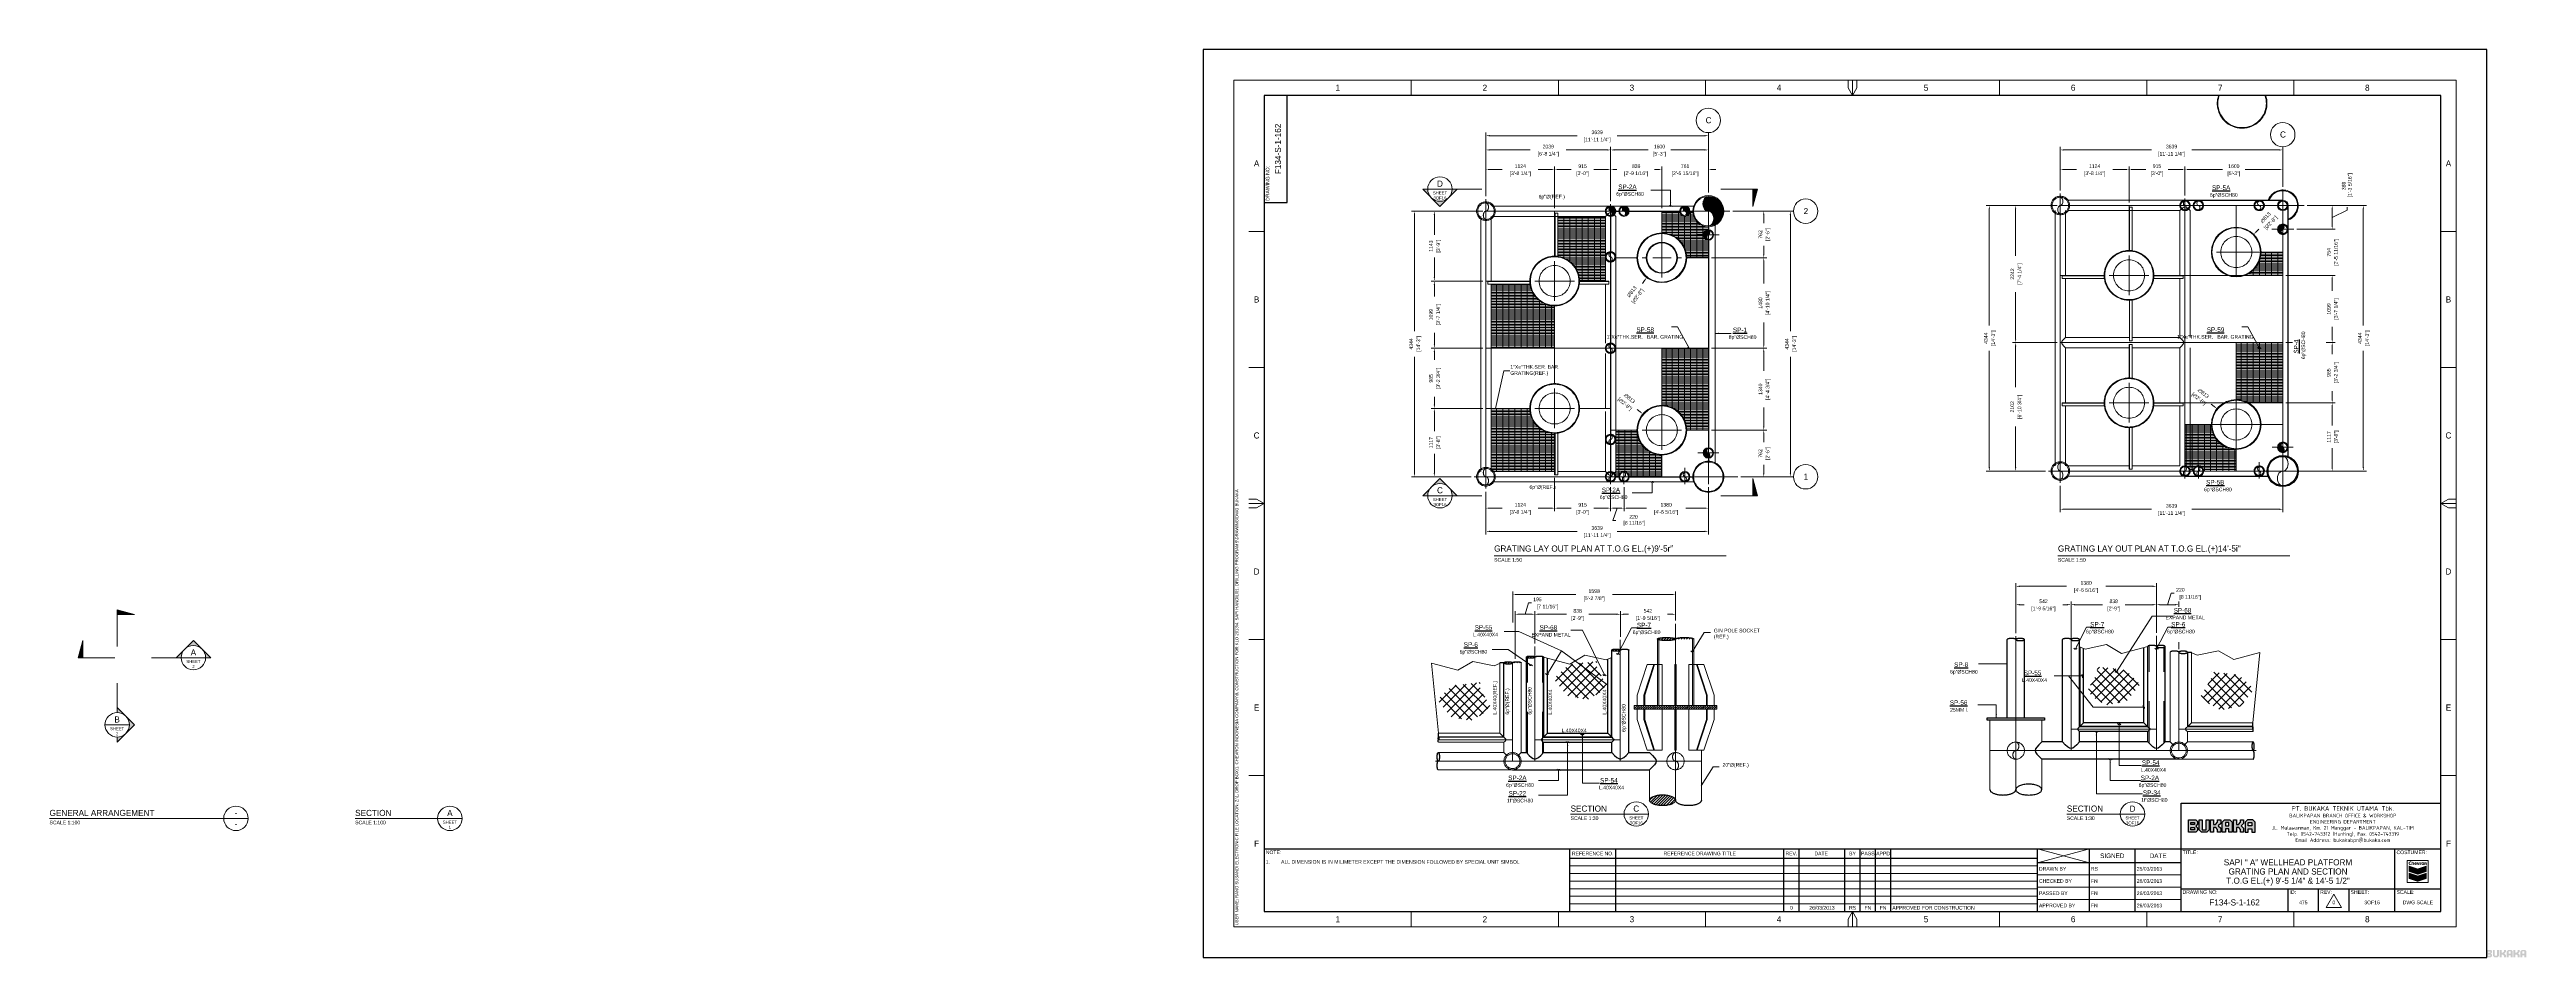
# Paper-space layout '3' of a CAD drawing. Header units: inches. Extents: x -382 to 428, y -5 to 292.
# The model-space entities are those that its viewports show. They can reach past a viewport. Long polylines and large blocks are cut down to what shows.
import ezdxf
from ezdxf.enums import TextEntityAlignment as Align

# ---------------------------------------------------------------- set-up
doc = ezdxf.new("R2010")
doc.units = ezdxf.units.IN
doc.header["$LTSCALE"] = 5
doc.header["$MEASUREMENT"] = 0
for name, pattern in [('BORDER', [1.75, 0.5, -0.25, 0.5, -0.25, 0, -0.25]), ('CENTER', [2, 1.25, -0.25, 0.25, -0.25]), ('HIDDEN', [0.375, 0.25, -0.125]), ('PHANTOM2', [1.25, 0.625, -0.125, 0.125, -0.125, 0.125, -0.125])]:
    doc.linetypes.add(name, pattern=pattern)
for name, color, linetype, lineweight in [('BORDER', 6, 'BORDER', 30), ('CENTER LINE', 1, 'CENTER', 0), ('EXISTING', 8, 'PHANTOM2', 0), ('FITTING', 255, 'Continuous', 50), ('HATCH', 250, 'Continuous', 0), ('HIDDEN', 8, 'HIDDEN', 0), ('MARKING', 6, 'Continuous', 13), ('STRUCTURE', 3, 'Continuous', 25), ('TEXT', 2, 'Continuous', 30)]:
    doc.layers.add(name, color=color, linetype=linetype, lineweight=lineweight)
doc.layers.get('0').freeze()
doc.styles.add('BUKAKA 01', font='simpfrac.shx', dxfattribs={"height": 1.2})
doc.styles.add('BUKAKA A3', font='simpfrac.shx', dxfattribs={"height": 1.35})
doc.dimstyles.new('BUKAKA 01', dxfattribs={"dimtxt": 1.2, "dimasz": 1.2, "dimexe": 1, "dimexo": 1, "dimgap": 0.5, "dimtad": 0, "dimdec": 0, "dimzin": 0, "dimdsep": 46, "dimtxsty": 'BUKAKA 01', "dimcen": 3, "dimclrd": 251, "dimclre": 250, "dimclrt": 2, "dimadec": 0, "dimazin": 0, "dimtfac": 1, "dimtdec": 0, "dimtofl": 0, "dimtmove": 1, "dimatfit": 3, "dimfxl": 10, "dimtolj": 1, "dimtzin": 0, "dimlwd": 0, "dimlwe": 0, "dimarcsym": 0})
pattern_1 = [(45, (159127.224, 76444.538), (-8.8388348, 8.8388348), [])]
pattern_2 = [(45, (149810.224, 68503.538), (-8.8388348, 8.8388348), [])]
pattern_3 = [(0, (140174.724, 68503.538), (0, 25), []), (90, (140174.72, 68503.54), (-100, 6e-15), [])]
pattern_4 = [(45, (106537.459, 48712.125), (-11.2253202, 11.2253202), [])]
pattern_5 = [(45, (139009.223, 65485.617), (-44.194174, 44.194174), []), (135, (139009.223, 65485.617), (-44.194174, -44.194174), [])]

# ---------------------------------------------------------------- blocks, each defined once
blk = doc.blocks.new('*D114')
at = {"layer": 'DEFPOINTS', "color": 0}
for p in [(110.12, 252.86), (87.64, 243.11), (110.12, 239.23)]:
    blk.add_point(p, dxfattribs=at)
at = {"layer": 'HATCH', "color": 250, "linetype": 'Continuous', "lineweight": 0}
for p, q in [((87.64, 244.11), (87.64, 253.86)), ((110.12, 240.23), (110.12, 253.86))]:
    blk.add_line(p, q, dxfattribs=at)
at = {"layer": 'HATCH', "color": 251, "linetype": 'Continuous', "lineweight": 0}
for p, q in [((88.84, 252.86), (92.98, 252.86)), ((108.92, 252.86), (104.78, 252.86))]:
    blk.add_line(p, q, dxfattribs=at)
at = {"layer": 'HATCH', "color": 251}
for points in [[(88.84, 253.06), (88.84, 252.66), (87.64, 252.86)], [(108.92, 253.06), (108.92, 252.66), (110.12, 252.86)]]:
    blk.add_solid(points, dxfattribs=at)
at = {"layer": 'HATCH', "color": 2, "char_height": 1.2, "attachment_point": 5, "style": 'BUKAKA 01'}
for s, insert in [('\\A1;[3\'-8 1/4"]', (98.88, 251.45)), ('\\A1;1124', (98.88, 253.96))]:
    blk.add_mtext(s, dxfattribs=dict(at, insert=insert))
blk = doc.blocks.new('*D115')
at = {"layer": 'DEFPOINTS', "color": 0}
for p in [(128.42, 252.86), (110.12, 239.23), (128.42, 241.55)]:
    blk.add_point(p, dxfattribs=at)
at = {"layer": 'HATCH', "color": 250, "linetype": 'Continuous', "lineweight": 0}
for p, q in [((110.12, 240.23), (110.12, 253.86)), ((128.42, 242.55), (128.42, 253.86))]:
    blk.add_line(p, q, dxfattribs=at)
at = {"layer": 'HATCH', "color": 251, "linetype": 'Continuous', "lineweight": 0}
for p, q in [((111.32, 252.86), (115.57, 252.86)), ((127.22, 252.86), (122.97, 252.86))]:
    blk.add_line(p, q, dxfattribs=at)
at = {"layer": 'HATCH', "color": 251}
for points in [[(111.32, 253.06), (111.32, 252.66), (110.12, 252.86)], [(127.22, 253.06), (127.22, 252.66), (128.42, 252.86)]]:
    blk.add_solid(points, dxfattribs=at)
at = {"layer": 'HATCH', "color": 2, "char_height": 1.2, "attachment_point": 5, "style": 'BUKAKA 01'}
for s, insert in [('\\A1;[3\'-0"]', (119.27, 251.45)), ('\\A1;915', (119.27, 253.96))]:
    blk.add_mtext(s, dxfattribs=dict(at, insert=insert))
blk = doc.blocks.new('*D116')
at = {"layer": 'DEFPOINTS', "color": 0}
for p in [(145.2, 252.86), (128.42, 241.55), (145.2, 239.23)]:
    blk.add_point(p, dxfattribs=at)
at = {"layer": 'HATCH', "color": 250, "linetype": 'Continuous', "lineweight": 0}
for p, q in [((128.42, 242.55), (128.42, 253.86)), ((145.2, 240.23), (145.2, 253.86))]:
    blk.add_line(p, q, dxfattribs=at)
at = {"layer": 'HATCH', "color": 251, "linetype": 'Continuous', "lineweight": 0}
for p, q in [((129.62, 252.86), (130.45, 252.86)), ((144, 252.86), (143.16, 252.86))]:
    blk.add_line(p, q, dxfattribs=at)
at = {"layer": 'HATCH', "color": 251}
for points in [[(129.62, 253.06), (129.62, 252.66), (128.42, 252.86)], [(144, 253.06), (144, 252.66), (145.2, 252.86)]]:
    blk.add_solid(points, dxfattribs=at)
at = {"layer": 'HATCH', "color": 2, "char_height": 1.2, "attachment_point": 5, "style": 'BUKAKA 01'}
for s, insert in [('\\A1;[2\'-9 1/16"]', (136.81, 251.45)), ('\\A1;839', (136.81, 253.96))]:
    blk.add_mtext(s, dxfattribs=dict(at, insert=insert))
blk = doc.blocks.new('*D117')
at = {"layer": 'DEFPOINTS', "color": 0}
for p in [(160.42, 252.86), (160.42, 244.31), (145.2, 239.23)]:
    blk.add_point(p, dxfattribs=at)
at = {"layer": 'HATCH', "color": 251, "linetype": 'Continuous', "lineweight": 0}
for p, q in [((144, 252.86), (142.8, 252.86)), ((161.62, 252.86), (162.82, 252.86))]:
    blk.add_line(p, q, dxfattribs=at)
at = {"layer": 'HATCH', "color": 250, "linetype": 'Continuous', "lineweight": 0}
for p, q in [((145.2, 240.23), (145.2, 253.86)), ((160.42, 245.31), (160.42, 253.86))]:
    blk.add_line(p, q, dxfattribs=at)
at = {"layer": 'HATCH', "color": 251}
for points in [[(144, 253.06), (144, 252.66), (145.2, 252.86)], [(161.62, 253.06), (161.62, 252.66), (160.42, 252.86)]]:
    blk.add_solid(points, dxfattribs=at)
at = {"layer": 'HATCH', "color": 2, "char_height": 1.2, "attachment_point": 5, "style": 'BUKAKA 01'}
for s, insert in [('\\A1;[2\'-5 15/16"]', (152.81, 251.45)), ('\\A1;761', (152.81, 253.96))]:
    blk.add_mtext(s, dxfattribs=dict(at, insert=insert))
blk = doc.blocks.new('*D118')
at = {"layer": 'DEFPOINTS', "color": 0}
for p in [(128.42, 259.26), (87.64, 246.88), (128.42, 246.88)]:
    blk.add_point(p, dxfattribs=at)
at = {"layer": 'HATCH', "color": 250, "linetype": 'Continuous', "lineweight": 0}
for p, q in [((87.64, 247.88), (87.64, 260.26)), ((128.42, 247.88), (128.42, 260.26))]:
    blk.add_line(p, q, dxfattribs=at)
at = {"layer": 'HATCH', "color": 251, "linetype": 'Continuous', "lineweight": 0}
for p, q in [((88.84, 259.26), (102.13, 259.26)), ((127.22, 259.26), (113.93, 259.26))]:
    blk.add_line(p, q, dxfattribs=at)
at = {"layer": 'HATCH', "color": 251}
for points in [[(88.84, 259.46), (88.84, 259.06), (87.64, 259.26)], [(127.22, 259.46), (127.22, 259.06), (128.42, 259.26)]]:
    blk.add_solid(points, dxfattribs=at)
at = {"layer": 'HATCH', "color": 2, "char_height": 1.2, "attachment_point": 5, "style": 'BUKAKA 01'}
for s, insert in [('\\A1;2039', (108.03, 260.36)), ('\\A1;[6\'-8 1/4"]', (108.03, 257.84))]:
    blk.add_mtext(s, dxfattribs=dict(at, insert=insert))
blk = doc.blocks.new('*D119')
at = {"layer": 'DEFPOINTS', "color": 0}
for p in [(160.42, 259.26), (128.42, 246.88), (160.42, 247.54)]:
    blk.add_point(p, dxfattribs=at)
at = {"layer": 'HATCH', "color": 250, "linetype": 'Continuous', "lineweight": 0}
for p, q in [((128.42, 247.88), (128.42, 260.26)), ((160.42, 248.54), (160.42, 260.26))]:
    blk.add_line(p, q, dxfattribs=at)
at = {"layer": 'HATCH', "color": 251, "linetype": 'Continuous', "lineweight": 0}
for p, q in [((129.62, 259.26), (140.72, 259.26)), ((159.22, 259.26), (148.12, 259.26))]:
    blk.add_line(p, q, dxfattribs=at)
at = {"layer": 'HATCH', "color": 251}
for points in [[(129.62, 259.46), (129.62, 259.06), (128.42, 259.26)], [(159.22, 259.46), (159.22, 259.06), (160.42, 259.26)]]:
    blk.add_solid(points, dxfattribs=at)
at = {"layer": 'HATCH', "color": 2, "char_height": 1.2, "attachment_point": 5, "style": 'BUKAKA 01'}
for s, insert in [('\\A1;1600', (144.42, 260.36)), ('\\A1;[5\'-3"]', (144.42, 257.84))]:
    blk.add_mtext(s, dxfattribs=dict(at, insert=insert))
blk = doc.blocks.new('*D120')
at = {"layer": 'DEFPOINTS', "color": 0}
for p in [(160.42, 263.92), (87.64, 248.99), (160.42, 248.99)]:
    blk.add_point(p, dxfattribs=at)
at = {"layer": 'HATCH', "color": 250, "linetype": 'Continuous', "lineweight": 0}
for p, q in [((87.64, 249.99), (87.64, 264.92)), ((160.42, 249.99), (160.42, 264.92))]:
    blk.add_line(p, q, dxfattribs=at)
at = {"layer": 'HATCH', "color": 251, "linetype": 'Continuous', "lineweight": 0}
for p, q in [((88.84, 263.92), (117.44, 263.92)), ((159.22, 263.92), (130.61, 263.92))]:
    blk.add_line(p, q, dxfattribs=at)
at = {"layer": 'HATCH', "color": 251}
for points in [[(88.84, 264.12), (88.84, 263.72), (87.64, 263.92)], [(159.22, 264.12), (159.22, 263.72), (160.42, 263.92)]]:
    blk.add_solid(points, dxfattribs=at)
at = {"layer": 'HATCH', "color": 2, "char_height": 1.2, "attachment_point": 5, "style": 'BUKAKA 01'}
for s, insert in [('\\A1;[11\'-11 1/4"]', (124.03, 262.5)), ('\\A1;3639', (124.03, 265.02))]:
    blk.add_mtext(s, dxfattribs=dict(at, insert=insert))
blk = doc.blocks.new('*D121')
at = {"layer": 'DEFPOINTS', "color": 0}
for p in [(167.41, 239.23), (160.42, 223.99), (178.55, 223.99)]:
    blk.add_point(p, dxfattribs=at)
at = {"layer": 'HATCH', "color": 250, "linetype": 'Continuous', "lineweight": 0}
for p, q in [((168.41, 239.23), (179.55, 239.23)), ((161.42, 223.99), (179.55, 223.99))]:
    blk.add_line(p, q, dxfattribs=at)
at = {"layer": 'HATCH', "color": 251, "linetype": 'Continuous', "lineweight": 0}
for p, q in [((178.55, 238.03), (178.55, 235.31)), ((178.55, 225.19), (178.55, 227.91))]:
    blk.add_line(p, q, dxfattribs=at)
at = {"layer": 'HATCH', "color": 251}
for points in [[(178.35, 238.03), (178.75, 238.03), (178.55, 239.23)], [(178.35, 225.19), (178.75, 225.19), (178.55, 223.99)]]:
    blk.add_solid(points, dxfattribs=at)
at = {"layer": 'HATCH', "color": 2, "char_height": 1.2, "attachment_point": 5, "rotation": 90, "style": 'BUKAKA 01'}
for s, insert in [('\\A1;762', (177.45, 231.61)), ('\\A1;[2\'-6"]', (179.96, 231.61))]:
    blk.add_mtext(s, dxfattribs=dict(at, insert=insert))
blk = doc.blocks.new('*D122')
at = {"layer": 'DEFPOINTS', "color": 0}
for p in [(160.42, 223.99), (160.42, 194.39), (178.55, 194.39)]:
    blk.add_point(p, dxfattribs=at)
at = {"layer": 'HATCH', "color": 250, "linetype": 'Continuous', "lineweight": 0}
for p, q in [((161.42, 223.99), (179.55, 223.99)), ((161.42, 194.39), (179.55, 194.39))]:
    blk.add_line(p, q, dxfattribs=at)
at = {"layer": 'HATCH', "color": 251, "linetype": 'Continuous', "lineweight": 0}
for p, q in [((178.55, 222.79), (178.55, 215.55)), ((178.55, 195.59), (178.55, 202.83))]:
    blk.add_line(p, q, dxfattribs=at)
at = {"layer": 'HATCH', "color": 251}
for points in [[(178.35, 222.79), (178.75, 222.79), (178.55, 223.99)], [(178.35, 195.59), (178.75, 195.59), (178.55, 194.39)]]:
    blk.add_solid(points, dxfattribs=at)
at = {"layer": 'HATCH', "color": 2, "char_height": 1.2, "attachment_point": 5, "rotation": 90, "style": 'BUKAKA 01'}
for s, insert in [('\\A1;1480', (177.45, 209.19)), ('\\A1;[4\'-10 1/4"]', (179.96, 209.19))]:
    blk.add_mtext(s, dxfattribs=dict(at, insert=insert))
blk = doc.blocks.new('*D123')
at = {"layer": 'DEFPOINTS', "color": 0}
for p in [(160.42, 194.39), (160.42, 167.59), (178.55, 167.59)]:
    blk.add_point(p, dxfattribs=at)
at = {"layer": 'HATCH', "color": 250, "linetype": 'Continuous', "lineweight": 0}
for p, q in [((161.42, 194.39), (179.55, 194.39)), ((161.42, 167.59), (179.55, 167.59))]:
    blk.add_line(p, q, dxfattribs=at)
at = {"layer": 'HATCH', "color": 251, "linetype": 'Continuous', "lineweight": 0}
for p, q in [((178.55, 193.19), (178.55, 187)), ((178.55, 168.79), (178.55, 174.97))]:
    blk.add_line(p, q, dxfattribs=at)
at = {"layer": 'HATCH', "color": 251}
for points in [[(178.35, 193.19), (178.75, 193.19), (178.55, 194.39)], [(178.35, 168.79), (178.75, 168.79), (178.55, 167.59)]]:
    blk.add_solid(points, dxfattribs=at)
at = {"layer": 'HATCH', "color": 2, "char_height": 1.2, "attachment_point": 5, "rotation": 90, "style": 'BUKAKA 01'}
for s, insert in [('\\A1;1340', (177.45, 180.99)), ('\\A1;[4\'-4 3/4"]', (179.96, 180.99))]:
    blk.add_mtext(s, dxfattribs=dict(at, insert=insert))
blk = doc.blocks.new('*D124')
at = {"layer": 'DEFPOINTS', "color": 0}
for p in [(160.42, 167.59), (170.07, 152.35), (178.55, 152.35)]:
    blk.add_point(p, dxfattribs=at)
at = {"layer": 'HATCH', "color": 250, "linetype": 'Continuous', "lineweight": 0}
for p, q in [((161.42, 167.59), (179.55, 167.59)), ((171.07, 152.35), (179.55, 152.35))]:
    blk.add_line(p, q, dxfattribs=at)
at = {"layer": 'HATCH', "color": 251, "linetype": 'Continuous', "lineweight": 0}
for p, q in [((178.55, 166.39), (178.55, 163.67)), ((178.55, 153.55), (178.55, 156.27))]:
    blk.add_line(p, q, dxfattribs=at)
at = {"layer": 'HATCH', "color": 251}
for points in [[(178.35, 166.39), (178.75, 166.39), (178.55, 167.59)], [(178.35, 153.55), (178.75, 153.55), (178.55, 152.35)]]:
    blk.add_solid(points, dxfattribs=at)
at = {"layer": 'HATCH', "color": 2, "char_height": 1.2, "attachment_point": 5, "rotation": 90, "style": 'BUKAKA 01'}
for s, insert in [('\\A1;762', (177.45, 159.97)), ('\\A1;[2\'-6"]', (179.96, 159.97))]:
    blk.add_mtext(s, dxfattribs=dict(at, insert=insert))
blk = doc.blocks.new('*D125')
at = {"layer": 'DEFPOINTS', "color": 0}
for p in [(173.98, 239.23), (175.31, 152.35), (187.26, 152.35)]:
    blk.add_point(p, dxfattribs=at)
at = {"layer": 'HATCH', "color": 250, "linetype": 'Continuous', "lineweight": 0}
for p, q in [((174.98, 239.23), (188.26, 239.23)), ((176.31, 152.35), (188.26, 152.35))]:
    blk.add_line(p, q, dxfattribs=at)
at = {"layer": 'HATCH', "color": 251, "linetype": 'Continuous', "lineweight": 0}
for p, q in [((187.26, 238.03), (187.26, 199.95)), ((187.26, 153.55), (187.26, 191.63))]:
    blk.add_line(p, q, dxfattribs=at)
at = {"layer": 'HATCH', "color": 251}
for points in [[(187.06, 238.03), (187.46, 238.03), (187.26, 239.23)], [(187.06, 153.55), (187.46, 153.55), (187.26, 152.35)]]:
    blk.add_solid(points, dxfattribs=at)
at = {"layer": 'HATCH', "color": 2, "char_height": 1.2, "attachment_point": 5, "rotation": 90, "style": 'BUKAKA 01'}
for s, insert in [('\\A1;4344', (186.16, 195.79)), ('\\A1;[14\'-3"]', (188.67, 195.79))]:
    blk.add_mtext(s, dxfattribs=dict(at, insert=insert))
blk = doc.blocks.new('*D126')
at = {"layer": 'DEFPOINTS', "color": 0}
for p in [(87.64, 239.23), (70.76, 216.37), (87.64, 216.37)]:
    blk.add_point(p, dxfattribs=at)
at = {"layer": 'HATCH', "color": 250, "linetype": 'Continuous', "lineweight": 0}
for p, q in [((86.64, 239.23), (69.76, 239.23)), ((86.64, 216.37), (69.76, 216.37))]:
    blk.add_line(p, q, dxfattribs=at)
at = {"layer": 'HATCH', "color": 251, "linetype": 'Continuous', "lineweight": 0}
for p, q in [((70.76, 238.03), (70.76, 231.5)), ((70.76, 217.57), (70.76, 224.1))]:
    blk.add_line(p, q, dxfattribs=at)
at = {"layer": 'HATCH', "color": 251}
for points in [[(70.56, 238.03), (70.96, 238.03), (70.76, 239.23)], [(70.56, 217.57), (70.96, 217.57), (70.76, 216.37)]]:
    blk.add_solid(points, dxfattribs=at)
at = {"layer": 'HATCH', "color": 2, "char_height": 1.2, "attachment_point": 5, "rotation": 90, "style": 'BUKAKA 01'}
for s, insert in [('\\A1;1143', (69.66, 227.8)), ('\\A1;[3\'-9"]', (72.17, 227.8))]:
    blk.add_mtext(s, dxfattribs=dict(at, insert=insert))
blk = doc.blocks.new('*D127')
at = {"layer": 'DEFPOINTS', "color": 0}
for p in [(87.64, 216.37), (70.76, 194.39), (87.64, 194.39)]:
    blk.add_point(p, dxfattribs=at)
at = {"layer": 'HATCH', "color": 250, "linetype": 'Continuous', "lineweight": 0}
for p, q in [((86.64, 216.37), (69.76, 216.37)), ((86.64, 194.39), (69.76, 194.39))]:
    blk.add_line(p, q, dxfattribs=at)
at = {"layer": 'HATCH', "color": 251, "linetype": 'Continuous', "lineweight": 0}
for p, q in [((70.76, 215.17), (70.76, 211.28)), ((70.76, 195.59), (70.76, 199.48))]:
    blk.add_line(p, q, dxfattribs=at)
at = {"layer": 'HATCH', "color": 251}
for points in [[(70.56, 215.17), (70.96, 215.17), (70.76, 216.37)], [(70.56, 195.59), (70.96, 195.59), (70.76, 194.39)]]:
    blk.add_solid(points, dxfattribs=at)
at = {"layer": 'HATCH', "color": 2, "char_height": 1.2, "attachment_point": 5, "rotation": 90, "style": 'BUKAKA 01'}
for s, insert in [('\\A1;1099', (69.66, 205.38)), ('\\A1;[3\'-7 1/4"]', (72.17, 205.38))]:
    blk.add_mtext(s, dxfattribs=dict(at, insert=insert))
blk = doc.blocks.new('*D128')
at = {"layer": 'DEFPOINTS', "color": 0}
for p in [(87.64, 194.39), (70.76, 174.69), (87.64, 174.69)]:
    blk.add_point(p, dxfattribs=at)
at = {"layer": 'HATCH', "color": 250, "linetype": 'Continuous', "lineweight": 0}
for p, q in [((86.64, 194.39), (69.76, 194.39)), ((86.64, 174.69), (69.76, 174.69))]:
    blk.add_line(p, q, dxfattribs=at)
at = {"layer": 'HATCH', "color": 251, "linetype": 'Continuous', "lineweight": 0}
for p, q in [((70.76, 193.19), (70.76, 190.55)), ((70.76, 175.89), (70.76, 178.52))]:
    blk.add_line(p, q, dxfattribs=at)
at = {"layer": 'HATCH', "color": 251}
for points in [[(70.56, 193.19), (70.96, 193.19), (70.76, 194.39)], [(70.56, 175.89), (70.96, 175.89), (70.76, 174.69)]]:
    blk.add_solid(points, dxfattribs=at)
at = {"layer": 'HATCH', "color": 2, "char_height": 1.2, "attachment_point": 5, "rotation": 90, "style": 'BUKAKA 01'}
for s, insert in [('\\A1;[3\'-2 3/4"]', (72.17, 184.54)), ('\\A1;985', (69.66, 184.54))]:
    blk.add_mtext(s, dxfattribs=dict(at, insert=insert))
blk = doc.blocks.new('*D129')
at = {"layer": 'DEFPOINTS', "color": 0}
for p in [(87.64, 174.69), (70.76, 152.35), (83.76, 152.35)]:
    blk.add_point(p, dxfattribs=at)
at = {"layer": 'HATCH', "color": 250, "linetype": 'Continuous', "lineweight": 0}
for p, q in [((86.64, 174.69), (69.76, 174.69)), ((82.76, 152.35), (69.76, 152.35))]:
    blk.add_line(p, q, dxfattribs=at)
at = {"layer": 'HATCH', "color": 251, "linetype": 'Continuous', "lineweight": 0}
for p, q in [((70.76, 173.49), (70.76, 167.22)), ((70.76, 153.55), (70.76, 159.82))]:
    blk.add_line(p, q, dxfattribs=at)
at = {"layer": 'HATCH', "color": 251}
for points in [[(70.56, 173.49), (70.96, 173.49), (70.76, 174.69)], [(70.56, 153.55), (70.96, 153.55), (70.76, 152.35)]]:
    blk.add_solid(points, dxfattribs=at)
at = {"layer": 'HATCH', "color": 2, "char_height": 1.2, "attachment_point": 5, "rotation": 90, "style": 'BUKAKA 01'}
for s, insert in [('\\A1;1117', (69.66, 163.52)), ('\\A1;[3\'-8"]', (72.17, 163.52))]:
    blk.add_mtext(s, dxfattribs=dict(at, insert=insert))
blk = doc.blocks.new('*D130')
at = {"layer": 'DEFPOINTS', "color": 0}
for p in [(64.28, 239.23), (79.96, 239.23), (79.96, 152.35)]:
    blk.add_point(p, dxfattribs=at)
at = {"layer": 'HATCH', "color": 250, "linetype": 'Continuous', "lineweight": 0}
for p, q in [((78.96, 239.23), (63.28, 239.23)), ((78.96, 152.35), (63.28, 152.35))]:
    blk.add_line(p, q, dxfattribs=at)
at = {"layer": 'HATCH', "color": 251, "linetype": 'Continuous', "lineweight": 0}
for p, q in [((64.28, 238.03), (64.28, 199.95)), ((64.28, 153.55), (64.28, 191.63))]:
    blk.add_line(p, q, dxfattribs=at)
at = {"layer": 'HATCH', "color": 251}
for points in [[(64.08, 238.03), (64.48, 238.03), (64.28, 239.23)], [(64.08, 153.55), (64.48, 153.55), (64.28, 152.35)]]:
    blk.add_solid(points, dxfattribs=at)
at = {"layer": 'HATCH', "color": 2, "char_height": 1.2, "attachment_point": 5, "rotation": 90, "style": 'BUKAKA 01'}
for s, insert in [('\\A1;4344', (63.18, 195.79)), ('\\A1;[14\'-3"]', (65.7, 195.79))]:
    blk.add_mtext(s, dxfattribs=dict(at, insert=insert))
blk = doc.blocks.new('*D132')
at = {"layer": 'DEFPOINTS', "color": 0}
for p in [(87.64, 148.47), (110.12, 152.95), (110.12, 142.08)]:
    blk.add_point(p, dxfattribs=at)
at = {"layer": 'STRUCTURE', "color": 250, "linetype": 'Continuous', "lineweight": 0}
for p, q in [((87.64, 147.47), (87.64, 141.08)), ((110.12, 151.95), (110.12, 141.08))]:
    blk.add_line(p, q, dxfattribs=at)
at = {"layer": 'STRUCTURE', "color": 251, "linetype": 'Continuous', "lineweight": 0}
for p, q in [((88.84, 142.08), (92.98, 142.08)), ((108.92, 142.08), (104.78, 142.08))]:
    blk.add_line(p, q, dxfattribs=at)
at = {"layer": 'STRUCTURE', "color": 251}
for points in [[(88.84, 142.28), (88.84, 141.88), (87.64, 142.08)], [(108.92, 142.28), (108.92, 141.88), (110.12, 142.08)]]:
    blk.add_solid(points, dxfattribs=at)
at = {"layer": 'STRUCTURE', "color": 2, "char_height": 1.2, "attachment_point": 5, "style": 'BUKAKA 01'}
for s, insert in [('\\A1;[3\'-8 1/4"]', (98.88, 140.66)), ('\\A1;1124', (98.88, 143.18))]:
    blk.add_mtext(s, dxfattribs=dict(at, insert=insert))
blk = doc.blocks.new('*D133')
at = {"layer": 'DEFPOINTS', "color": 0}
for p in [(110.12, 152.95), (128.42, 149.89), (128.42, 142.08)]:
    blk.add_point(p, dxfattribs=at)
at = {"layer": 'STRUCTURE', "color": 250, "linetype": 'Continuous', "lineweight": 0}
for p, q in [((110.12, 151.95), (110.12, 141.08)), ((128.42, 148.89), (128.42, 141.08))]:
    blk.add_line(p, q, dxfattribs=at)
at = {"layer": 'STRUCTURE', "color": 251, "linetype": 'Continuous', "lineweight": 0}
for p, q in [((111.32, 142.08), (115.57, 142.08)), ((127.22, 142.08), (122.97, 142.08))]:
    blk.add_line(p, q, dxfattribs=at)
at = {"layer": 'STRUCTURE', "color": 251}
for points in [[(111.32, 142.28), (111.32, 141.88), (110.12, 142.08)], [(127.22, 142.28), (127.22, 141.88), (128.42, 142.08)]]:
    blk.add_solid(points, dxfattribs=at)
at = {"layer": 'STRUCTURE', "color": 2, "char_height": 1.2, "attachment_point": 5, "style": 'BUKAKA 01'}
for s, insert in [('\\A1;[3\'-0"]', (119.27, 140.66)), ('\\A1;915', (119.27, 143.18))]:
    blk.add_mtext(s, dxfattribs=dict(at, insert=insert))
blk = doc.blocks.new('*D134')
at = {"layer": 'DEFPOINTS', "color": 0}
for p in [(128.42, 149.89), (132.82, 149.95), (132.82, 142.08)]:
    blk.add_point(p, dxfattribs=at)
at = {"layer": 'STRUCTURE', "color": 250, "linetype": 'Continuous', "lineweight": 0}
for p, q in [((128.42, 148.89), (128.42, 141.08)), ((132.82, 148.95), (132.82, 141.08))]:
    blk.add_line(p, q, dxfattribs=at)
at = {"layer": 'STRUCTURE', "color": 251, "linetype": 'Continuous', "lineweight": 0}
for p, q in [((130.62, 142.08), (129.14, 138.09)), ((129.14, 138.09), (130.14, 138.09)), ((129.62, 142.08), (131.62, 142.08))]:
    blk.add_line(p, q, dxfattribs=at)
at = {"layer": 'STRUCTURE', "color": 251}
for points in [[(129.62, 142.28), (129.62, 141.88), (128.42, 142.08)], [(131.62, 142.28), (131.62, 141.88), (132.82, 142.08)]]:
    blk.add_solid(points, dxfattribs=at)
at = {"layer": 'STRUCTURE', "color": 2, "insert": (135.93, 138.09), "char_height": 1.2, "attachment_point": 5, "style": 'BUKAKA 01'}
blk.add_mtext('\\A1;220\\P [8 11/16"]', dxfattribs=at)
blk = doc.blocks.new('*D135')
at = {"layer": 'DEFPOINTS', "color": 0}
for p in [(132.82, 149.95), (160.42, 149.89), (160.42, 142.08)]:
    blk.add_point(p, dxfattribs=at)
at = {"layer": 'STRUCTURE', "color": 250, "linetype": 'Continuous', "lineweight": 0}
for p, q in [((132.82, 148.95), (132.82, 141.08)), ((160.42, 148.89), (160.42, 141.08))]:
    blk.add_line(p, q, dxfattribs=at)
at = {"layer": 'STRUCTURE', "color": 251, "linetype": 'Continuous', "lineweight": 0}
for p, q in [((134.02, 142.08), (140.15, 142.08)), ((159.22, 142.08), (153.09, 142.08))]:
    blk.add_line(p, q, dxfattribs=at)
at = {"layer": 'STRUCTURE', "color": 251}
for points in [[(134.02, 142.28), (134.02, 141.88), (132.82, 142.08)], [(159.22, 142.28), (159.22, 141.88), (160.42, 142.08)]]:
    blk.add_solid(points, dxfattribs=at)
at = {"layer": 'STRUCTURE', "color": 2, "char_height": 1.2, "attachment_point": 5, "style": 'BUKAKA 01'}
for s, insert in [('\\A1;[4\'-6 5/16"]', (146.62, 140.66)), ('\\A1;1380', (146.62, 143.18))]:
    blk.add_mtext(s, dxfattribs=dict(at, insert=insert))
blk = doc.blocks.new('*D136')
at = {"layer": 'DEFPOINTS', "color": 0}
for p in [(87.64, 144.27), (160.42, 144.99), (160.42, 134.49)]:
    blk.add_point(p, dxfattribs=at)
at = {"layer": 'STRUCTURE', "color": 250, "linetype": 'Continuous', "lineweight": 0}
for p, q in [((87.64, 143.27), (87.64, 133.49)), ((160.42, 143.99), (160.42, 133.49))]:
    blk.add_line(p, q, dxfattribs=at)
at = {"layer": 'STRUCTURE', "color": 251, "linetype": 'Continuous', "lineweight": 0}
for p, q in [((88.84, 134.49), (117.44, 134.49)), ((159.22, 134.49), (130.61, 134.49))]:
    blk.add_line(p, q, dxfattribs=at)
at = {"layer": 'STRUCTURE', "color": 251}
for points in [[(88.84, 134.69), (88.84, 134.29), (87.64, 134.49)], [(159.22, 134.69), (159.22, 134.29), (160.42, 134.49)]]:
    blk.add_solid(points, dxfattribs=at)
at = {"layer": 'STRUCTURE', "color": 2, "char_height": 1.2, "attachment_point": 5, "style": 'BUKAKA 01'}
for s, insert in [('\\A1;[11\'-11 1/4"]', (124.03, 133.08)), ('\\A1;3639', (124.03, 135.59))]:
    blk.add_mtext(s, dxfattribs=dict(at, insert=insert))
blk = doc.blocks.new('_Integral')
at = {"color": 0, "linetype": 'ByBlock', "lineweight": -2}
for centre, start, end in [((0.44, -0.09), 102, 168), ((-0.44, 0.09), 282, 348)]:
    blk.add_arc(centre, 0.454, start, end, dxfattribs=at)
blk = doc.blocks.new('*D137')
at = {"layer": 'DEFPOINTS', "color": 0}
for p in [(103.68, 107.37), (97.19, 91.82), (103.68, 96.83)]:
    blk.add_point(p, dxfattribs=at)
at = {"layer": 'STRUCTURE', "color": 250, "linetype": 'Continuous', "lineweight": 0}
for p, q in [((97.19, 92.82), (97.19, 108.37)), ((103.68, 97.83), (103.68, 108.37))]:
    blk.add_line(p, q, dxfattribs=at)
at = {"layer": 'STRUCTURE', "color": 251, "linetype": 'Continuous', "lineweight": 0}
for p, q in [((98.39, 107.37), (102.48, 107.37)), ((100.44, 107.37), (101.57, 111.14)), ((101.57, 111.14), (102.57, 111.14))]:
    blk.add_line(p, q, dxfattribs=at)
at = {"layer": 'STRUCTURE', "color": 251}
for points in [[(98.39, 107.57), (98.39, 107.17), (97.19, 107.37)], [(102.48, 107.57), (102.48, 107.17), (103.68, 107.37)]]:
    blk.add_solid(points, dxfattribs=at)
at = {"layer": 'STRUCTURE', "color": 2, "char_height": 1.2, "attachment_point": 5, "style": 'BUKAKA 01'}
for s, insert in [('\\A1;195', (104.49, 112.24)), ('\\A1;[7 11/16"]', (107.81, 109.72))]:
    blk.add_mtext(s, dxfattribs=dict(at, insert=insert))
blk = doc.blocks.new('*D138')
at = {"layer": 'DEFPOINTS', "color": 0}
for p in [(131.62, 107.37), (131.62, 98.97), (103.68, 96.83)]:
    blk.add_point(p, dxfattribs=at)
at = {"layer": 'STRUCTURE', "color": 250, "linetype": 'Continuous', "lineweight": 0}
for p, q in [((103.68, 97.83), (103.68, 108.37)), ((131.62, 99.97), (131.62, 108.37))]:
    blk.add_line(p, q, dxfattribs=at)
at = {"layer": 'STRUCTURE', "color": 251, "linetype": 'Continuous', "lineweight": 0}
for p, q in [((104.88, 107.37), (113.95, 107.37)), ((130.42, 107.37), (121.35, 107.37))]:
    blk.add_line(p, q, dxfattribs=at)
at = {"layer": 'STRUCTURE', "color": 251}
for points in [[(104.88, 107.57), (104.88, 107.17), (103.68, 107.37)], [(130.42, 107.57), (130.42, 107.17), (131.62, 107.37)]]:
    blk.add_solid(points, dxfattribs=at)
at = {"layer": 'STRUCTURE', "color": 2, "char_height": 1.2, "attachment_point": 5, "style": 'BUKAKA 01'}
for s, insert in [('\\A1;[2\'-9"]', (117.65, 105.96)), ('\\A1;838', (117.65, 108.47))]:
    blk.add_mtext(s, dxfattribs=dict(at, insert=insert))
blk = doc.blocks.new('*D139')
at = {"layer": 'DEFPOINTS', "color": 0}
for p in [(149.68, 107.37), (131.62, 98.97), (149.68, 104.28)]:
    blk.add_point(p, dxfattribs=at)
at = {"layer": 'STRUCTURE', "color": 250, "linetype": 'Continuous', "lineweight": 0}
for p, q in [((131.62, 99.97), (131.62, 108.37)), ((149.68, 105.28), (149.68, 108.37))]:
    blk.add_line(p, q, dxfattribs=at)
at = {"layer": 'STRUCTURE', "color": 251, "linetype": 'Continuous', "lineweight": 0}
for p, q in [((132.82, 107.37), (134.29, 107.37)), ((148.48, 107.37), (147.01, 107.37))]:
    blk.add_line(p, q, dxfattribs=at)
at = {"layer": 'STRUCTURE', "color": 251}
for points in [[(132.82, 107.57), (132.82, 107.17), (131.62, 107.37)], [(148.48, 107.57), (148.48, 107.17), (149.68, 107.37)]]:
    blk.add_solid(points, dxfattribs=at)
at = {"layer": 'STRUCTURE', "color": 2, "char_height": 1.2, "attachment_point": 5, "style": 'BUKAKA 01'}
for s, insert in [('\\A1;[1\'-9 5/16"]', (140.65, 105.96)), ('\\A1;542', (140.65, 108.47))]:
    blk.add_mtext(s, dxfattribs=dict(at, insert=insert))
blk = doc.blocks.new('*D140')
at = {"layer": 'DEFPOINTS', "color": 0}
for p in [(149.68, 113.84), (96.43, 103.71), (149.68, 104.28)]:
    blk.add_point(p, dxfattribs=at)
at = {"layer": 'STRUCTURE', "color": 250, "linetype": 'Continuous', "lineweight": 0}
for p, q in [((96.43, 104.71), (96.43, 114.84)), ((149.68, 105.28), (149.68, 114.84))]:
    blk.add_line(p, q, dxfattribs=at)
at = {"layer": 'STRUCTURE', "color": 251, "linetype": 'Continuous', "lineweight": 0}
for p, q in [((97.63, 113.84), (117.04, 113.84)), ((148.48, 113.84), (129.07, 113.84))]:
    blk.add_line(p, q, dxfattribs=at)
at = {"layer": 'STRUCTURE', "color": 251}
for points in [[(97.63, 114.04), (97.63, 113.64), (96.43, 113.84)], [(148.48, 114.04), (148.48, 113.64), (149.68, 113.84)]]:
    blk.add_solid(points, dxfattribs=at)
at = {"layer": 'STRUCTURE', "color": 2, "char_height": 1.2, "attachment_point": 5, "style": 'BUKAKA 01'}
for s, insert in [('\\A1;1598', (123.06, 114.94)), ('\\A1;[5\'-2 7/8"]', (123.06, 112.42))]:
    blk.add_mtext(s, dxfattribs=dict(at, insert=insert))
blk = doc.blocks.new('*D194')
at = {"layer": 'DEFPOINTS', "color": 0}
for p in [(279.1, 110.5), (261.04, 100.18), (279.1, 100.18)]:
    blk.add_point(p, dxfattribs=at)
at = {"layer": 'STRUCTURE', "color": 250, "linetype": 'Continuous', "lineweight": 0}
for p, q in [((261.04, 101.18), (261.04, 111.5)), ((279.1, 101.18), (279.1, 111.5))]:
    blk.add_line(p, q, dxfattribs=at)
at = {"layer": 'STRUCTURE', "color": 251, "linetype": 'Continuous', "lineweight": 0}
for p, q in [((262.24, 110.5), (263.71, 110.5)), ((277.9, 110.5), (276.43, 110.5))]:
    blk.add_line(p, q, dxfattribs=at)
at = {"layer": 'STRUCTURE', "color": 251}
for points in [[(262.24, 110.7), (262.24, 110.3), (261.04, 110.5)], [(277.9, 110.7), (277.9, 110.3), (279.1, 110.5)]]:
    blk.add_solid(points, dxfattribs=at)
at = {"layer": 'STRUCTURE', "color": 2, "char_height": 1.2, "attachment_point": 5, "style": 'BUKAKA 01'}
for s, insert in [('\\A1;[1\'-9 5/16"]', (270.07, 109.09)), ('\\A1;542', (270.07, 111.6))]:
    blk.add_mtext(s, dxfattribs=dict(at, insert=insert))
blk = doc.blocks.new('*D195')
at = {"layer": 'DEFPOINTS', "color": 0}
for p in [(307.04, 110.5), (279.1, 100.18), (307.04, 100.31)]:
    blk.add_point(p, dxfattribs=at)
at = {"layer": 'STRUCTURE', "color": 250, "linetype": 'Continuous', "lineweight": 0}
for p, q in [((279.1, 101.18), (279.1, 111.5)), ((307.04, 101.31), (307.04, 111.5))]:
    blk.add_line(p, q, dxfattribs=at)
at = {"layer": 'STRUCTURE', "color": 251, "linetype": 'Continuous', "lineweight": 0}
for p, q in [((280.3, 110.5), (289.37, 110.5)), ((305.84, 110.5), (296.77, 110.5))]:
    blk.add_line(p, q, dxfattribs=at)
at = {"layer": 'STRUCTURE', "color": 251}
for points in [[(280.3, 110.7), (280.3, 110.3), (279.1, 110.5)], [(305.84, 110.7), (305.84, 110.3), (307.04, 110.5)]]:
    blk.add_solid(points, dxfattribs=at)
at = {"layer": 'STRUCTURE', "color": 2, "char_height": 1.2, "attachment_point": 5, "style": 'BUKAKA 01'}
for s, insert in [('\\A1;[2\'-9"]', (293.07, 109.09)), ('\\A1;838', (293.07, 111.6))]:
    blk.add_mtext(s, dxfattribs=dict(at, insert=insert))
blk = doc.blocks.new('*D196')
at = {"layer": 'DEFPOINTS', "color": 0, "transparency": 16777216}
for p in [(314.37, 110.5), (307.04, 100.31), (314.37, 94.92)]:
    blk.add_point(p, dxfattribs=at)
at = {"layer": 'STRUCTURE', "color": 251, "linetype": 'Continuous', "lineweight": 0, "transparency": 16777216}
for p, q in [((310.7, 110.5), (311.83, 114.26)), ((311.83, 114.26), (312.83, 114.26)), ((308.24, 110.5), (313.17, 110.5))]:
    blk.add_line(p, q, dxfattribs=at)
at = {"layer": 'STRUCTURE', "color": 250, "linetype": 'Continuous', "lineweight": 0, "transparency": 16777216}
for p, q in [((307.04, 109.81), (307.04, 111.5)), ((314.37, 109.81), (314.37, 111.5)), ((307.04, 101.31), (307.04, 103.21)), ((314.37, 95.92), (314.37, 98.25))]:
    blk.add_line(p, q, dxfattribs=at)
at = {"layer": 'STRUCTURE', "color": 251, "transparency": 16777216}
for points in [[(308.24, 110.7), (308.24, 110.3), (307.04, 110.5)], [(313.17, 110.7), (313.17, 110.3), (314.37, 110.5)]]:
    blk.add_solid(points, dxfattribs=at)
at = {"layer": 'STRUCTURE', "color": 2, "transparency": 16777216, "char_height": 1.2, "attachment_point": 5, "style": 'BUKAKA 01'}
for s, insert in [('\\A1;220', (314.88, 115.36)), ('\\A1;[8 11/16"]', (318.08, 112.85))]:
    blk.add_mtext(s, dxfattribs=dict(at, insert=insert))
blk = doc.blocks.new('*D197')
at = {"layer": 'DEFPOINTS', "color": 0}
for p in [(307.04, 116.51), (261.04, 104.49), (307.04, 104.49)]:
    blk.add_point(p, dxfattribs=at)
at = {"layer": 'STRUCTURE', "color": 250, "linetype": 'Continuous', "lineweight": 0}
for p, q in [((261.04, 105.49), (261.04, 117.51)), ((307.04, 105.49), (307.04, 117.51))]:
    blk.add_line(p, q, dxfattribs=at)
at = {"layer": 'STRUCTURE', "color": 251, "linetype": 'Continuous', "lineweight": 0}
for p, q in [((262.24, 116.51), (277.57, 116.51)), ((305.84, 116.51), (290.51, 116.51))]:
    blk.add_line(p, q, dxfattribs=at)
at = {"layer": 'STRUCTURE', "color": 251}
for points in [[(262.24, 116.71), (262.24, 116.31), (261.04, 116.51)], [(305.84, 116.71), (305.84, 116.31), (307.04, 116.51)]]:
    blk.add_solid(points, dxfattribs=at)
at = {"layer": 'STRUCTURE', "color": 2, "char_height": 1.2, "attachment_point": 5, "style": 'BUKAKA 01'}
for s, insert in [('\\A1;[4\'-6 5/16"]', (284.04, 115.1)), ('\\A1;1380', (284.04, 117.61))]:
    blk.add_mtext(s, dxfattribs=dict(at, insert=insert))
blk = doc.blocks.new('*D236')
at = {"layer": 'DEFPOINTS', "color": 0}
for p in [(298.07, 252.86), (275.59, 244.97), (298.07, 241.09)]:
    blk.add_point(p, dxfattribs=at)
at = {"layer": 'HATCH', "color": 250, "linetype": 'Continuous', "lineweight": 0}
for p, q in [((275.59, 245.97), (275.59, 253.86)), ((298.07, 242.09), (298.07, 253.86))]:
    blk.add_line(p, q, dxfattribs=at)
at = {"layer": 'HATCH', "color": 251, "linetype": 'Continuous', "lineweight": 0}
for p, q in [((276.79, 252.86), (280.93, 252.86)), ((296.87, 252.86), (292.73, 252.86))]:
    blk.add_line(p, q, dxfattribs=at)
at = {"layer": 'HATCH', "color": 251}
for points in [[(276.79, 253.06), (276.79, 252.66), (275.59, 252.86)], [(296.87, 253.06), (296.87, 252.66), (298.07, 252.86)]]:
    blk.add_solid(points, dxfattribs=at)
at = {"layer": 'HATCH', "color": 2, "char_height": 1.2, "attachment_point": 5, "style": 'BUKAKA 01'}
for s, insert in [('\\A1;[3\'-8 1/4"]', (286.83, 251.45)), ('\\A1;1124', (286.83, 253.96))]:
    blk.add_mtext(s, dxfattribs=dict(at, insert=insert))
blk = doc.blocks.new('*D237')
at = {"layer": 'DEFPOINTS', "color": 0}
for p in [(316.37, 252.86), (316.37, 243.41), (298.07, 241.09)]:
    blk.add_point(p, dxfattribs=at)
at = {"layer": 'HATCH', "color": 250, "linetype": 'Continuous', "lineweight": 0}
for p, q in [((298.07, 242.09), (298.07, 253.86)), ((316.37, 244.41), (316.37, 253.86))]:
    blk.add_line(p, q, dxfattribs=at)
at = {"layer": 'HATCH', "color": 251, "linetype": 'Continuous', "lineweight": 0}
for p, q in [((299.27, 252.86), (303.52, 252.86)), ((315.17, 252.86), (310.92, 252.86))]:
    blk.add_line(p, q, dxfattribs=at)
at = {"layer": 'HATCH', "color": 251}
for points in [[(299.27, 253.06), (299.27, 252.66), (298.07, 252.86)], [(315.17, 253.06), (315.17, 252.66), (316.37, 252.86)]]:
    blk.add_solid(points, dxfattribs=at)
at = {"layer": 'HATCH', "color": 2, "char_height": 1.2, "attachment_point": 5, "style": 'BUKAKA 01'}
for s, insert in [('\\A1;[3\'-0"]', (307.22, 251.45)), ('\\A1;915', (307.22, 253.96))]:
    blk.add_mtext(s, dxfattribs=dict(at, insert=insert))
blk = doc.blocks.new('*D238')
at = {"layer": 'DEFPOINTS', "color": 0}
for p in [(348.37, 252.86), (316.37, 243.41), (348.37, 246.17)]:
    blk.add_point(p, dxfattribs=at)
at = {"layer": 'HATCH', "color": 250, "linetype": 'Continuous', "lineweight": 0}
for p, q in [((316.37, 244.41), (316.37, 253.86)), ((348.37, 247.17), (348.37, 253.86))]:
    blk.add_line(p, q, dxfattribs=at)
at = {"layer": 'HATCH', "color": 251, "linetype": 'Continuous', "lineweight": 0}
for p, q in [((317.57, 252.86), (328.67, 252.86)), ((347.17, 252.86), (336.07, 252.86))]:
    blk.add_line(p, q, dxfattribs=at)
at = {"layer": 'HATCH', "color": 251}
for points in [[(317.57, 253.06), (317.57, 252.66), (316.37, 252.86)], [(347.17, 253.06), (347.17, 252.66), (348.37, 252.86)]]:
    blk.add_solid(points, dxfattribs=at)
at = {"layer": 'HATCH', "color": 2, "char_height": 1.2, "attachment_point": 5, "style": 'BUKAKA 01'}
for s, insert in [('\\A1;[5\'-3"]', (332.37, 251.45)), ('\\A1;1600', (332.37, 253.96))]:
    blk.add_mtext(s, dxfattribs=dict(at, insert=insert))
blk = doc.blocks.new('*D239')
at = {"layer": 'DEFPOINTS', "color": 0}
for p in [(348.37, 259.26), (275.59, 249.92), (348.37, 250.51)]:
    blk.add_point(p, dxfattribs=at)
at = {"layer": 'HATCH', "color": 250, "linetype": 'Continuous', "lineweight": 0}
for p, q in [((275.59, 250.92), (275.59, 260.26)), ((348.37, 251.51), (348.37, 260.26))]:
    blk.add_line(p, q, dxfattribs=at)
at = {"layer": 'HATCH', "color": 251, "linetype": 'Continuous', "lineweight": 0}
for p, q in [((276.79, 259.26), (305.4, 259.26)), ((347.17, 259.26), (318.57, 259.26))]:
    blk.add_line(p, q, dxfattribs=at)
at = {"layer": 'HATCH', "color": 251}
for points in [[(276.79, 259.46), (276.79, 259.06), (275.59, 259.26)], [(347.17, 259.46), (347.17, 259.06), (348.37, 259.26)]]:
    blk.add_solid(points, dxfattribs=at)
at = {"layer": 'HATCH', "color": 2, "char_height": 1.2, "attachment_point": 5, "style": 'BUKAKA 01'}
for s, insert in [('\\A1;3639', (311.98, 260.36)), ('\\A1;[11\'-11 1/4"]', (311.98, 257.84))]:
    blk.add_mtext(s, dxfattribs=dict(at, insert=insert))
blk = doc.blocks.new('*D240')
at = {"layer": 'DEFPOINTS', "color": 0}
for p in [(355.37, 241.09), (351.95, 233.31), (364.55, 233.31)]:
    blk.add_point(p, dxfattribs=at)
at = {"layer": 'HATCH', "color": 250, "linetype": 'Continuous', "lineweight": 0}
for p, q in [((356.37, 241.09), (365.55, 241.09)), ((352.95, 233.31), (365.55, 233.31))]:
    blk.add_line(p, q, dxfattribs=at)
at = {"layer": 'HATCH', "color": 251, "linetype": 'Continuous', "lineweight": 0}
for p, q in [((364.55, 239.89), (364.55, 234.51)), ((364.55, 237.2), (369.5, 239.59)), ((369.5, 239.59), (369.5, 240.59))]:
    blk.add_line(p, q, dxfattribs=at)
at = {"layer": 'HATCH', "color": 251}
for points in [[(364.35, 239.89), (364.75, 239.89), (364.55, 241.09)], [(364.35, 234.51), (364.75, 234.51), (364.55, 233.31)]]:
    blk.add_solid(points, dxfattribs=at)
at = {"layer": 'HATCH', "color": 2, "insert": (369.5, 247.49), "char_height": 1.2, "attachment_point": 5, "rotation": 90, "style": 'BUKAKA 01'}
blk.add_mtext('\\A1;389\\P [1\'-3 5/16"]', dxfattribs=at)
blk = doc.blocks.new('*D241')
at = {"layer": 'DEFPOINTS', "color": 0}
for p in [(351.95, 233.31), (348.37, 218.23), (364.55, 218.23)]:
    blk.add_point(p, dxfattribs=at)
at = {"layer": 'HATCH', "color": 251, "linetype": 'Continuous', "lineweight": 0}
for p, q in [((364.55, 234.51), (364.55, 235.71)), ((364.55, 217.03), (364.55, 215.83))]:
    blk.add_line(p, q, dxfattribs=at)
at = {"layer": 'HATCH', "color": 250, "linetype": 'Continuous', "lineweight": 0}
for p, q in [((352.95, 233.31), (365.55, 233.31)), ((349.37, 218.23), (365.55, 218.23))]:
    blk.add_line(p, q, dxfattribs=at)
at = {"layer": 'HATCH', "color": 251}
for points in [[(364.35, 234.51), (364.75, 234.51), (364.55, 233.31)], [(364.35, 217.03), (364.75, 217.03), (364.55, 218.23)]]:
    blk.add_solid(points, dxfattribs=at)
at = {"layer": 'HATCH', "color": 2, "char_height": 1.2, "attachment_point": 5, "rotation": 90, "style": 'BUKAKA 01'}
for s, insert in [('\\A1;754', (363.45, 225.77)), ('\\A1;[2\'-5 11/16"]', (365.96, 225.77))]:
    blk.add_mtext(s, dxfattribs=dict(at, insert=insert))
blk = doc.blocks.new('*D242')
at = {"layer": 'DEFPOINTS', "color": 0, "transparency": 16777216}
for p in [(348.37, 218.23), (348.37, 196.25), (364.55, 196.25)]:
    blk.add_point(p, dxfattribs=at)
at = {"layer": 'HATCH', "color": 250, "linetype": 'Continuous', "lineweight": 0, "transparency": 16777216}
for p, q in [((349.37, 218.23), (365.55, 218.23)), ((349.37, 196.25), (351.59, 196.25)), ((362.56, 196.25), (365.55, 196.25))]:
    blk.add_line(p, q, dxfattribs=at)
at = {"layer": 'HATCH', "color": 251, "linetype": 'Continuous', "lineweight": 0, "transparency": 16777216}
for p, q in [((364.55, 217.03), (364.55, 213.14)), ((364.55, 197.45), (364.55, 201.34))]:
    blk.add_line(p, q, dxfattribs=at)
at = {"layer": 'HATCH', "color": 251, "transparency": 16777216}
for points in [[(364.35, 217.03), (364.75, 217.03), (364.55, 218.23)], [(364.35, 197.45), (364.75, 197.45), (364.55, 196.25)]]:
    blk.add_solid(points, dxfattribs=at)
at = {"layer": 'HATCH', "color": 2, "transparency": 16777216, "char_height": 1.2, "attachment_point": 5, "rotation": 90, "style": 'BUKAKA 01'}
for s, insert in [('\\A1;1099', (363.45, 207.24)), ('\\A1;[3\'-7 1/4"]', (365.96, 207.24))]:
    blk.add_mtext(s, dxfattribs=dict(at, insert=insert))
blk = doc.blocks.new('*D243')
at = {"layer": 'DEFPOINTS', "color": 0, "transparency": 16777216}
for p in [(348.37, 196.25), (348.37, 176.55), (364.55, 176.55)]:
    blk.add_point(p, dxfattribs=at)
at = {"layer": 'HATCH', "color": 250, "linetype": 'Continuous', "lineweight": 0, "transparency": 16777216}
for p, q in [((349.37, 196.25), (351.59, 196.25)), ((362.56, 196.25), (365.55, 196.25)), ((349.37, 176.55), (365.55, 176.55))]:
    blk.add_line(p, q, dxfattribs=at)
at = {"layer": 'HATCH', "color": 251, "linetype": 'Continuous', "lineweight": 0, "transparency": 16777216}
for p, q in [((364.55, 195.05), (364.55, 192.41)), ((364.55, 177.75), (364.55, 180.38))]:
    blk.add_line(p, q, dxfattribs=at)
at = {"layer": 'HATCH', "color": 251, "transparency": 16777216}
for points in [[(364.35, 195.05), (364.75, 195.05), (364.55, 196.25)], [(364.35, 177.75), (364.75, 177.75), (364.55, 176.55)]]:
    blk.add_solid(points, dxfattribs=at)
at = {"layer": 'HATCH', "color": 2, "transparency": 16777216, "char_height": 1.2, "attachment_point": 5, "rotation": 90, "style": 'BUKAKA 01'}
for s, insert in [('\\A1;985', (363.45, 186.4)), ('\\A1;[3\'-2 3/4"]', (365.96, 186.4))]:
    blk.add_mtext(s, dxfattribs=dict(at, insert=insert))
blk = doc.blocks.new('*D244')
at = {"layer": 'DEFPOINTS', "color": 0}
for p in [(348.37, 176.55), (358.02, 154.21), (364.55, 154.21)]:
    blk.add_point(p, dxfattribs=at)
at = {"layer": 'HATCH', "color": 250, "linetype": 'Continuous', "lineweight": 0}
for p, q in [((349.37, 176.55), (365.55, 176.55)), ((359.02, 154.21), (365.55, 154.21))]:
    blk.add_line(p, q, dxfattribs=at)
at = {"layer": 'HATCH', "color": 251, "linetype": 'Continuous', "lineweight": 0}
for p, q in [((364.55, 175.35), (364.55, 169.08)), ((364.55, 155.41), (364.55, 161.68))]:
    blk.add_line(p, q, dxfattribs=at)
at = {"layer": 'HATCH', "color": 251}
for points in [[(364.35, 175.35), (364.75, 175.35), (364.55, 176.55)], [(364.35, 155.41), (364.75, 155.41), (364.55, 154.21)]]:
    blk.add_solid(points, dxfattribs=at)
at = {"layer": 'HATCH', "color": 2, "char_height": 1.2, "attachment_point": 5, "rotation": 90, "style": 'BUKAKA 01'}
for s, insert in [('\\A1;1117', (363.45, 165.38)), ('\\A1;[3\'-8"]', (365.96, 165.38))]:
    blk.add_mtext(s, dxfattribs=dict(at, insert=insert))
blk = doc.blocks.new('*D245')
at = {"layer": 'DEFPOINTS', "color": 0}
for p in [(355.37, 241.09), (355.37, 154.21), (374.74, 154.21)]:
    blk.add_point(p, dxfattribs=at)
at = {"layer": 'HATCH', "color": 250, "linetype": 'Continuous', "lineweight": 0}
for p, q in [((356.37, 241.09), (375.74, 241.09)), ((356.37, 154.21), (375.74, 154.21))]:
    blk.add_line(p, q, dxfattribs=at)
at = {"layer": 'HATCH', "color": 251, "linetype": 'Continuous', "lineweight": 0}
for p, q in [((374.74, 239.89), (374.74, 201.8)), ((374.74, 155.41), (374.74, 193.49))]:
    blk.add_line(p, q, dxfattribs=at)
at = {"layer": 'HATCH', "color": 251}
for points in [[(374.54, 239.89), (374.94, 239.89), (374.74, 241.09)], [(374.54, 155.41), (374.94, 155.41), (374.74, 154.21)]]:
    blk.add_solid(points, dxfattribs=at)
at = {"layer": 'HATCH', "color": 2, "char_height": 1.2, "attachment_point": 5, "rotation": 90, "style": 'BUKAKA 01'}
for s, insert in [('\\A1;4344', (373.64, 197.65)), ('\\A1;[14\'-3"]', (376.15, 197.65))]:
    blk.add_mtext(s, dxfattribs=dict(at, insert=insert))
blk = doc.blocks.new('*D246')
at = {"layer": 'DEFPOINTS', "color": 0}
for p in [(275.59, 241.09), (260.97, 196.25), (275.59, 196.25)]:
    blk.add_point(p, dxfattribs=at)
at = {"layer": 'HATCH', "color": 250, "linetype": 'Continuous', "lineweight": 0}
for p, q in [((274.59, 241.09), (259.97, 241.09)), ((274.59, 196.25), (259.97, 196.25))]:
    blk.add_line(p, q, dxfattribs=at)
at = {"layer": 'HATCH', "color": 251, "linetype": 'Continuous', "lineweight": 0}
for p, q in [((260.97, 239.89), (260.97, 224.57)), ((260.97, 197.45), (260.97, 212.77))]:
    blk.add_line(p, q, dxfattribs=at)
at = {"layer": 'HATCH', "color": 251}
for points in [[(260.77, 239.89), (261.17, 239.89), (260.97, 241.09)], [(260.77, 197.45), (261.17, 197.45), (260.97, 196.25)]]:
    blk.add_solid(points, dxfattribs=at)
at = {"layer": 'HATCH', "color": 2, "char_height": 1.2, "attachment_point": 5, "rotation": 90, "style": 'BUKAKA 01'}
for s, insert in [('\\A1;2242', (259.87, 218.67)), ('\\A1;[7\'-4 1/4"]', (262.39, 218.67))]:
    blk.add_mtext(s, dxfattribs=dict(at, insert=insert))
blk = doc.blocks.new('*D247')
at = {"layer": 'DEFPOINTS', "color": 0}
for p in [(275.59, 196.25), (260.97, 154.21), (271.71, 154.21)]:
    blk.add_point(p, dxfattribs=at)
at = {"layer": 'HATCH', "color": 250, "linetype": 'Continuous', "lineweight": 0}
for p, q in [((274.59, 196.25), (259.97, 196.25)), ((270.71, 154.21), (259.97, 154.21))]:
    blk.add_line(p, q, dxfattribs=at)
at = {"layer": 'HATCH', "color": 251, "linetype": 'Continuous', "lineweight": 0}
for p, q in [((260.97, 195.05), (260.97, 181.7)), ((260.97, 155.41), (260.97, 168.76))]:
    blk.add_line(p, q, dxfattribs=at)
at = {"layer": 'HATCH', "color": 251}
for points in [[(260.77, 195.05), (261.17, 195.05), (260.97, 196.25)], [(260.77, 155.41), (261.17, 155.41), (260.97, 154.21)]]:
    blk.add_solid(points, dxfattribs=at)
at = {"layer": 'HATCH', "color": 2, "char_height": 1.2, "attachment_point": 5, "rotation": 90, "style": 'BUKAKA 01'}
for s, insert in [('\\A1;[6\'-10 3/4"]', (262.39, 175.23)), ('\\A1;2102', (259.87, 175.23))]:
    blk.add_mtext(s, dxfattribs=dict(at, insert=insert))
blk = doc.blocks.new('*D248')
at = {"layer": 'DEFPOINTS', "color": 0}
for p in [(252.35, 241.09), (272.54, 241.09), (269.74, 154.21)]:
    blk.add_point(p, dxfattribs=at)
at = {"layer": 'HATCH', "color": 250, "linetype": 'Continuous', "lineweight": 0}
for p, q in [((271.54, 241.09), (251.35, 241.09)), ((268.74, 154.21), (251.35, 154.21))]:
    blk.add_line(p, q, dxfattribs=at)
at = {"layer": 'HATCH', "color": 251, "linetype": 'Continuous', "lineweight": 0}
for p, q in [((252.35, 239.89), (252.35, 201.8)), ((252.35, 155.41), (252.35, 193.49))]:
    blk.add_line(p, q, dxfattribs=at)
at = {"layer": 'HATCH', "color": 251}
for points in [[(252.15, 239.89), (252.55, 239.89), (252.35, 241.09)], [(252.15, 155.41), (252.55, 155.41), (252.35, 154.21)]]:
    blk.add_solid(points, dxfattribs=at)
at = {"layer": 'HATCH', "color": 2, "char_height": 1.2, "attachment_point": 5, "rotation": 90, "style": 'BUKAKA 01'}
for s, insert in [('\\A1;4344', (251.25, 197.65)), ('\\A1;[14\'-3"]', (253.76, 197.65))]:
    blk.add_mtext(s, dxfattribs=dict(at, insert=insert))
blk = doc.blocks.new('*D249')
at = {"layer": 'DEFPOINTS', "color": 0}
for p in [(275.59, 150.33), (348.37, 147.25), (348.37, 141.72)]:
    blk.add_point(p, dxfattribs=at)
at = {"layer": 'HATCH', "color": 250, "linetype": 'Continuous', "lineweight": 0}
for p, q in [((275.59, 149.33), (275.59, 140.72)), ((348.37, 146.25), (348.37, 140.72))]:
    blk.add_line(p, q, dxfattribs=at)
at = {"layer": 'HATCH', "color": 251, "linetype": 'Continuous', "lineweight": 0}
for p, q in [((276.79, 141.72), (305.4, 141.72)), ((347.17, 141.72), (318.57, 141.72))]:
    blk.add_line(p, q, dxfattribs=at)
at = {"layer": 'HATCH', "color": 251}
for points in [[(276.79, 141.92), (276.79, 141.52), (275.59, 141.72)], [(347.17, 141.92), (347.17, 141.52), (348.37, 141.72)]]:
    blk.add_solid(points, dxfattribs=at)
at = {"layer": 'HATCH', "color": 2, "char_height": 1.2, "attachment_point": 5, "style": 'BUKAKA 01'}
for s, insert in [('\\A1;[11\'-11 1/4"]', (311.98, 140.3)), ('\\A1;3639', (311.98, 142.82))]:
    blk.add_mtext(s, dxfattribs=dict(at, insert=insert))
blk = doc.blocks.new('*D265')
at = {"layer": 'DEFPOINTS', "color": 0}
for p in [(338.86, 231.63), (327.44, 220.06)]:
    blk.add_point(p, dxfattribs=at)
at = {"layer": 'HATCH', "color": 250, "lineweight": 0}
for p, q in [((333.15, 222.85), (333.15, 228.85)), ((330.15, 225.85), (336.15, 225.85))]:
    blk.add_line(p, q, dxfattribs=at)
at = {"layer": 'HATCH', "color": 251, "linetype": 'Continuous', "lineweight": 0}
blk.add_line((340.55, 233.34), (339.71, 232.49), dxfattribs=at)
at = {"layer": 'HATCH', "color": 251}
blk.add_solid([(339.57, 232.63), (339.85, 232.35), (338.86, 231.63)], dxfattribs=at)
at = {"layer": 'HATCH', "color": 2, "char_height": 1.2, "attachment_point": 5, "rotation": 45.36146, "style": 'BUKAKA 01'}
for s, insert in [('\\A1;∅813', (342.75, 237.13)), ('\\A1;[∅2\'-8"]', (344.54, 235.37))]:
    blk.add_mtext(s, dxfattribs=dict(at, insert=insert))
blk = doc.blocks.new('*D266')
at = {"layer": 'DEFPOINTS', "color": 0}
for p in [(326.86, 174.6), (339.44, 164.3)]:
    blk.add_point(p, dxfattribs=at)
at = {"layer": 'HATCH', "color": 251, "linetype": 'Continuous', "lineweight": 0}
blk.add_line((325, 176.11), (325.93, 175.36), dxfattribs=at)
at = {"layer": 'HATCH', "color": 250, "lineweight": 0}
for p, q in [((333.15, 166.45), (333.15, 172.45)), ((330.15, 169.45), (336.15, 169.45))]:
    blk.add_line(p, q, dxfattribs=at)
at = {"layer": 'HATCH', "color": 251}
blk.add_solid([(326.06, 175.51), (325.8, 175.2), (326.86, 174.6)], dxfattribs=at)
at = {"layer": 'HATCH', "color": 2, "char_height": 1.2, "attachment_point": 5, "rotation": 320.71432, "style": 'BUKAKA 01'}
for s, insert in [('\\A1;[∅2\'-8"]', (320.82, 177.71)), ('\\A1;∅813', (322.41, 179.65))]:
    blk.add_mtext(s, dxfattribs=dict(at, insert=insert))
blk = doc.blocks.new('*D267')
at = {"layer": 'DEFPOINTS', "color": 0}
for p in [(150.12, 230.46), (140.28, 217.52)]:
    blk.add_point(p, dxfattribs=at)
at = {"layer": 'HATCH', "color": 250, "lineweight": 0}
for p, q in [((145.2, 220.99), (145.2, 226.99)), ((142.2, 223.99), (148.2, 223.99))]:
    blk.add_line(p, q, dxfattribs=at)
at = {"layer": 'HATCH', "color": 251, "linetype": 'Continuous', "lineweight": 0}
blk.add_line((138.83, 215.6), (139.55, 216.56), dxfattribs=at)
at = {"layer": 'HATCH', "color": 251}
blk.add_solid([(139.39, 216.68), (139.71, 216.44), (140.28, 217.52)], dxfattribs=at)
at = {"layer": 'HATCH', "color": 2, "char_height": 1.2, "attachment_point": 5, "rotation": 52.76702, "style": 'BUKAKA 01'}
for s, insert in [('\\A1;∅813', (135.38, 212.89)), ('\\A1;[∅2\'-8"]', (137.38, 211.37))]:
    blk.add_mtext(s, dxfattribs=dict(at, insert=insert))
blk = doc.blocks.new('*D268')
at = {"layer": 'DEFPOINTS', "color": 0}
for p in [(139, 172.85), (151.4, 162.33)]:
    blk.add_point(p, dxfattribs=at)
at = {"layer": 'HATCH', "color": 251, "linetype": 'Continuous', "lineweight": 0}
blk.add_line((137.17, 174.4), (138.08, 173.63), dxfattribs=at)
at = {"layer": 'HATCH', "color": 250, "lineweight": 0}
for p, q in [((145.2, 164.59), (145.2, 170.59)), ((142.2, 167.59), (148.2, 167.59))]:
    blk.add_line(p, q, dxfattribs=at)
at = {"layer": 'HATCH', "color": 251}
blk.add_solid([(138.21, 173.78), (137.95, 173.47), (139, 172.85)], dxfattribs=at)
at = {"layer": 'HATCH', "color": 2, "char_height": 1.2, "attachment_point": 5, "rotation": 319.67539, "style": 'BUKAKA 01'}
for s, insert in [('\\A1;[∅2\'-8"]', (133.02, 176.07)), ('\\A1;∅813', (134.65, 177.99))]:
    blk.add_mtext(s, dxfattribs=dict(at, insert=insert))
blk = doc.blocks.new('LOGO CHEVRON')
h = blk.add_hatch(color=152)
h.dxf.hatch_style = 1
h.paths.add_polyline_path([(442.65, 29.5), (442.61, 29.52), (442.57, 29.53), (442.53, 29.54), (442.49, 29.55), (442.46, 29.55), (442.42, 29.55), (442.39, 29.55), (442.36, 29.55), (442.33, 29.55), (442.3, 29.54), (442.27, 29.54), (442.25, 29.54), (442.23, 29.53), (442.21, 29.53), (442.2, 29.52), (442.18, 29.52), (442.16, 29.51), (442.15, 29.51), (442.13, 29.5), (442.12, 29.5), (442.11, 29.49), (442.1, 29.49), (442.08, 29.48), (442.07, 29.47), (442.06, 29.47), (442.05, 29.46), (442.04, 29.45), (442.02, 29.44), (442.01, 29.43), (442, 29.43), (441.99, 29.42), (441.98, 29.41), (441.97, 29.4), (441.96, 29.39), (441.95, 29.38), (441.94, 29.37), (441.93, 29.36), (441.92, 29.35), (441.91, 29.34), (441.9, 29.33), (441.89, 29.31), (441.89, 29.3), (441.88, 29.29), (441.87, 29.28), (441.86, 29.26), (441.86, 29.25), (441.85, 29.24), (441.84, 29.22), (441.84, 29.21), (441.83, 29.2), (441.83, 29.18), (441.82, 29.17), (441.82, 29.15), (441.81, 29.14), (441.81, 29.13), (441.81, 29.11), (441.8, 29.1), (441.8, 29.08), (441.8, 29.07), (441.8, 29.05), (441.79, 29.03), (441.79, 29.02), (441.79, 29), (441.79, 28.98), (441.79, 28.97), (441.79, 28.95), (441.79, 28.93), (441.79, 28.91), (441.79, 28.89), (441.8, 28.87), (441.8, 28.85), (441.8, 28.83), (441.8, 28.82), (441.81, 28.8), (441.81, 28.78), (441.82, 28.76), (441.82, 28.74), (441.83, 28.73), (441.84, 28.71), (441.84, 28.69), (441.85, 28.67), (441.86, 28.66), (441.87, 28.64), (441.88, 28.62), (441.89, 28.61), (441.9, 28.59), (441.91, 28.58), (441.92, 28.56), (441.94, 28.55), (441.95, 28.54), (441.96, 28.53), (441.97, 28.52), (441.98, 28.51), (441.99, 28.5), (442, 28.49), (442.01, 28.48), (442.02, 28.48), (442.03, 28.47), (442.04, 28.46), (442.05, 28.45), (442.06, 28.45), (442.08, 28.44), (442.09, 28.44), (442.1, 28.43), (442.11, 28.42), (442.13, 28.42), (442.14, 28.41), (442.16, 28.41), (442.17, 28.4), (442.19, 28.4), (442.2, 28.39), (442.22, 28.39), (442.24, 28.38), (442.25, 28.38), (442.27, 28.38), (442.29, 28.37), (442.31, 28.37), (442.33, 28.37), (442.35, 28.37), (442.37, 28.37), (442.4, 28.37), (442.42, 28.37), (442.45, 28.37), (442.48, 28.38), (442.52, 28.38), (442.56, 28.39), (442.6, 28.4), (442.65, 28.42), (442.61, 28.65), (442.59, 28.64), (442.56, 28.63), (442.54, 28.63), (442.52, 28.62), (442.51, 28.62), (442.49, 28.62), (442.47, 28.61), (442.46, 28.61), (442.45, 28.61), (442.43, 28.61), (442.42, 28.61), (442.41, 28.61), (442.39, 28.61), (442.38, 28.61), (442.37, 28.61), (442.36, 28.61), (442.35, 28.61), (442.34, 28.61), (442.33, 28.62), (442.31, 28.62), (442.3, 28.62), (442.29, 28.63), (442.28, 28.63), (442.27, 28.63), (442.26, 28.64), (442.25, 28.64), (442.24, 28.65), (442.24, 28.65), (442.23, 28.66), (442.22, 28.66), (442.21, 28.67), (442.2, 28.68), (442.19, 28.68), (442.18, 28.69), (442.17, 28.7), (442.17, 28.71), (442.16, 28.72), (442.15, 28.73), (442.14, 28.74), (442.14, 28.75), (442.13, 28.76), (442.12, 28.77), (442.12, 28.78), (442.11, 28.79), (442.11, 28.8), (442.11, 28.81), (442.1, 28.82), (442.1, 28.83), (442.09, 28.84), (442.09, 28.85), (442.09, 28.87), (442.09, 28.88), (442.09, 28.89), (442.08, 28.91), (442.08, 28.92), (442.08, 28.93), (442.08, 28.95), (442.08, 28.96), (442.08, 28.98), (442.08, 28.99), (442.08, 29), (442.08, 29.02), (442.09, 29.03), (442.09, 29.05), (442.09, 29.06), (442.09, 29.07), (442.09, 29.08), (442.1, 29.09), (442.1, 29.1), (442.11, 29.12), (442.11, 29.13), (442.12, 29.14), (442.12, 29.15), (442.13, 29.16), (442.14, 29.17), (442.14, 29.18), (442.15, 29.19), (442.16, 29.2), (442.17, 29.21), (442.18, 29.22), (442.19, 29.23), (442.2, 29.24), (442.21, 29.25), (442.23, 29.26), (442.24, 29.27), (442.25, 29.28), (442.26, 29.28), (442.28, 29.29), (442.29, 29.29), (442.31, 29.3), (442.32, 29.3), (442.34, 29.31), (442.35, 29.31), (442.37, 29.31), (442.39, 29.31), (442.41, 29.31), (442.43, 29.31), (442.45, 29.31), (442.47, 29.31), (442.49, 29.31), (442.52, 29.3), (442.55, 29.29), (442.57, 29.28), (442.61, 29.27)])
h = blk.add_hatch(color=5)
h.dxf.hatch_style = 1
h.set_gradient(color1=(0, 0, 255), color2=(0, 191, 255), rotation=135, centered=1, tint=1)
h.paths.add_polyline_path([(441.8, 28.19), (441.8, 26.21), (444.77, 27.2)])
h = blk.add_hatch(color=5)
h.dxf.hatch_style = 1
h.set_gradient(color1=(0, 0, 255), color2=(0, 191, 255), rotation=235, centered=1, tint=1, name='CYLINDER')
h.paths.add_polyline_path([(447.73, 28.19), (441.8, 26.21), (444.77, 25.22), (447.73, 26.21)])
h = blk.add_hatch(color=16)
h.dxf.hatch_style = 1
h.set_gradient(color1=(127, 0, 0), color2=(255, 0, 0), rotation=135, centered=1, tint=1)
h.paths.add_polyline_path([(441.8, 25.88), (441.8, 23.9), (444.77, 24.89)])
h = blk.add_hatch(color=16)
h.dxf.hatch_style = 1
h.set_gradient(color1=(127, 0, 0), color2=(255, 0, 0), rotation=235, centered=1, tint=1, name='CYLINDER')
h.paths.add_polyline_path([(447.73, 25.88), (441.8, 23.9), (444.77, 22.91), (447.73, 23.91)])
h = blk.add_hatch(color=152)
h.dxf.hatch_style = 1
edge = h.paths.add_edge_path()
edge.add_line((443.52, 29.04), (443.52, 29.06))
edge.add_line((443.52, 29.06), (443.52, 29.07))
edge.add_line((443.52, 29.07), (443.51, 29.08))
edge.add_line((443.51, 29.08), (443.51, 29.08))
edge.add_line((443.51, 29.08), (443.51, 29.09))
edge.add_line((443.51, 29.09), (443.5, 29.1))
edge.add_line((443.5, 29.1), (443.5, 29.11))
edge.add_line((443.5, 29.11), (443.5, 29.12))
edge.add_line((443.5, 29.12), (443.49, 29.13))
edge.add_line((443.49, 29.13), (443.49, 29.13))
edge.add_line((443.49, 29.13), (443.48, 29.14))
edge.add_line((443.48, 29.14), (443.48, 29.15))
edge.add_line((443.48, 29.15), (443.48, 29.15))
edge.add_line((443.48, 29.15), (443.47, 29.16))
edge.add_line((443.47, 29.16), (443.47, 29.17))
edge.add_line((443.47, 29.17), (443.46, 29.17))
edge.add_line((443.46, 29.17), (443.46, 29.18))
edge.add_line((443.46, 29.18), (443.45, 29.19))
edge.add_line((443.45, 29.19), (443.45, 29.19))
edge.add_line((443.45, 29.19), (443.44, 29.2))
edge.add_line((443.44, 29.2), (443.43, 29.21))
edge.add_line((443.43, 29.21), (443.43, 29.21))
edge.add_line((443.43, 29.21), (443.42, 29.22))
edge.add_line((443.42, 29.22), (443.42, 29.22))
edge.add_line((443.42, 29.22), (443.41, 29.23))
edge.add_line((443.41, 29.23), (443.4, 29.23))
edge.add_line((443.4, 29.23), (443.39, 29.23))
edge.add_line((443.39, 29.23), (443.39, 29.24))
edge.add_line((443.39, 29.24), (443.38, 29.24))
edge.add_line((443.38, 29.24), (443.37, 29.25))
edge.add_line((443.37, 29.25), (443.36, 29.25))
edge.add_line((443.36, 29.25), (443.35, 29.25))
edge.add_line((443.35, 29.25), (443.34, 29.25))
edge.add_line((443.34, 29.25), (443.34, 29.26))
edge.add_line((443.34, 29.26), (443.33, 29.26))
edge.add_line((443.33, 29.26), (443.32, 29.26))
edge.add_line((443.32, 29.26), (443.31, 29.26))
edge.add_line((443.31, 29.26), (443.3, 29.26))
edge.add_line((443.3, 29.26), (443.29, 29.26))
edge.add_line((443.29, 29.26), (443.28, 29.26))
edge.add_line((443.28, 29.26), (443.27, 29.26))
edge.add_line((443.27, 29.26), (443.26, 29.26))
edge.add_line((443.26, 29.26), (443.25, 29.26))
edge.add_line((443.25, 29.26), (443.24, 29.26))
edge.add_line((443.24, 29.26), (443.23, 29.26))
edge.add_line((443.23, 29.26), (443.22, 29.26))
edge.add_line((443.22, 29.26), (443.21, 29.26))
edge.add_line((443.21, 29.26), (443.2, 29.25))
edge.add_line((443.2, 29.25), (443.19, 29.25))
edge.add_line((443.19, 29.25), (443.18, 29.25))
edge.add_line((443.18, 29.25), (443.17, 29.25))
edge.add_line((443.17, 29.25), (443.16, 29.24))
edge.add_line((443.16, 29.24), (443.15, 29.24))
edge.add_line((443.15, 29.24), (443.14, 29.23))
edge.add_line((443.14, 29.23), (443.12, 29.23))
edge.add_line((443.12, 29.23), (443.11, 29.22))
edge.add_line((443.11, 29.22), (443.1, 29.22))
edge.add_line((443.1, 29.22), (443.09, 29.21))
edge.add_line((443.09, 29.21), (443.08, 29.2))
edge.add_line((443.08, 29.2), (443.06, 29.19))
edge.add_line((443.06, 29.19), (443.05, 29.17))
edge.add_line((443.05, 29.17), (443.04, 29.16))
edge.add_line((443.04, 29.16), (443.02, 29.14))
edge.add_line((443.02, 29.14), (443.02, 29.55))
edge.add_line((443.02, 29.55), (442.77, 29.46))
edge.add_line((442.77, 29.46), (442.77, 28.41))
edge.add_line((442.77, 28.41), (443.02, 28.41))
edge.add_line((443.02, 28.41), (443.02, 28.88))
edge.add_ellipse((443.15, 28.88), major_axis=(0, 0.165), ratio=0.813078, start_angle=449.685, end_angle=450, ccw=False)
edge.add_ellipse((443.15, 28.88), major_axis=(0, 0.165), ratio=0.813078, start_angle=270, end_angle=449.685, ccw=False)
edge.add_line((443.29, 28.88), (443.29, 28.41))
edge.add_line((443.29, 28.41), (443.54, 28.41))
edge.add_line((443.54, 28.41), (443.54, 28.88))
edge.add_line((443.54, 28.88), (443.54, 28.91))
edge.add_line((443.54, 28.91), (443.54, 28.94))
edge.add_line((443.54, 28.94), (443.54, 28.96))
edge.add_line((443.54, 28.96), (443.53, 28.98))
edge.add_line((443.53, 28.98), (443.53, 28.99))
edge.add_line((443.53, 28.99), (443.53, 29.01))
edge.add_line((443.53, 29.01), (443.53, 29.02))
edge.add_line((443.53, 29.02), (443.53, 29.03))
edge.add_line((443.53, 29.03), (443.52, 29.04))
h.paths.add_polyline_path([(444.33, 29.2), (444.32, 29.2), (444.31, 29.21), (444.3, 29.22), (444.28, 29.23), (444.27, 29.23), (444.26, 29.24), (444.25, 29.24), (444.23, 29.25), (444.22, 29.25), (444.21, 29.26), (444.2, 29.26), (444.19, 29.26), (444.17, 29.27), (444.16, 29.27), (444.15, 29.27), (444.14, 29.27), (444.13, 29.27), (444.12, 29.27), (444.11, 29.27), (444.09, 29.27), (444.08, 29.27), (444.07, 29.27), (444.06, 29.27), (444.04, 29.27), (444.03, 29.27), (444.02, 29.27), (444.01, 29.27), (443.99, 29.26), (443.98, 29.26), (443.97, 29.26), (443.95, 29.25), (443.94, 29.25), (443.93, 29.25), (443.92, 29.24), (443.9, 29.24), (443.89, 29.23), (443.88, 29.23), (443.87, 29.22), (443.86, 29.22), (443.85, 29.21), (443.84, 29.21), (443.83, 29.2), (443.82, 29.19), (443.81, 29.18), (443.8, 29.18), (443.79, 29.17), (443.78, 29.16), (443.77, 29.15), (443.76, 29.14), (443.75, 29.13), (443.75, 29.12), (443.74, 29.11), (443.73, 29.1), (443.72, 29.09), (443.72, 29.08), (443.71, 29.07), (443.7, 29.05), (443.7, 29.04), (443.69, 29.03), (443.69, 29.02), (443.68, 29.01), (443.68, 29), (443.68, 28.98), (443.67, 28.97), (443.67, 28.96), (443.67, 28.95), (443.66, 28.93), (443.66, 28.92), (443.66, 28.9), (443.66, 28.89), (443.66, 28.88), (443.66, 28.86), (443.66, 28.85), (443.66, 28.84), (443.65, 28.82), (443.65, 28.81), (443.66, 28.8), (443.66, 28.79), (443.66, 28.77), (443.66, 28.76), (443.66, 28.75), (443.66, 28.73), (443.66, 28.72), (443.67, 28.71), (443.67, 28.69), (443.67, 28.68), (443.68, 28.66), (443.68, 28.65), (443.69, 28.63), (443.69, 28.62), (443.7, 28.6), (443.71, 28.59), (443.71, 28.58), (443.72, 28.56), (443.73, 28.55), (443.74, 28.54), (443.74, 28.52), (443.75, 28.51), (443.76, 28.5), (443.77, 28.49), (443.78, 28.48), (443.79, 28.48), (443.8, 28.47), (443.81, 28.46), (443.82, 28.45), (443.83, 28.44), (443.84, 28.44), (443.86, 28.43), (443.87, 28.42), (443.88, 28.42), (443.89, 28.41), (443.9, 28.41), (443.91, 28.4), (443.92, 28.4), (443.94, 28.4), (443.95, 28.39), (443.96, 28.39), (443.97, 28.38), (443.99, 28.38), (444, 28.38), (444.01, 28.38), (444.03, 28.38), (444.04, 28.37), (444.06, 28.37), (444.08, 28.37), (444.09, 28.37), (444.11, 28.37), (444.13, 28.37), (444.14, 28.37), (444.16, 28.37), (444.18, 28.37), (444.2, 28.37), (444.21, 28.38), (444.23, 28.38), (444.25, 28.38), (444.27, 28.38), (444.29, 28.39), (444.31, 28.39), (444.33, 28.4), (444.35, 28.4), (444.37, 28.41), (444.39, 28.42), (444.41, 28.43), (444.44, 28.44), (444.4, 28.64), (444.37, 28.63), (444.35, 28.62), (444.33, 28.61), (444.32, 28.6), (444.3, 28.6), (444.28, 28.59), (444.26, 28.59), (444.25, 28.58), (444.23, 28.58), (444.21, 28.58), (444.2, 28.58), (444.19, 28.57), (444.17, 28.57), (444.16, 28.57), (444.14, 28.57), (444.13, 28.57), (444.12, 28.58), (444.1, 28.58), (444.09, 28.58), (444.07, 28.58), (444.05, 28.59), (444.02, 28.6), (444.01, 28.61), (443.99, 28.62), (443.97, 28.63), (443.96, 28.64), (443.95, 28.65), (443.95, 28.66), (443.94, 28.67), (443.93, 28.69), (443.93, 28.7), (443.92, 28.72), (443.92, 28.74), (444.47, 28.74), (444.47, 28.78), (444.48, 28.82), (444.48, 28.85), (444.48, 28.88), (444.47, 28.9), (444.47, 28.93), (444.47, 28.95), (444.46, 28.97), (444.46, 28.99), (444.45, 29.01), (444.44, 29.03), (444.44, 29.05), (444.43, 29.06), (444.42, 29.08), (444.42, 29.09), (444.41, 29.11), (444.4, 29.12), (444.39, 29.13), (444.38, 29.14), (444.37, 29.16), (444.36, 29.17), (444.35, 29.18), (444.34, 29.19)])
h.paths.add_polyline_path([(444.18, 29.04), (444.19, 29.03), (444.2, 29.02), (444.21, 29.01), (444.21, 29), (444.21, 28.99), (444.22, 28.97), (444.22, 28.96), (444.22, 28.94), (444.22, 28.93), (444.22, 28.92), (443.92, 28.92), (443.92, 28.93), (443.92, 28.95), (443.92, 28.96), (443.93, 28.98), (443.93, 28.99), (443.94, 29.01), (443.96, 29.03), (443.97, 29.04), (443.98, 29.05), (443.99, 29.06), (444, 29.07), (444.01, 29.08), (444.03, 29.08), (444.04, 29.09), (444.06, 29.09), (444.07, 29.09), (444.09, 29.09), (444.1, 29.09), (444.12, 29.08), (444.14, 29.08), (444.15, 29.07), (444.16, 29.06), (444.18, 29.05)], flags=16)
h.paths.add_polyline_path([(444.77, 29.24), (444.49, 29.24), (444.77, 28.41), (445.08, 28.41), (445.36, 29.24), (445.08, 29.24), (444.93, 28.64)])
h.paths.add_polyline_path([(445.96, 29.25), (445.94, 29.25), (445.92, 29.25), (445.9, 29.25), (445.89, 29.25), (445.87, 29.25), (445.86, 29.25), (445.85, 29.25), (445.84, 29.25), (445.83, 29.25), (445.83, 29.24), (445.82, 29.24), (445.81, 29.24), (445.8, 29.23), (445.79, 29.23), (445.79, 29.23), (445.78, 29.22), (445.77, 29.22), (445.77, 29.21), (445.76, 29.21), (445.75, 29.2), (445.75, 29.19), (445.74, 29.19), (445.73, 29.18), (445.72, 29.17), (445.72, 29.16), (445.71, 29.15), (445.7, 29.14), (445.7, 29.13), (445.69, 29.12), (445.68, 29.11), (445.68, 29.09), (445.67, 29.08), (445.67, 29.08), (445.66, 29.24), (445.42, 29.24), (445.43, 29.05), (445.43, 28.41), (445.69, 28.41), (445.69, 28.82), (445.69, 28.84), (445.69, 28.86), (445.7, 28.88), (445.7, 28.89), (445.71, 28.91), (445.71, 28.92), (445.72, 28.93), (445.73, 28.94), (445.74, 28.96), (445.76, 28.97), (445.77, 28.98), (445.79, 28.99), (445.8, 29), (445.82, 29.01), (445.84, 29.01), (445.86, 29.01), (445.88, 29.01), (445.9, 29.01), (445.91, 29.01), (445.93, 29.01), (445.94, 29.01), (445.96, 29.01)])
h.paths.add_polyline_path([(446.71, 29.17), (446.71, 29.17), (446.7, 29.18), (446.69, 29.19), (446.68, 29.19), (446.67, 29.2), (446.66, 29.21), (446.65, 29.21), (446.64, 29.22), (446.63, 29.22), (446.62, 29.23), (446.61, 29.23), (446.6, 29.24), (446.59, 29.24), (446.58, 29.24), (446.57, 29.25), (446.56, 29.25), (446.55, 29.25), (446.54, 29.26), (446.53, 29.26), (446.52, 29.26), (446.51, 29.26), (446.5, 29.26), (446.49, 29.27), (446.48, 29.27), (446.47, 29.27), (446.46, 29.27), (446.44, 29.27), (446.43, 29.27), (446.42, 29.27), (446.41, 29.27), (446.4, 29.27), (446.39, 29.27), (446.39, 29.27), (446.38, 29.27), (446.37, 29.27), (446.36, 29.27), (446.35, 29.27), (446.35, 29.27), (446.34, 29.26), (446.33, 29.26), (446.32, 29.26), (446.32, 29.26), (446.31, 29.26), (446.3, 29.26), (446.29, 29.26), (446.28, 29.25), (446.28, 29.25), (446.27, 29.25), (446.26, 29.25), (446.25, 29.24), (446.24, 29.24), (446.23, 29.24), (446.23, 29.23), (446.22, 29.23), (446.21, 29.23), (446.21, 29.22), (446.2, 29.22), (446.19, 29.22), (446.19, 29.21), (446.18, 29.21), (446.17, 29.2), (446.17, 29.2), (446.16, 29.19), (446.15, 29.19), (446.14, 29.18), (446.13, 29.17), (446.13, 29.17), (446.12, 29.16), (446.11, 29.15), (446.1, 29.15), (446.1, 29.14), (446.09, 29.13), (446.08, 29.12), (446.08, 29.11), (446.07, 29.11), (446.07, 29.1), (446.06, 29.09), (446.06, 29.08), (446.05, 29.07), (446.05, 29.06), (446.04, 29.05), (446.04, 29.04), (446.04, 29.04), (446.03, 29.03), (446.03, 29.02), (446.03, 29.01), (446.02, 29), (446.02, 28.99), (446.02, 28.98), (446.01, 28.97), (446.01, 28.97), (446.01, 28.96), (446.01, 28.95), (446, 28.94), (446, 28.93), (446, 28.92), (446, 28.9), (446, 28.89), (446, 28.88), (445.99, 28.87), (445.99, 28.86), (445.99, 28.85), (445.99, 28.84), (445.99, 28.83), (445.99, 28.81), (445.99, 28.8), (445.99, 28.79), (445.99, 28.78), (446, 28.77), (446, 28.76), (446, 28.75), (446, 28.74), (446, 28.73), (446, 28.72), (446, 28.71), (446, 28.7), (446.01, 28.69), (446.01, 28.68), (446.01, 28.67), (446.01, 28.66), (446.02, 28.65), (446.02, 28.64), (446.02, 28.63), (446.03, 28.61), (446.03, 28.6), (446.04, 28.59), (446.04, 28.58), (446.05, 28.57), (446.05, 28.56), (446.06, 28.55), (446.07, 28.54), (446.07, 28.53), (446.08, 28.52), (446.09, 28.51), (446.1, 28.5), (446.11, 28.49), (446.11, 28.49), (446.12, 28.48), (446.13, 28.47), (446.14, 28.46), (446.15, 28.45), (446.16, 28.44), (446.17, 28.44), (446.19, 28.43), (446.2, 28.42), (446.21, 28.42), (446.22, 28.41), (446.23, 28.41), (446.25, 28.4), (446.26, 28.4), (446.27, 28.39), (446.29, 28.39), (446.3, 28.39), (446.31, 28.38), (446.33, 28.38), (446.34, 28.38), (446.35, 28.38), (446.37, 28.37), (446.38, 28.37), (446.39, 28.37), (446.4, 28.37), (446.42, 28.37), (446.43, 28.37), (446.44, 28.37), (446.45, 28.37), (446.47, 28.37), (446.48, 28.37), (446.49, 28.38), (446.5, 28.38), (446.52, 28.38), (446.53, 28.38), (446.54, 28.38), (446.55, 28.39), (446.57, 28.39), (446.58, 28.39), (446.59, 28.4), (446.6, 28.4), (446.61, 28.41), (446.62, 28.41), (446.63, 28.42), (446.64, 28.42), (446.65, 28.43), (446.66, 28.43), (446.67, 28.44), (446.68, 28.45), (446.69, 28.45), (446.7, 28.46), (446.71, 28.47), (446.72, 28.47), (446.72, 28.48), (446.73, 28.49), (446.74, 28.49), (446.74, 28.5), (446.75, 28.51), (446.76, 28.52), (446.76, 28.53), (446.77, 28.53), (446.78, 28.54), (446.78, 28.55), (446.79, 28.56), (446.79, 28.57), (446.8, 28.58), (446.8, 28.59), (446.81, 28.6), (446.81, 28.61), (446.82, 28.62), (446.82, 28.64), (446.83, 28.65), (446.83, 28.66), (446.83, 28.67), (446.84, 28.68), (446.84, 28.69), (446.84, 28.7), (446.84, 28.72), (446.84, 28.73), (446.85, 28.74), (446.85, 28.75), (446.85, 28.77), (446.85, 28.78), (446.85, 28.79), (446.85, 28.8), (446.85, 28.82), (446.85, 28.83), (446.85, 28.84), (446.85, 28.85), (446.85, 28.87), (446.85, 28.88), (446.85, 28.89), (446.84, 28.9), (446.84, 28.92), (446.84, 28.93), (446.84, 28.94), (446.84, 28.96), (446.83, 28.97), (446.83, 28.98), (446.83, 28.99), (446.82, 29), (446.82, 29.01), (446.81, 29.02), (446.81, 29.03), (446.81, 29.04), (446.8, 29.05), (446.8, 29.06), (446.79, 29.07), (446.79, 29.08), (446.78, 29.09), (446.78, 29.1), (446.77, 29.11), (446.76, 29.11), (446.76, 29.12), (446.75, 29.13), (446.74, 29.14), (446.74, 29.14), (446.73, 29.15), (446.72, 29.16)])
h.paths.add_polyline_path([(446.35, 29.05), (446.36, 29.06), (446.37, 29.07), (446.39, 29.07), (446.4, 29.07), (446.41, 29.07), (446.43, 29.07), (446.44, 29.07), (446.46, 29.07), (446.47, 29.06), (446.48, 29.06), (446.5, 29.05), (446.51, 29.04), (446.52, 29.03), (446.53, 29.02), (446.54, 29.01), (446.55, 29), (446.56, 28.99), (446.56, 28.97), (446.57, 28.96), (446.57, 28.95), (446.58, 28.94), (446.58, 28.92), (446.58, 28.91), (446.59, 28.89), (446.59, 28.88), (446.59, 28.86), (446.59, 28.84), (446.59, 28.83), (446.59, 28.81), (446.59, 28.79), (446.59, 28.78), (446.59, 28.76), (446.58, 28.75), (446.58, 28.73), (446.58, 28.72), (446.58, 28.7), (446.57, 28.69), (446.57, 28.67), (446.56, 28.66), (446.55, 28.64), (446.54, 28.63), (446.53, 28.62), (446.52, 28.61), (446.51, 28.6), (446.5, 28.59), (446.49, 28.58), (446.48, 28.58), (446.47, 28.57), (446.45, 28.57), (446.44, 28.57), (446.43, 28.57), (446.41, 28.57), (446.39, 28.57), (446.38, 28.58), (446.36, 28.58), (446.35, 28.59), (446.34, 28.59), (446.33, 28.6), (446.32, 28.61), (446.31, 28.62), (446.3, 28.63), (446.29, 28.64), (446.29, 28.66), (446.28, 28.67), (446.27, 28.69), (446.27, 28.71), (446.26, 28.72), (446.26, 28.74), (446.26, 28.76), (446.26, 28.77), (446.26, 28.79), (446.25, 28.8), (446.25, 28.82), (446.25, 28.83), (446.26, 28.84), (446.26, 28.86), (446.26, 28.87), (446.26, 28.89), (446.26, 28.9), (446.26, 28.92), (446.27, 28.93), (446.27, 28.95), (446.28, 28.96), (446.28, 28.97), (446.29, 28.99), (446.29, 29), (446.3, 29.01), (446.31, 29.02), (446.32, 29.03), (446.33, 29.04), (446.34, 29.05)], flags=16)
h = blk.add_hatch(color=152)
h.dxf.hatch_style = 1
edge = h.paths.add_edge_path()
edge.add_line((447.73, 29.01), (447.72, 29.02))
edge.add_line((447.72, 29.02), (447.72, 29.03))
edge.add_line((447.72, 29.03), (447.72, 29.04))
edge.add_line((447.72, 29.04), (447.72, 29.06))
edge.add_line((447.72, 29.06), (447.71, 29.07))
edge.add_line((447.71, 29.07), (447.71, 29.08))
edge.add_line((447.71, 29.08), (447.71, 29.08))
edge.add_line((447.71, 29.08), (447.7, 29.09))
edge.add_line((447.7, 29.09), (447.7, 29.1))
edge.add_line((447.7, 29.1), (447.7, 29.11))
edge.add_line((447.7, 29.11), (447.69, 29.12))
edge.add_line((447.69, 29.12), (447.69, 29.13))
edge.add_line((447.69, 29.13), (447.68, 29.13))
edge.add_line((447.68, 29.13), (447.68, 29.14))
edge.add_line((447.68, 29.14), (447.68, 29.15))
edge.add_line((447.68, 29.15), (447.67, 29.15))
edge.add_line((447.67, 29.15), (447.67, 29.16))
edge.add_line((447.67, 29.16), (447.66, 29.17))
edge.add_line((447.66, 29.17), (447.66, 29.17))
edge.add_line((447.66, 29.17), (447.65, 29.18))
edge.add_line((447.65, 29.18), (447.65, 29.19))
edge.add_line((447.65, 29.19), (447.64, 29.19))
edge.add_line((447.64, 29.19), (447.64, 29.2))
edge.add_line((447.64, 29.2), (447.63, 29.21))
edge.add_line((447.63, 29.21), (447.62, 29.21))
edge.add_line((447.62, 29.21), (447.62, 29.22))
edge.add_line((447.62, 29.22), (447.61, 29.22))
edge.add_line((447.61, 29.22), (447.6, 29.23))
edge.add_line((447.6, 29.23), (447.6, 29.23))
edge.add_line((447.6, 29.23), (447.59, 29.23))
edge.add_line((447.59, 29.23), (447.58, 29.24))
edge.add_line((447.58, 29.24), (447.57, 29.24))
edge.add_line((447.57, 29.24), (447.57, 29.25))
edge.add_line((447.57, 29.25), (447.56, 29.25))
edge.add_line((447.56, 29.25), (447.55, 29.25))
edge.add_line((447.55, 29.25), (447.54, 29.25))
edge.add_line((447.54, 29.25), (447.53, 29.26))
edge.add_line((447.53, 29.26), (447.52, 29.26))
edge.add_line((447.52, 29.26), (447.51, 29.26))
edge.add_line((447.51, 29.26), (447.5, 29.26))
edge.add_line((447.5, 29.26), (447.49, 29.26))
edge.add_line((447.49, 29.26), (447.48, 29.26))
edge.add_line((447.48, 29.26), (447.47, 29.26))
edge.add_line((447.47, 29.26), (447.46, 29.26))
edge.add_line((447.46, 29.26), (447.45, 29.26))
edge.add_line((447.45, 29.26), (447.44, 29.26))
edge.add_line((447.44, 29.26), (447.43, 29.26))
edge.add_line((447.43, 29.26), (447.42, 29.26))
edge.add_line((447.42, 29.26), (447.41, 29.26))
edge.add_line((447.41, 29.26), (447.4, 29.26))
edge.add_line((447.4, 29.26), (447.39, 29.25))
edge.add_line((447.39, 29.25), (447.38, 29.25))
edge.add_line((447.38, 29.25), (447.37, 29.25))
edge.add_line((447.37, 29.25), (447.36, 29.25))
edge.add_line((447.36, 29.25), (447.35, 29.24))
edge.add_line((447.35, 29.24), (447.34, 29.24))
edge.add_line((447.34, 29.24), (447.33, 29.23))
edge.add_line((447.33, 29.23), (447.32, 29.23))
edge.add_line((447.32, 29.23), (447.31, 29.22))
edge.add_line((447.31, 29.22), (447.29, 29.22))
edge.add_line((447.29, 29.22), (447.28, 29.21))
edge.add_line((447.28, 29.21), (447.27, 29.19))
edge.add_line((447.27, 29.19), (447.25, 29.18))
edge.add_line((447.25, 29.18), (447.23, 29.16))
edge.add_line((447.23, 29.16), (447.22, 29.13))
edge.add_line((447.22, 29.13), (447.2, 29.11))
edge.add_line((447.2, 29.11), (447.2, 29.12))
edge.add_line((447.2, 29.12), (447.2, 29.24))
edge.add_line((447.2, 29.24), (446.96, 29.24))
edge.add_line((446.96, 29.24), (446.96, 28.41))
edge.add_line((446.96, 28.41), (447.21, 28.41))
edge.add_line((447.21, 28.41), (447.22, 28.88))
edge.add_ellipse((447.35, 28.88), major_axis=(0, 0.165), ratio=0.813078, start_angle=270, end_angle=450, ccw=False)
edge.add_line((447.48, 28.88), (447.48, 28.41))
edge.add_line((447.48, 28.41), (447.73, 28.41))
edge.add_line((447.73, 28.41), (447.73, 28.88))
edge.add_line((447.73, 28.88), (447.73, 28.91))
edge.add_line((447.73, 28.91), (447.73, 28.94))
edge.add_line((447.73, 28.94), (447.73, 28.96))
edge.add_line((447.73, 28.96), (447.73, 28.98))
edge.add_line((447.73, 28.98), (447.73, 28.99))
edge.add_line((447.73, 28.99), (447.73, 29.01))
blk.add_lwpolyline([(441.36, 29.87), (448.17, 29.87), (448.17, 22.64), (441.36, 22.64)], close=True)
blk = doc.blocks.new('STRUCTURE ETIKET DRAWING STANDARD')
at = {"layer": 'STRUCTURE'}
h = blk.add_hatch(color=154, dxfattribs=at)
h.paths.add_polyline_path([(343.13, 44.15), (343.13, 43.03), (342.01, 43.03), (342.01, 44.15)], flags=16)
h.paths.add_polyline_path([(340.48, 43.86), (339.69, 43.07), (340.48, 42.28), (340.48, 41), (339.44, 41), (339.44, 41.88), (338.86, 42.47), (338.15, 42.47), (338.15, 41), (337.14, 41), (337.14, 45), (338.15, 45), (338.15, 43.49), (338.74, 43.49), (339.44, 44.2), (339.44, 45), (340.48, 45)])
h.paths.add_polyline_path([(334.51, 44.15), (334.51, 43.03), (335.63, 43.03), (335.63, 44.15)], flags=16)
h.paths.add_polyline_path([(332.98, 43.86), (332.19, 43.07), (332.98, 42.28), (332.98, 41), (331.94, 41), (331.94, 41.88), (331.36, 42.47), (330.65, 42.47), (330.65, 41), (329.64, 41), (329.64, 45), (330.65, 45), (330.65, 43.49), (331.24, 43.49), (331.94, 44.2), (331.94, 45), (332.98, 45)])
h.paths.add_polyline_path([(329.21, 45), (329.21, 41.79), (328.42, 41), (326.66, 41), (325.87, 41.79), (325.87, 45), (326.88, 45), (326.88, 41.8), (328.17, 41.8), (328.17, 45)])
h.paths.add_polyline_path([(336.71, 44.23), (336.71, 41), (335.63, 41), (335.63, 42.12), (334.51, 42.12), (334.51, 41), (333.43, 41), (333.43, 44.23), (334.21, 45), (335.94, 45)])
h.paths.add_polyline_path([(340.93, 44.23), (340.93, 41), (342.01, 41), (342.01, 42.12), (343.13, 42.12), (343.13, 41), (344.21, 41), (344.21, 44.23), (343.44, 45), (341.71, 45)])
h.paths.add_polyline_path([(325.42, 43.56), (324.86, 43), (325.42, 42.44), (325.42, 41.55), (324.87, 41), (322.4, 41), (322.4, 45), (324.87, 45), (325.42, 44.45)])
h.paths.add_polyline_path([(324.43, 42.47), (324.43, 41.8), (323.25, 41.8), (323.25, 42.47)], flags=16)
h.paths.add_polyline_path([(324.43, 44.13), (324.43, 43.49), (323.25, 43.49), (323.25, 44.13)], flags=16)
at = {"layer": 'HATCH'}
for p, q in [((68.12, 282), (68.12, 287)), ((116.25, 282), (116.25, 287)), ((164.38, 282), (164.38, 287)), ((212.5, 282), (212.5, 287)), ((260.62, 282), (260.62, 287)), ((308.75, 282), (308.75, 287)), ((356.88, 282), (356.88, 287)), ((20, 237.5), (15, 237.5)), ((405, 237.5), (410, 237.5)), ((20, 193), (15, 193)), ((405, 193), (410, 193)), ((20, 148.5), (15, 148.5)), ((405, 148.5), (410, 148.5)), ((20, 104), (15, 104)), ((405, 104), (410, 104)), ((20, 59.5), (15, 59.5)), ((405, 59.5), (410, 59.5)), ((273, 31), (290, 35.5)), ((290, 31), (273, 35.5)), ((120, 30), (273, 30)), ((120, 27.5), (273, 27.5)), ((120, 25), (273, 25)), ((320, 27), (273, 27)), ((120, 22.5), (273, 22.5)), ((120, 20), (273, 20)), ((120, 17.5), (273, 17.5)), ((320, 23), (273, 23)), ((320, 19), (273, 19)), ((68.12, 15), (68.12, 10)), ((116.25, 15), (116.25, 10)), ((164.38, 15), (164.38, 10)), ((212.5, 15), (212.5, 10)), ((260.62, 15), (260.62, 10)), ((308.75, 15), (308.75, 10)), ((356.88, 15), (356.88, 10))]:
    blk.add_line(p, q, dxfattribs=at)
blk.add_lwpolyline([(10, 10), (410, 10), (410, 287), (10, 287)], close=True, dxfattribs=at)
for points in [[(212.5, 282), (211.06, 284.5), (211.06, 287)], [(212.5, 282), (213.94, 284.5), (213.94, 287)], [(20, 148.5), (17.5, 149.94), (15, 149.94)], [(20, 148.5), (17.5, 147.06), (15, 147.06)], [(405, 148.5), (407.5, 149.94), (410, 149.94)], [(405, 148.5), (407.5, 147.06), (410, 147.06)], [(212.5, 15), (211.06, 12.5), (211.06, 10)], [(212.5, 15), (213.94, 12.5), (213.94, 10)]]:
    blk.add_lwpolyline(points, dxfattribs=at)
at = {"layer": 'MARKING'}
blk.add_lwpolyline([(367.5, 16.34), (370, 20.67), (372.5, 16.34)], close=True, dxfattribs=at)
at = {"layer": 'STRUCTURE'}
for p, q in [((320, 15), (320, 50.5)), ((320, 50.5), (405, 50.5)), ((20, 35.5), (405, 35.5)), ((120, 15), (120, 35.5)), ((120, 32.5), (273, 32.5)), ((135, 15), (135, 35.5)), ((190, 15), (190, 35.5)), ((195, 15), (195, 35.5)), ((210, 15), (210, 35.5)), ((215, 15), (215, 35.5)), ((220, 15), (220, 35.5)), ((225, 15), (225, 35.5)), ((273, 15), (273, 35.5)), ((290, 15), (290, 35.5)), ((305, 15), (305, 35.5)), ((390, 15), (390, 35.5)), ((320, 31), (273, 31)), ((320, 22.5), (405, 22.5)), ((355, 15), (355, 22.5)), ((365, 15), (365, 22.5)), ((375, 15), (375, 22.5))]:
    blk.add_line(p, q, dxfattribs=at)
blk.add_lwpolyline([(20, 15), (405, 15), (405, 282), (20, 282)], close=True, dxfattribs=at)
for points in [[(20, 247), (27.5, 247), (27.5, 282)], [(322.4, 41), (322.4, 45)], [(322.4, 45), (324.87, 45)], [(324.87, 41), (322.4, 41)], [(323.25, 43.49), (323.25, 44.13)], [(323.25, 44.13), (324.43, 44.13)], [(324.43, 43.49), (323.25, 43.49)], [(323.25, 41.8), (323.25, 42.47)], [(323.25, 42.47), (324.43, 42.47)], [(324.43, 41.8), (323.25, 41.8)], [(324.43, 44.13), (324.43, 43.49)], [(324.43, 42.47), (324.43, 41.8)], [(325.42, 43.56), (324.86, 43)], [(324.86, 43), (325.42, 42.44)], [(324.87, 45), (325.42, 44.45)], [(325.42, 41.55), (324.87, 41)], [(325.42, 44.45), (325.42, 43.56)], [(325.42, 42.44), (325.42, 41.55)], [(325.87, 41.79), (325.87, 45)], [(325.87, 45), (326.88, 45)], [(326.66, 41), (325.87, 41.79)], [(328.42, 41), (326.66, 41)], [(326.88, 45), (326.88, 41.8)], [(326.88, 41.8), (328.17, 41.8)], [(328.17, 41.8), (328.17, 45)], [(328.17, 45), (329.21, 45)], [(329.21, 41.79), (328.42, 41)], [(329.21, 45), (329.21, 41.79)], [(329.64, 41), (329.64, 45)], [(329.64, 45), (330.65, 45)], [(330.65, 41), (329.64, 41)], [(330.65, 45), (330.65, 43.49)], [(330.65, 43.49), (331.24, 43.49)], [(331.36, 42.47), (330.65, 42.47)], [(330.65, 42.47), (330.65, 41)], [(331.24, 43.49), (331.94, 44.2)], [(331.94, 41.88), (331.36, 42.47)], [(331.94, 44.2), (331.94, 45)], [(331.94, 45), (332.98, 45)], [(331.94, 41), (331.94, 41.88)], [(332.98, 41), (331.94, 41)], [(332.98, 43.86), (332.19, 43.07)], [(332.19, 43.07), (332.98, 42.28)], [(332.98, 45), (332.98, 43.86)], [(332.98, 42.28), (332.98, 41)], [(333.43, 44.23), (334.21, 45)], [(333.43, 41), (333.43, 44.23)], [(334.51, 41), (333.43, 41)], [(334.21, 45), (335.94, 45)], [(334.51, 44.15), (334.51, 43.03)], [(335.63, 44.15), (334.51, 44.15)], [(334.51, 43.03), (335.63, 43.03)], [(335.63, 42.12), (334.51, 42.12)], [(334.51, 42.12), (334.51, 41)], [(335.63, 43.03), (335.63, 44.15)], [(335.63, 41), (335.63, 42.12)], [(336.71, 41), (335.63, 41)], [(335.94, 45), (336.71, 44.23)], [(336.71, 44.23), (336.71, 41)], [(337.14, 41), (337.14, 45)], [(337.14, 45), (338.15, 45)], [(338.15, 41), (337.14, 41)], [(338.15, 45), (338.15, 43.49)], [(338.15, 43.49), (338.74, 43.49)], [(338.86, 42.47), (338.15, 42.47)], [(338.15, 42.47), (338.15, 41)], [(338.74, 43.49), (339.44, 44.2)], [(339.44, 41.88), (338.86, 42.47)], [(339.44, 44.2), (339.44, 45)], [(339.44, 45), (340.48, 45)], [(339.44, 41), (339.44, 41.88)], [(340.48, 41), (339.44, 41)], [(340.48, 43.86), (339.69, 43.07)], [(339.69, 43.07), (340.48, 42.28)], [(340.48, 45), (340.48, 43.86)], [(340.48, 42.28), (340.48, 41)], [(341.71, 45), (340.93, 44.23)], [(340.93, 44.23), (340.93, 41)], [(340.93, 41), (342.01, 41)], [(343.44, 45), (341.71, 45)], [(342.01, 43.03), (342.01, 44.15)], [(342.01, 44.15), (343.13, 44.15)], [(343.13, 43.03), (342.01, 43.03)], [(342.01, 41), (342.01, 42.12)], [(342.01, 42.12), (343.13, 42.12)], [(343.13, 44.15), (343.13, 43.03)], [(343.13, 42.12), (343.13, 41)], [(343.13, 41), (344.21, 41)], [(344.21, 44.23), (343.44, 45)], [(344.21, 41), (344.21, 44.23)]]:
    blk.add_lwpolyline(points, dxfattribs=at)
at = {"layer": 'STRUCTURE', "color": 2, "char_height": 2, "attachment_point": 5, "style": 'BUKAKA 01'}
for s, insert in [('1', (44.06, 284.5)), ('2', (92.19, 284.5)), ('3', (140.31, 284.5)), ('4', (188.44, 284.5)), ('5', (236.56, 284.5)), ('6', (284.69, 284.5)), ('7', (332.81, 284.5)), ('8', (380.94, 284.5)), ('A', (17.5, 259.75)), ('A', (407.5, 259.75)), ('B', (17.5, 215.25)), ('B', (407.5, 215.25)), ('C', (17.5, 170.75)), ('C', (407.5, 170.75)), ('D', (17.5, 126.25)), ('D', (407.5, 126.25)), ('E', (17.5, 81.75)), ('E', (407.5, 81.75)), ('F', (17.5, 37.25)), ('F', (407.5, 37.25)), ('1', (44.06, 12.5)), ('2', (92.19, 12.5)), ('3', (140.31, 12.5)), ('4', (188.44, 12.5)), ('5', (236.56, 12.5)), ('6', (284.69, 12.5)), ('7', (332.81, 12.5)), ('8', (380.94, 12.5))]:
    blk.add_mtext_dynamic_manual_height_columns(s, width=2.1466, gutter_width=7.5, heights=[0], dxfattribs=dict(at, insert=insert))
at = {"layer": 'STRUCTURE', "insert": (10.5, 10.5), "char_height": 1, "attachment_point": 1, "rotation": 90, "style": 'BUKAKA 01'}
blk.add_mtext_dynamic_manual_height_columns('USER NAME: RANO SUSANDI ELECTRONIC FILE LOCATION: Z:\\\\1. DROP BOX\\\\1. CHEVRON INDONESIA COMPANY\\\\9. CONSTRUCTION FOR KLO 2013\\\\4. SAPI HANDIL\\\\01. DRILLING PROGRAMS\\\\DRAWING\\\\DWG BUKAKA', width=276.5, gutter_width=7.5, heights=[0], dxfattribs=at)
at = {"layer": 'TEXT', "insert": (20.5, 247.5), "char_height": 1.2, "attachment_point": 1, "rotation": 90, "style": 'BUKAKA 01'}
blk.add_mtext_dynamic_manual_height_columns('DRAWING NO:', width=11.8739, gutter_width=7.5, heights=[0], dxfattribs=at)
at = {"layer": 'TEXT', "style": 'BUKAKA 01'}
for s, width, insert, char_height, attachment_point in [('{\\Fdim|c0;PT. BUKAKA TEKNIK UTAMA Tbk.\\P\\H0.8x;BALIKPAPAN BRANCH OFFICE & WORKSHOP\\PENGINEERING DEPARTMENT\\PJL. Mulawarman, Km. 21 Manggar - BALIKPAPAN, KAL-TIM\\PTelp. 0542-743312 (Hunting), Fax. 0542-743319\\PEmail Address: bukakabpn@bukaka.com}', 60.0381, (372.93, 49.5), 1.5, 2), ('NOTE:', 1.3572, (20.5, 35), 1.2, 1), ('REFERENCE NO.', 18.1423, (127.5, 34), 1.2, 5), ('REFERENCE DRAWING TITLE', 28.0425, (162.5, 34), 1.2, 5), ('REV.', 18.1423, (192.5, 34), 1.2, 5), ('DATE', 18.1423, (202.25, 34), 1.2, 5), ('BY', 3.167, (212.5, 34), 1.2, 5), ('PASS', 4.5919, (217.5, 34), 1.2, 5), ('APPD', 4.8877, (222.5, 34), 1.2, 5), ('SIGNED', 11.6195, (297.5, 33.25), 1.5, 5), ('DATE', 11.6195, (312.5, 33.25), 1.5, 5), ('TITLE:', 1.3572, (320.5, 35), 1.2, 1), ('COSTUMER:', 1.3572, (390.5, 35), 1.2, 1), ('CHECKED BY', 18.1423, (273.5, 25), 1.2, 4), ('DRAWN BY', 18.1423, (273.5, 29), 1.2, 4), ('APPROVED BY', 18.1423, (273.5, 17), 1.2, 4), ('PASSED BY', 18.1423, (273.5, 21), 1.2, 4), ('DRAWING NO:', 11.8739, (320.5, 22), 1.2, 1), ('ID:', 4.9198, (355.5, 22), 1.2, 1), ('REV:', 4.2241, (365.5, 22), 1.2, 1), ('SHEET:', 6.2266, (375.5, 22), 1.2, 1), ('SCALE:', 6.8745, (390.5, 22), 1.2, 1)]:
    blk.add_mtext_dynamic_manual_height_columns(s, width=width, gutter_width=7.5, heights=[0], dxfattribs=dict(at, insert=insert, char_height=char_height, attachment_point=attachment_point))
blk.add_attdef('DWG_NO', text='', height=2, rotation=90, dxfattribs=at).set_placement((24.5, 264.5), align=Align.MIDDLE_CENTER)
for tag, p in [('NOTE_NO1', (20.5, 31.25)), ('NOTE_NO2', (20.5, 29.25)), ('NOTE_NO3', (20.5, 27.25)), ('NOTE_NO4', (20.5, 25.25)), ('NOTE1', (25.5, 31.25)), ('NOTE2', (25.5, 29.25)), ('NOTE3', (25.5, 27.25)), ('NOTE4', (25.5, 25.25)), ('REF7_NO', (120.5, 31.25)), ('REF6_NO', (120.5, 28.75)), ('REF5_NO', (120.5, 26.25)), ('REF4_NO', (120.5, 23.75)), ('REF7_TITLE', (135.5, 31.25)), ('REF6_TITLE', (135.5, 28.75)), ('REF5_TITLE', (135.5, 26.25)), ('REF4_TITLE', (135.5, 23.75)), ('REV_7FOR', (225.5, 31.25)), ('REV_6FOR', (225.5, 28.75)), ('REV_5FOR', (225.5, 26.25)), ('REV_4FOR', (225.5, 23.75)), ('CHECKED_BY', (290.5, 25)), ('DRAWN_BY', (290.5, 29)), ('CHECKED_DATE', (305.5, 25)), ('DRAWN_DATE', (305.5, 29)), ('NOTE_NO5', (20.5, 23.25)), ('NOTE_NO6', (20.5, 21.25)), ('NOTE_NO7', (20.5, 19.25)), ('NOTE_NO8', (20.5, 17.25)), ('NOTE5', (25.5, 23.25)), ('NOTE6', (25.5, 21.25)), ('NOTE7', (25.5, 19.25)), ('NOTE8', (25.5, 17.25)), ('REF3_NO', (120.5, 21.25)), ('REF2_NO', (120.5, 18.75)), ('REF1_NO', (120.5, 16.25)), ('REF3_TITLE', (135.5, 21.25)), ('REF2_TITLE', (135.5, 18.75)), ('REF1_TITLE', (135.5, 16.25)), ('REV_3FOR', (225.5, 21.25)), ('REV_2FOR', (225.5, 18.75)), ('REV_1FOR', (225.5, 16.25)), ('APPROVED2_BY', (290.5, 17)), ('PASSED_BY', (290.5, 21)), ('APPROVED2_DATE', (305.5, 17)), ('PASSED_DATE', (305.5, 21))]:
    blk.add_attdef(tag, text='', height=1.2, dxfattribs=at).set_placement(p, align=Align.MIDDLE_LEFT)
for tag, height, p in [('REV_7', 1.2, (192.5, 31.25)), ('REV_6', 1.2, (192.5, 28.75)), ('REV_5', 1.2, (192.5, 26.25)), ('REV_4', 1.2, (192.5, 23.75)), ('REV_7DATE', 1.2, (202.5, 31.25)), ('REV_6DATE', 1.2, (202.5, 28.75)), ('REV_5DATE', 1.2, (202.5, 26.25)), ('REV_4DATE', 1.2, (202.5, 23.75)), ('REV_7BY', 1.2, (212.5, 31.25)), ('REV_6BY', 1.2, (212.5, 28.75)), ('REV_5BY', 1.2, (212.5, 26.25)), ('REV_4BY', 1.2, (212.5, 23.75)), ('REV_4CPASS', 1.2, (217.5, 23.75)), ('REV_7PASS', 1.2, (217.5, 31.25)), ('REV_6PASS', 1.2, (217.5, 28.75)), ('REV_5PASS', 1.2, (217.5, 26.25)), ('REV_7APP', 1.2, (222.5, 31.25)), ('REV_6APP', 1.2, (222.5, 28.75)), ('REV_5APP', 1.2, (222.5, 26.25)), ('REV_4APP', 1.2, (222.5, 23.75)), ('TITLE_1', 2, (355, 31.12)), ('TITLE_2', 2, (355, 28.12)), ('TITLE_3', 2, (355, 25.12)), ('REV_3', 1.2, (192.5, 21.25)), ('REV_2', 1.2, (192.5, 18.75)), ('REV_1', 1.2, (192.5, 16.25)), ('REV_3DATE', 1.2, (202.5, 21.25)), ('REV_2DATE', 1.2, (202.5, 18.75)), ('REV_1DATE', 1.2, (202.5, 16.25)), ('REV_3BY', 1.2, (212.5, 21.25)), ('REV_2BY', 1.2, (212.5, 18.75)), ('REV_1BY', 1.2, (212.5, 16.25)), ('REV_3PASS', 1.2, (217.5, 21.25)), ('REV_2PASS', 1.2, (217.5, 18.75)), ('REV_1PASS', 1.2, (217.5, 16.25)), ('REV_3APP', 1.2, (222.5, 21.25)), ('REV_2APP', 1.2, (222.5, 18.75)), ('REV_1APP', 1.2, (222.5, 16.25)), ('DWG_NO', 2, (337.5, 18)), ('VIP_ID', 1.2, (360, 18)), ('REV.', 1.2, (370, 18)), ('SHEET_NO', 1.2, (382.5, 18)), ('DWG_SCALE', 1.2, (397.5, 18))]:
    blk.add_attdef(tag, text='', height=height, dxfattribs=at).set_placement(p, align=Align.MIDDLE_CENTER)

msp = doc.modelspace()

# ---------------------------------------------------------------- hatches: boundary and pattern name
at = {"layer": 'EXISTING'}
h = msp.add_hatch(dxfattribs=at)
h.set_pattern_fill('ANSI31', color=256, scale=5)
h.set_pattern_definition(pattern_4)
h.paths.add_polyline_path([(14871.1448, 2493.61571), (14058.1448, 2493.61571), (14058.1448, 2454.61571), (14871.1448, 2454.61571)])
h.paths.add_polyline_path([(14471.1448, 2593.61571), (14458.1448, 2593.61571), (14458.1448, 2493.61571), (14471.1448, 2493.61571)])
h.paths.add_polyline_path([(14161.85777, 2593.61571), (14153.98397, 2593.61571), (14153.98397, 2493.61571), (14161.85777, 2493.61571)])
h.paths.add_polyline_path([(14775.30562, 2593.61571), (14767.43182, 2593.61571), (14767.43182, 2493.61571), (14775.30562, 2493.61571)])
h = msp.add_hatch(dxfattribs=at)
h.set_pattern_fill('ANSI31', color=256, scale=5)
h.set_pattern_definition(pattern_4)
h.paths.add_polyline_path([(14871.1448, 2454.61571), (14058.1448, 2454.61571), (14058.1448, 2493.61571), (14871.1448, 2493.61571)])
h.paths.add_polyline_path([(14471.1448, 2354.61571), (14458.1448, 2354.61571), (14458.1448, 2454.61571), (14471.1448, 2454.61571)])
h.paths.add_polyline_path([(14161.85777, 2354.61571), (14153.98397, 2354.61571), (14153.98397, 2454.61571), (14161.85777, 2454.61571)])
h.paths.add_polyline_path([(14775.30562, 2354.61571), (14767.43182, 2354.61571), (14767.43182, 2454.61571), (14775.30562, 2454.61571)])
at = {"layer": 'HATCH'}
h = msp.add_hatch(dxfattribs=at)
h.set_pattern_fill('ANSI31', color=256, scale=100)
h.set_pattern_definition(pattern_1)
edge = h.paths.add_edge_path()
edge.add_ellipse((23781.6448, 18993.43605), major_axis=(0, -36.25), ratio=0.6490811053, start_angle=180, end_angle=360)
edge.add_arc((23781.6448, 19029.68605), 72.5, 180, 270, ccw=False)
edge.add_line((23709.1448, 19029.68605), (23781.6448, 19029.68605))
h.paths.add_polyline_path([(23781.6448, 19029.68605), (23709.1448, 19029.68605, -0.4142135624), (23781.6448, 19102.18605)])
edge = h.paths.add_edge_path()
edge.add_ellipse((23781.6448, 19065.93605), major_axis=(0, 36.25), ratio=0.6490811053, start_angle=180, end_angle=360, ccw=False)
edge.add_line((23781.6448, 19029.68605), (23781.6448, 19102.18605))
h = msp.add_hatch(dxfattribs=at)
h.set_pattern_fill('GRATE', color=256, scale=800)
h.paths.add_polyline_path([(23427.1448, 18656.68605, -0.313371067), (23162.35312, 18275.68605), (23781.6448, 18275.68605), (23781.6448, 18656.68605)])
h = msp.add_hatch(dxfattribs=at)
h.set_pattern_fill('GRATE', color=256, scale=800)
h.paths.add_polyline_path([(23781.6448, 17176.68605), (23020.6448, 17176.68605), (23020.6448, 16243.18605, -0.1279014262), (23218.67825, 16191.68605), (23781.6448, 16191.68605)])
h = msp.add_hatch(dxfattribs=at)
h.set_pattern_fill('GRATE', color=256, scale=800)
h.paths.add_polyline_path([(22614.1448, 15836.68605), (22181.6448, 15836.68605), (22181.6448, 15159.18605, -0.4142135624), (22266.1448, 15074.68605), (22317.1448, 15074.68605, -1), (22486.1448, 15074.68605), (23020.6448, 15074.68605), (23020.6448, 15430.18605, -0.4142135624)])
h = msp.add_hatch(dxfattribs=at)
h.set_pattern_fill('ANSI31', color=256, scale=100)
h.set_pattern_definition(pattern_1)
edge = h.paths.add_edge_path()
edge.add_ellipse((23781.6448, 15499.93605), major_axis=(0, 36.25), ratio=0.6490811053, start_angle=0, end_angle=180, ccw=False)
edge.add_arc((23781.6448, 15463.68605), 72.5, 90, 180)
edge.add_line((23709.1448, 15463.68605), (23781.6448, 15463.68605))
h.paths.add_polyline_path([(23781.6448, 15463.68605), (23709.1448, 15463.68605, 0.4142135624), (23781.6448, 15391.18605)])
edge = h.paths.add_edge_path()
edge.add_ellipse((23781.6448, 15427.43605), major_axis=(0, -36.25), ratio=0.6490811053, start_angle=0, end_angle=180)
edge.add_line((23781.6448, 15463.68605), (23781.6448, 15391.18605))
h = msp.add_hatch(dxfattribs=at)
h.set_pattern_fill('ANSI31', color=256, scale=100)
h.set_pattern_definition(pattern_2)
edge = h.paths.add_edge_path()
edge.add_ellipse((14464.6448, 11598.18605), major_axis=(0, 120.5), ratio=0.7287934944, start_angle=0, end_angle=180)
edge.add_line((14464.6448, 11477.68605), (14464.6448, 11718.68605))
h.paths.add_polyline_path([(14464.6448, 11718.68605), (14464.6448, 11477.68605), (14705.6448, 11477.68605, 0.4142135624)])
edge = h.paths.add_edge_path()
edge.add_line((14705.6448, 11477.68605), (14464.6448, 11477.68605))
edge.add_ellipse((14464.6448, 11357.18605), major_axis=(0, -120.5), ratio=0.7287934944, start_angle=0, end_angle=180, ccw=False)
edge.add_arc((14464.6448, 11477.68605), 241, 270, 360)
edge = h.paths.add_edge_path()
edge.add_ellipse((14079.6448, 11513.93605), major_axis=(0, 36.25), ratio=0.7089602462, start_angle=0, end_angle=180)
edge.add_line((14079.6448, 11477.68605), (14152.1448, 11477.68605))
edge.add_arc((14079.6448, 11477.68605), 72.5, 0, 90)
edge = h.paths.add_edge_path()
edge.add_line((14152.1448, 11477.68605), (14079.6448, 11477.68605))
edge.add_ellipse((14079.6448, 11441.43605), major_axis=(0, -36.25), ratio=0.7089602462, start_angle=0, end_angle=180, ccw=False)
edge.add_arc((14079.6448, 11477.68605), 72.5, 270, 360)
edge = h.paths.add_edge_path()
edge.add_ellipse((13084.6448, 11513.93605), major_axis=(0, 36.25), ratio=0.7089602462, start_angle=0, end_angle=180)
edge.add_line((13084.6448, 11477.68605), (13157.1448, 11477.68605))
edge.add_arc((13084.6448, 11477.68605), 72.5, 0, 90)
edge = h.paths.add_edge_path()
edge.add_line((13157.1448, 11477.68605), (13084.6448, 11477.68605))
edge.add_ellipse((13084.6448, 11441.43605), major_axis=(0, -36.25), ratio=0.7089602462, start_angle=0, end_angle=180, ccw=False)
edge.add_arc((13084.6448, 11477.68605), 72.5, 270, 360)
edge = h.paths.add_edge_path()
edge.add_ellipse((12864.6448, 11513.93605), major_axis=(0, 36.25), ratio=0.7089602462, start_angle=0, end_angle=180)
edge.add_line((12864.6448, 11477.68605), (12864.6448, 11550.18605))
h.paths.add_polyline_path([(12864.6448, 11550.18605), (12864.6448, 11477.68605), (12937.1448, 11477.68605, 0.4142135624)])
edge = h.paths.add_edge_path()
edge.add_line((12937.1448, 11477.68605), (12864.6448, 11477.68605))
edge.add_ellipse((12864.6448, 11441.43605), major_axis=(0, -36.25), ratio=0.7089602462, start_angle=98.081240319, end_angle=180, ccw=False)
edge.add_line((12890.0894, 11446.53197), (12898.97292, 11440.7173))
edge.add_line((12898.97292, 11440.7173), (12915.44832, 11425.96321))
edge.add_arc((12864.6448, 11477.68605), 72.5, 314.486264409, 360)
edge = h.paths.add_edge_path()
edge.add_line((12915.44832, 11425.96321), (12898.97292, 11440.7173))
edge.add_line((12898.97292, 11440.7173), (12890.0894, 11446.53197))
edge.add_ellipse((12864.6448, 11441.43605), major_axis=(0, -36.25), ratio=0.7089602462, start_angle=0, end_angle=98.081240319, ccw=False)
edge.add_arc((12864.6448, 11477.68605), 72.5, 270, 314.486264409)
h = msp.add_hatch(dxfattribs=at)
h.set_pattern_fill('GRATE', color=256, scale=800)
h.set_pattern_definition(pattern_3)
edge = h.paths.add_edge_path()
edge.add_line((14464.6448, 11173.18605), (14464.6448, 11223.68605))
edge.add_arc((14464.6448, 11477.68605), 254, 180, 270, ccw=False)
edge.add_line((14210.6448, 11477.68605), (14164.1448, 11477.68605))
edge.add_arc((14079.6448, 11477.68605), 84.5, -180, 0, ccw=False)
edge.add_line((13995.1448, 11477.68605), (13703.6448, 11477.68605))
edge.add_line((13703.6448, 11477.68605), (13703.6448, 11122.18605))
edge.add_arc((13703.6448, 10715.68605), 406.5, 0, 90, ccw=False)
edge.add_line((14110.1448, 10715.68605), (14464.6448, 10715.68605))
edge.add_line((14464.6448, 10715.68605), (14464.6448, 11004.18605))
edge.add_arc((14464.6448, 11088.68605), 84.5, 180, 270, ccw=False)
edge.add_arc((14464.6448, 11088.68605), 84.5, 90, 180, ccw=False)
h = msp.add_hatch(dxfattribs=at)
h.set_pattern_fill('GRATE', color=256, scale=800)
h.paths.add_polyline_path([(11949.6448, 9928.18605, -0.3778316461), (11546.35675, 10283.68605), (10910.1448, 10283.68605), (10910.1448, 9235.68605), (11949.6448, 9235.68605)])
h.paths.add_polyline_path([(11949.6448, 7844.18605, -0.4142135624), (11543.1448, 8250.68605), (10910.1448, 8250.68605), (10910.1448, 7260.63486, -0.0993846429), (10952.59361, 7218.18605), (11949.6448, 7218.18605)])
h.paths.add_polyline_path([(12780.1448, 11393.18605), (12000.6448, 11393.18605), (12000.6448, 10737.9741, -0.3778316461), (12356.1448, 10334.68605), (12780.1448, 10334.68605)])
h = msp.add_hatch(dxfattribs=at)
h.set_pattern_fill('ANSI31', color=256, scale=100)
h.set_pattern_definition(pattern_2)
edge = h.paths.add_edge_path()
edge.add_ellipse((14464.6448, 11052.43605), major_axis=(0, -36.25), ratio=0.6490811053, start_angle=180, end_angle=360)
edge.add_arc((14464.6448, 11088.68605), 72.5, 180, 270, ccw=False)
edge.add_line((14392.1448, 11088.68605), (14464.6448, 11088.68605))
h.paths.add_polyline_path([(14464.6448, 11088.68605), (14392.1448, 11088.68605, -0.4142135624), (14464.6448, 11161.18605)])
edge = h.paths.add_edge_path()
edge.add_ellipse((14464.6448, 11124.93605), major_axis=(0, 36.25), ratio=0.6490811053, start_angle=180, end_angle=360, ccw=False)
edge.add_line((14464.6448, 11088.68605), (14464.6448, 11161.18605))
h = msp.add_hatch(dxfattribs=at)
h.set_pattern_fill('GRATE', color=256, scale=800)
h.set_pattern_definition(pattern_3)
h.paths.add_polyline_path([(14464.6448, 9235.68605), (13703.6448, 9235.68605), (13703.6448, 8302.18605, -0.4142135624), (14110.1448, 7895.68605), (14464.6448, 7895.68605)])
h = msp.add_hatch(dxfattribs=at)
h.set_pattern_fill('GRATE', color=256, scale=800)
h.paths.add_polyline_path([(13297.1448, 7895.68605), (12949.1448, 7895.68605), (12949.1448, 7218.18605), (12924.24869, 7193.58284, -0.1995494361), (12949.1448, 7133.68605), (13000.1448, 7133.68605, -1), (13169.1448, 7133.68605), (13703.6448, 7133.68605), (13703.6448, 7489.18605, -0.4142135624)])
h = msp.add_hatch(dxfattribs=at)
h.set_pattern_fill('ANSI31', color=256, scale=100)
h.set_pattern_definition(pattern_2)
edge = h.paths.add_edge_path()
edge.add_ellipse((14464.6448, 7558.93605), major_axis=(0, 36.25), ratio=0.6490811053, start_angle=0, end_angle=180, ccw=False)
edge.add_arc((14464.6448, 7522.68605), 72.5, 90, 180)
edge.add_line((14392.1448, 7522.68605), (14464.6448, 7522.68605))
h.paths.add_polyline_path([(14464.6448, 7522.68605), (14392.1448, 7522.68605, 0.4142135624), (14464.6448, 7450.18605)])
edge = h.paths.add_edge_path()
edge.add_ellipse((14464.6448, 7486.43605), major_axis=(0, -36.25), ratio=0.6490811053, start_angle=0, end_angle=180)
edge.add_line((14464.6448, 7522.68605), (14464.6448, 7450.18605))
h = msp.add_hatch(dxfattribs=at)
h.set_pattern_fill('ANSI31', color=256, scale=150)
edge = h.paths.add_edge_path()
edge.add_ellipse((14337.6448, 1562.62149), major_axis=(-127, 0), ratio=0.4179484847, start_angle=180, end_angle=360)
edge.add_ellipse((14337.6448, 1562.62149), major_axis=(-127, 0), ratio=0.4179484847, start_angle=0, end_angle=180)
edge = h.paths.add_edge_path()
edge.add_ellipse((14553.6448, 3144.53825), major_axis=(89, 0), ratio=0.1694321074, start_angle=0, end_angle=180)
edge.add_ellipse((14375.6448, 3144.53825), major_axis=(-89, 0), ratio=0.1694321074, start_angle=180, end_angle=328.642010608)
edge.add_line((14299.6448, 3152.38536), (14299.6448, 3136.69115))
edge.add_ellipse((14375.6448, 3144.53825), major_axis=(-89, 0), ratio=0.1694321074, start_angle=31.357989392, end_angle=180)
edge = h.paths.add_edge_path()
edge.add_ellipse((13880.3948, 3035.03825), major_axis=(-42.25, 0), ratio=0.2563185221, start_angle=0, end_angle=180)
edge.add_ellipse((13880.3948, 3035.03825), major_axis=(-42.25, 0), ratio=0.2563185221, start_angle=180, end_angle=360)
edge = h.paths.add_edge_path()
edge.add_ellipse((13042.3948, 2967.03825), major_axis=(-42.25, 0), ratio=0.2563185221, start_angle=44.276729703, end_angle=180, ccw=False)
edge.add_ellipse((13126.8948, 2967.03825), major_axis=(42.25, 0), ratio=0.2563185221, start_angle=44.276729703, end_angle=180)
edge.add_ellipse((13042.3948, 2967.03825), major_axis=(-42.25, 0), ratio=0.2563185221, start_angle=180, end_angle=360)
edge.add_ellipse((13042.3948, 2967.03825), major_axis=(-42.25, 0), ratio=0.2563185221, start_angle=0, end_angle=44.276729703)
edge = h.paths.add_edge_path()
edge.add_ellipse((12906.8948, 2910.03825), major_axis=(-42.25, 0), ratio=0.2880601761, start_angle=180, end_angle=360)
edge.add_ellipse((12822.3948, 2910.03825), major_axis=(42.25, 0), ratio=0.2880601761, start_angle=0, end_angle=360)
h = msp.add_hatch(dxfattribs=at)
h.set_pattern_fill('NET', color=256, scale=500, angle=45)
h.set_pattern_definition([(45, (140152.67, 65693.04), (-44.194174, 44.194174), []), (135, (140152.67, 65693.04), (-44.194174, -44.194174), [])])
h.paths.add_polyline_path([(13691.80436, 2857.81401), (13691.80436, 2925.53939), (13418.16844, 2895.03939), (13269.16844, 2754.53939), (13401.66844, 2588.03939), (13601.66844, 2550.53939), (13714.06186, 2615.42976), (13788.66996, 2690.03786)])
h = msp.add_hatch(dxfattribs=at)
h.set_pattern_fill('NET', color=256, scale=500, angle=45)
h.set_pattern_definition(pattern_5)
h.paths.add_polyline_path([(12548.35917, 2650.39144), (12548.35917, 2718.11682), (12274.72325, 2687.61682), (12125.72325, 2547.11682), (12258.22325, 2380.61682), (12458.22325, 2343.11682), (12570.61667, 2408.00719), (12645.22477, 2482.61529)])
h = msp.add_hatch(dxfattribs=at)
h.set_pattern_fill('NET', color=256, scale=500, angle=45)
h.set_pattern_definition([(45, (140126.995, 65535.54), (-44.194174, 44.194174), []), (135, (140126.995, 65535.54), (-44.194174, -44.194174), [])])
h.paths.add_polyline_path([(17847.59502, 2700.31288), (17847.59502, 2768.03825), (18121.23094, 2737.53825), (18270.23094, 2597.03825), (18137.73094, 2430.53825), (17937.73094, 2393.03825), (17825.33752, 2457.92862), (17750.72941, 2532.53673)])
h = msp.add_hatch(dxfattribs=at)
h.set_pattern_fill('NET', color=256, scale=500, angle=45)
h.set_pattern_definition(pattern_5)
h.paths.add_polyline_path([(18965.36726, 2650.39144), (18965.36726, 2718.11682), (19239.00318, 2687.61682), (19388.00318, 2547.11682), (19255.50318, 2380.61682), (19055.50318, 2343.11682), (18943.10976, 2408.00719), (18868.50165, 2482.61529)])

# ---------------------------------------------------------------- linework, layer by layer
at = {"layer": 'BORDER'}
for p, q in [((12780.1448, 2910.03825), (12741.1448, 2910.03825)), ((18733.58163, 2910.03825), (18772.58163, 2910.03825))]:
    msp.add_line(p, q, dxfattribs=at)
for points in [[(12138.72059, 2180.06462), (12138.72059, 2219.06462)], [(19375.00584, 2180.06462), (19375.00584, 2219.06462)]]:
    msp.add_lwpolyline(points, dxfattribs=at)
for centre, major_axis, ratio in [((12822.3948, 2910.03825), (42.25, 0), 0.2880601761), ((13042.3948, 2967.03825), (-42.25, 0), 0.2563185221), ((13880.3948, 3035.03825), (-42.25, 0), 0.2563185221), ((14375.6448, 3144.53825), (-89, 0), 0.1694321074), ((12135.72426, 1987.80144), (0, 42.26319), 0.2665010999), ((12138.72426, 2168.06462), (0, 12), 0.2916666667), ((14337.6448, 1562.62149), (-127, 0), 0.4179484847)]:
    msp.add_ellipse(centre, major_axis=major_axis, ratio=ratio, dxfattribs=at)
at = {"layer": 'BORDER', "extrusion": (0, 0, -1)}
for centre, major_axis, ratio, start_param, end_param in [((12906.8948, 2910.03825), (-42.25, 0), 0.2880601761, 0, 3.1415926536), ((13126.8948, 2967.03825), (42.25, 0), 0.2563185221, 3.1415926536, 6.2831853072), ((13964.8948, 3035.03825), (42.25, 0), 0.2563185221, 3.1415926536, 6.2831853072), ((14553.6448, 3144.53825), (89, 0), 0.1694321074, 3.1415926536, 6.2831853072), ((12135.72426, 1903.27507), (0, -42.26319), 0.2665010999, 0, 3.1415926536), ((12138.72426, 2144.06462), (0, -12), 0.2916666667, 0, 3.1415926536), ((14591.6448, 1562.62149), (127, 0), 0.4179484847, 0, 3.1415926536)]:
    msp.add_ellipse(centre, major_axis=major_axis, ratio=ratio, start_param=start_param, end_param=end_param, dxfattribs=at)
at = {"layer": 'BORDER'}
for centre, major_axis, ratio, start_param, end_param in [((17006.56065, 3035.03825), (-42.25, 0), 0.2563185221, 3.1415926536, 6.2831853072), ((17548.83163, 3035.03825), (-42.25, 0), 0.2563185221, 3.1415926536, 6.2831853072), ((18386.83163, 2967.03825), (-42.25, 0), 0.2563185221, 3.1415926536, 6.2831853072), ((18606.83163, 2910.03825), (42.25, 0), 0.2880601761, 0, 3.1415926536), ((19375.00217, 2144.06462), (0, -12), 0.2916666667, 0, 3.1415926536), ((19378.00217, 1903.27507), (0, -42.26319), 0.2665010999, 0, 3.1415926536), ((16922.08163, 1562.62149), (-127, 0), 0.4179484847, 0, 3.1415926536)]:
    msp.add_ellipse(centre, major_axis=major_axis, ratio=ratio, start_param=start_param, end_param=end_param, dxfattribs=at)
at = {"layer": 'BORDER', "extrusion": (0, 0, -1)}
for centre, major_axis, ratio in [((17091.06065, 3035.03825), (42.25, 0), 0.2563185221), ((17633.33163, 3035.03825), (42.25, 0), 0.2563185221), ((18471.33163, 2967.03825), (42.25, 0), 0.2563185221), ((18691.33163, 2910.03825), (-42.25, 0), 0.2880601761), ((19378.00217, 1987.80144), (0, 42.26319), 0.2665010999), ((19375.00217, 2168.06462), (0, 12), 0.2916666667), ((17176.08163, 1562.62149), (127, 0), 0.4179484847)]:
    msp.add_ellipse(centre, major_axis=major_axis, ratio=ratio, dxfattribs=at)
at = {"layer": 'CENTER LINE'}
for p, q in [((20142.6448, 19224.65966), (20142.6448, 19612.71243)), ((22181.6448, 19534.89121), (22181.6448, 14951.96467)), ((23781.6448, 19672.68605), (23781.6448, 14592.10659)), ((20142.6448, 15227.18605), (20142.6448, 19418.68605)), ((20142.6448, 19418.68605), (24131.39852, 19418.68605)), ((21266.6448, 19418.68605), (21266.6448, 18672.18605)), ((23020.6448, 19418.68605), (23020.6448, 18275.68605)), ((23602.56534, 19029.68605), (23960.72426, 19029.68605)), ((21266.6448, 18599.60659), (21266.6448, 17951.7655)), ((22696.72426, 18656.68605), (23781.6448, 18656.68605)), ((20142.6448, 18275.68605), (20870.1448, 18275.68605)), ((20942.72426, 18275.68605), (21590.56534, 18275.68605)), ((21663.1448, 18275.68605), (23781.6448, 18275.68605)), ((20142.6448, 17176.68605), (23781.6448, 17176.68605)), ((23020.6448, 17176.68605), (23020.6448, 15074.68605)), ((21266.6448, 16515.60659), (21266.6448, 15867.7655)), ((20942.72426, 16191.68605), (21590.56534, 16191.68605)), ((21663.1448, 16191.68605), (23781.6448, 16191.68605)), ((22181.6448, 15836.68605), (23781.6448, 15836.68605)), ((23610.25565, 15463.68605), (23953.03395, 15463.68605)), ((20142.6448, 15268.71243), (20142.6448, 14880.65966)), ((22401.6448, 15147.18605), (22401.6448, 14954.99729)), ((23396.6448, 15218.44538), (23396.6448, 14954.99729)), ((23396.6448, 15194.29422), (23396.6448, 14954.99729)), ((19948.61841, 15074.68605), (24264.22426, 15074.68605)), ((10825.6448, 11283.65966), (10825.6448, 11671.71243)), ((10825.6448, 7286.18605), (10825.6448, 11477.68605)), ((10825.6448, 11477.68605), (14814.39852, 11477.68605)), ((11949.6448, 11477.68605), (11949.6448, 10731.18605)), ((12864.6448, 11593.89121), (12864.6448, 7010.96467)), ((13703.6448, 11477.68605), (13703.6448, 10391.7655)), ((14464.6448, 11593.89121), (14464.6448, 7010.96467)), ((14285.56534, 11088.68605), (14643.72426, 11088.68605)), ((13379.72426, 10715.68605), (13449.6448, 10715.68605)), ((13957.6448, 10715.68605), (14027.56534, 10715.68605)), ((11949.6448, 10658.60659), (11949.6448, 10010.7655)), ((10825.6448, 10334.68605), (11553.1448, 10334.68605)), ((11625.72426, 10334.68605), (12273.56534, 10334.68605)), ((10825.6448, 9235.68605), (14464.6448, 9235.68605)), ((13703.6448, 9235.68605), (13703.6448, 7571.7655)), ((11949.6448, 8574.60659), (11949.6448, 7926.7655)), ((11625.72426, 8250.68605), (12273.56534, 8250.68605)), ((13379.72426, 7895.68605), (14027.56534, 7895.68605)), ((10825.6448, 7327.71243), (10825.6448, 6939.65966)), ((14293.25565, 7522.68605), (14636.03395, 7522.68605)), ((10631.61841, 7133.68605), (14947.22426, 7133.68605)), ((13084.6448, 7206.18605), (13084.6448, 7013.99729)), ((14079.6448, 7277.44538), (14079.6448, 7013.99729)), ((14079.6448, 7253.29422), (14079.6448, 7013.99729)), ((14464.6448, 3294.92036), (14464.6448, 1562.62149)), ((14464.6448, 1631.98273), (14464.6448, 3294.92036)), ((13084.6448, 1945.53825), (13084.6448, 3071.53824)), ((13922.6448, 3135.61771), (13922.6448, 1945.53825)), ((13922.6448, 1945.53825), (13922.6448, 3135.61771)), ((17049.08163, 3067.66084), (17049.08163, 1562.62149)), ((17049.08163, 1631.98273), (17049.08163, 3067.66084)), ((17591.08163, 3135.61771), (17591.08163, 1945.53825)), ((17591.08163, 1945.53825), (17591.08163, 3135.61771)), ((18429.08163, 1945.53825), (18429.08163, 3071.53824)), ((12864.6448, 1945.56462), (12864.6448, 2910.03825)), ((18649.08163, 1945.56462), (18649.08163, 2910.03825)), ((12106.72426, 1945.53825), (14718.6448, 1945.53825)), ((12864.6448, 2156.06462), (12138.72426, 2156.06462)), ((13084.6448, 2156.06462), (13922.6448, 2156.06462)), ((19407.00217, 1945.53825), (16795.08163, 1945.53825)), ((18429.08163, 2156.06462), (17591.08163, 2156.06462)), ((18649.08163, 2156.06462), (19375.00217, 2156.06462))]:
    msp.add_line(p, q, dxfattribs=at)
at = {"layer": 'EXISTING'}
for p, q in [((20269.59361, 19503.18605), (22181.6448, 19503.18605)), ((20058.1448, 15159.18605), (20058.1448, 19334.18605)), ((20227.1448, 18275.68605), (20227.1448, 19334.18605)), ((20269.59361, 19334.18605), (22097.1448, 19334.18605)), ((21266.6448, 19388.68605), (21317.6448, 19388.68605)), ((21274.6448, 18682.10732), (21274.6448, 19388.68605)), ((21317.6448, 18678.9741), (21317.6448, 19388.68605)), ((22097.1448, 18275.68605), (22097.1448, 19334.18605)), ((22266.1448, 17261.18605), (22266.1448, 19334.18605)), ((20172.6448, 18275.68605), (20860.1448, 18275.68605)), ((20172.6448, 18275.68605), (20172.6448, 18224.68605)), ((20172.6448, 18267.68605), (20860.22353, 18267.68605)), ((22151.6448, 18267.68605), (21673.06607, 18267.68605)), ((22151.6448, 18275.68605), (21673.1448, 18275.68605)), ((22151.6448, 18275.68605), (22151.6448, 18224.68605)), ((20172.6448, 18224.68605), (20863.35675, 18224.68605)), ((20227.1448, 17261.18605), (20227.1448, 18224.68605)), ((22151.6448, 18224.68605), (21669.93285, 18224.68605)), ((22097.1448, 17261.18605), (22097.1448, 18224.68605)), ((21274.6448, 17869.26478), (21274.6448, 17206.68605)), ((21317.6448, 17872.398), (21317.6448, 17206.68605)), ((21266.6448, 17261.18605), (20227.1448, 17261.18605)), ((20227.1448, 16191.68605), (20227.1448, 17092.18605)), ((21266.6448, 17092.18605), (20227.1448, 17092.18605)), ((21266.6448, 17206.68605), (21317.6448, 17206.68605)), ((21266.6448, 17146.68605), (21266.6448, 16598.18605)), ((21266.6448, 17146.68605), (21317.6448, 17146.68605)), ((21274.6448, 17146.68605), (21274.6448, 16598.10732)), ((22097.1448, 17261.18605), (21317.6448, 17261.18605)), ((21317.6448, 17146.68605), (21317.6448, 16594.9741)), ((22097.1448, 17092.18605), (21317.6448, 17092.18605)), ((22097.1448, 16191.68605), (22097.1448, 17092.18605)), ((22266.1448, 15159.18605), (22266.1448, 17092.18605)), ((20172.6448, 16191.68605), (20860.1448, 16191.68605)), ((20172.6448, 16191.68605), (20172.6448, 16140.68605)), ((20172.6448, 16183.68605), (20860.22353, 16183.68605)), ((20172.6448, 16140.68605), (20863.35675, 16140.68605)), ((20227.1448, 15159.18605), (20227.1448, 16140.68605)), ((22151.6448, 16140.68605), (21669.93285, 16140.68605)), ((22151.6448, 16183.68605), (21673.06607, 16183.68605)), ((22151.6448, 16191.68605), (21673.1448, 16191.68605)), ((22097.1448, 15159.18605), (22097.1448, 16140.68605)), ((22151.6448, 16191.68605), (22151.6448, 16140.68605)), ((21266.6448, 15104.68605), (21266.6448, 15785.18605)), ((21274.6448, 15104.68605), (21274.6448, 15785.26478)), ((21317.6448, 15104.68605), (21317.6448, 15788.398)), ((20269.59361, 15159.18605), (21266.6448, 15159.18605)), ((21266.6448, 15104.68605), (21317.6448, 15104.68605)), ((21317.6448, 15159.18605), (22097.1448, 15159.18605)), ((20269.59361, 14990.18605), (22181.6448, 14990.18605)), ((10952.59361, 11562.18605), (12864.6448, 11562.18605)), ((11949.6448, 11447.68605), (12000.6448, 11447.68605)), ((11957.6448, 10741.10732), (11957.6448, 11447.68605)), ((12000.6448, 10737.9741), (12000.6448, 11447.68605)), ((12864.6448, 11562.18605), (14225.11244, 11562.18605)), ((10741.1448, 7218.18605), (10741.1448, 11393.18605)), ((10910.1448, 10334.68605), (10910.1448, 11393.18605)), ((10952.59361, 11393.18605), (12780.1448, 11393.18605)), ((12780.1448, 10334.68605), (12780.1448, 11393.18605)), ((12949.1448, 7218.18605), (12949.1448, 11393.18605)), ((14574.6448, 11248.74064), (14574.6448, 7362.63146)), ((10855.6448, 10334.68605), (11543.1448, 10334.68605)), ((10855.6448, 10334.68605), (10855.6448, 10283.68605)), ((10855.6448, 10326.68605), (11543.22353, 10326.68605)), ((10855.6448, 10283.68605), (11546.35675, 10283.68605)), ((10910.1448, 8250.68605), (10910.1448, 10283.68605)), ((12834.6448, 10283.68605), (12352.93285, 10283.68605)), ((12834.6448, 10326.68605), (12356.06607, 10326.68605)), ((12834.6448, 10334.68605), (12356.1448, 10334.68605)), ((12780.1448, 9320.18605), (12780.1448, 10283.68605)), ((12834.6448, 10334.68605), (12834.6448, 10283.68605)), ((11949.6448, 9928.18605), (11949.6448, 8657.18605)), ((12780.1448, 8250.68605), (12780.1448, 9151.18605)), ((10825.6448, 8250.68605), (11543.1448, 8250.68605)), ((10910.1448, 7218.18605), (10910.1448, 8250.68605)), ((12864.6448, 8250.68605), (12356.1448, 8250.68605)), ((12780.1448, 7218.18605), (12780.1448, 8199.68605)), ((11949.6448, 7163.68605), (11949.6448, 7844.18605)), ((11957.6448, 7163.68605), (11957.6448, 7844.26478)), ((12000.6448, 7163.68605), (12000.6448, 7847.398)), ((10952.59361, 7218.18605), (11949.6448, 7218.18605)), ((11949.6448, 7163.68605), (12000.6448, 7163.68605)), ((12000.6448, 7218.18605), (12780.1448, 7218.18605)), ((10952.59361, 7049.18605), (12864.6448, 7049.18605)), ((12864.6448, 7049.18605), (14225.11244, 7049.18605)), ((14286.6448, 3144.53825), (14286.6448, 2893.61571)), ((14642.6448, 3144.53825), (14642.6448, 2893.61571)), ((12741.1448, 2219.06462), (12741.1448, 2910.03825)), ((12776.1448, 2184.06462), (12776.1448, 2910.03825)), ((12780.1448, 2180.06462), (12780.1448, 2910.03825)), ((12949.1448, 2030.06462), (12949.1448, 2910.03825)), ((14250.96946, 2893.61571), (14153.98397, 2593.61571)), ((14258.84326, 2893.61571), (14161.85777, 2593.61571)), ((14258.84326, 2893.61571), (14334.33378, 2893.61571)), ((14286.6448, 2893.61571), (14286.6448, 2493.61571)), ((14299.6448, 2893.61571), (14299.6448, 2493.61571)), ((14334.33378, 2893.61571), (14334.33378, 2493.61571)), ((14471.1448, 2893.61571), (14458.1448, 2893.61571)), ((14458.1448, 2493.61571), (14458.1448, 2893.61571)), ((14471.1448, 2493.61571), (14471.1448, 2893.61571)), ((14594.95581, 2893.61571), (14594.95581, 2493.61571)), ((14670.44634, 2893.61571), (14594.95581, 2893.61571)), ((14629.6448, 2893.61571), (14629.6448, 2493.61571)), ((14642.6448, 2893.61571), (14642.6448, 2493.61571)), ((14670.44634, 2893.61571), (14767.43182, 2593.61571)), ((14678.32014, 2893.61571), (14775.30562, 2593.61571)), ((18564.58163, 2030.06462), (18564.58163, 2910.03825)), ((18733.58163, 2180.06462), (18733.58163, 2910.03825)), ((18737.58163, 2184.06462), (18737.58163, 2910.03825)), ((18772.58163, 2219.06462), (18772.58163, 2910.03825)), ((14058.1448, 2493.61571), (14871.1448, 2493.61571)), ((14058.1448, 2493.61571), (14058.1448, 2454.61571)), ((14058.1448, 2454.61571), (14871.1448, 2454.61571)), ((14153.98397, 2593.61571), (14153.98397, 2493.61571)), ((14161.85777, 2593.61571), (14153.98397, 2593.61571)), ((14153.98397, 2354.61571), (14153.98397, 2454.61571)), ((14161.85777, 2593.61571), (14161.85777, 2493.61571)), ((14161.85777, 2354.61571), (14161.85777, 2454.61571)), ((14286.6448, 2493.61571), (14642.6448, 2493.61571)), ((14334.33378, 2054.61571), (14334.33378, 2454.61571)), ((14471.1448, 2593.61571), (14458.1448, 2593.61571)), ((14458.1448, 2454.61571), (14458.1448, 2054.61571)), ((14471.1448, 2454.61571), (14471.1448, 2054.61571)), ((14594.95581, 2054.61571), (14594.95581, 2454.61571)), ((14767.43182, 2593.61571), (14767.43182, 2493.61571)), ((14767.43182, 2593.61571), (14775.30562, 2593.61571)), ((14767.43182, 2354.61571), (14767.43182, 2454.61571)), ((14775.30562, 2593.61571), (14775.30562, 2493.61571)), ((14775.30562, 2354.61571), (14775.30562, 2454.61571)), ((14871.1448, 2493.61571), (14871.1448, 2454.61571)), ((12138.72059, 2219.06462), (12741.1448, 2219.06462)), ((12741.1448, 2219.06462), (12780.1448, 2180.06462)), ((14161.85777, 2354.61571), (14153.98397, 2354.61571)), ((14250.96946, 2054.61571), (14153.98397, 2354.61571)), ((14258.84326, 2054.61571), (14161.85777, 2354.61571)), ((14471.1448, 2354.61571), (14458.1448, 2354.61571)), ((14670.44634, 2054.61571), (14767.43182, 2354.61571)), ((14678.32014, 2054.61571), (14775.30562, 2354.61571)), ((14767.43182, 2354.61571), (14775.30562, 2354.61571)), ((16795.08163, 1562.62149), (16795.08163, 2243.06462)), ((17303.08163, 2030.06462), (17303.08163, 2243.06462)), ((18772.58163, 2219.06462), (18733.58163, 2180.06462)), ((19375.00584, 2219.06462), (18772.58163, 2219.06462)), ((12135.72426, 2030.06462), (12780.1448, 2030.06462)), ((12776.1448, 2184.06462), (12138.72426, 2184.06462)), ((12780.1448, 2180.06462), (12138.72426, 2180.06462)), ((12780.1448, 2132.06462), (12138.72426, 2132.06462)), ((12780.1448, 2030.06462), (12780.1448, 2132.06462)), ((14258.84326, 2054.61571), (14334.33378, 2054.61571)), ((14471.1448, 2054.61571), (14458.1448, 2054.61571)), ((14670.44634, 2054.61571), (14594.95581, 2054.61571)), ((14718.6448, 1562.62149), (14718.6448, 2054.61571)), ((18733.58163, 2180.06462), (19375.00217, 2180.06462)), ((18733.58163, 2030.06462), (18733.58163, 2132.06462)), ((18733.58163, 2132.06462), (19375.00217, 2132.06462)), ((19378.00217, 2030.06462), (18733.58163, 2030.06462)), ((18737.58163, 2184.06462), (19375.00217, 2184.06462)), ((12135.99234, 1861.02386), (12864.57419, 1861.02386)), ((14210.6448, 1562.62149), (14210.6448, 1861.01188)), ((17303.08163, 1562.62149), (17303.08163, 1861.01188)), ((19377.73409, 1861.02386), (18649.15224, 1861.02386))]:
    msp.add_line(p, q, dxfattribs=at)
for points in [[(22266.1448, 19334.18605), (22238.08816, 19361.91261), (22215.97292, 19381.7173), (22197.81863, 19393.60011), (22181.6448, 19397.56105), (22165.47097, 19393.60011), (22147.31667, 19381.7173), (22125.20144, 19361.91261), (22097.1448, 19334.18605)], [(20227.1448, 17261.18605), (20199.41823, 17233.12941), (20179.61355, 17211.01417), (20167.73073, 17192.85987), (20163.7698, 17176.68605), (20167.73073, 17160.51222), (20179.61355, 17142.35792), (20199.41823, 17120.24269), (20227.1448, 17092.18605)], [(22097.1448, 17261.18605), (22124.87136, 17233.12941), (22144.67605, 17211.01417), (22156.55886, 17192.85987), (22160.5198, 17176.68605), (22156.55886, 17160.51222), (22144.67605, 17142.35792), (22124.87136, 17120.24269), (22097.1448, 17092.18605)], [(12949.1448, 11393.18605), (12921.08816, 11420.91261), (12898.97292, 11440.7173), (12880.81863, 11452.60011), (12864.6448, 11456.56105), (12848.47097, 11452.60011), (12830.31667, 11440.7173), (12808.20144, 11420.91261), (12780.1448, 11393.18605)], [(12949.1448, 7218.18605), (12921.08816, 7190.45948), (12898.97292, 7170.6548), (12880.81863, 7158.77198), (12864.6448, 7154.81105), (12848.47097, 7158.77198), (12830.31667, 7170.6548), (12808.20144, 7190.45948), (12780.1448, 7218.18605)], [(12738.13463, 2904.82449), (12684.71408, 2880.83329), (12474.71408, 2925.33329), (12326.24711, 2839.61584), (12069.13463, 2907.33329)], [(18775.5918, 2904.82449), (18829.01234, 2880.83329), (19039.01234, 2925.33329), (19187.47932, 2839.61584), (19444.5918, 2907.33329)], [(12069.13463, 2907.33329), (12138.72059, 2219.06462)], [(14286.6448, 2893.61571), (14186.6448, 2893.61571), (14086.6448, 2593.61571), (14086.6448, 2493.61571), (14286.6448, 2493.61571)], [(14642.6448, 2893.61571), (14742.6448, 2893.61571), (14842.6448, 2593.61571), (14842.6448, 2493.61571), (14642.6448, 2493.61571)], [(19444.5918, 2907.33329), (19375.00584, 2219.06462)], [(14286.6448, 2054.61571), (14186.6448, 2054.61571), (14086.6448, 2354.61571), (14086.6448, 2454.61571), (14286.6448, 2454.61571)], [(14642.6448, 2054.61571), (14742.6448, 2054.61571), (14842.6448, 2354.61571), (14842.6448, 2454.61571), (14642.6448, 2454.61571)], [(12780.1448, 2180.06462), (12789.14216, 2172.09587), (12795.56885, 2165.81462), (12799.42487, 2160.65837), (12800.7102, 2156.06462), (12799.42487, 2151.47087), (12795.56885, 2146.31462), (12789.14216, 2140.03337), (12780.1448, 2132.06462)], [(12780.1448, 2030.06462), (12804.89427, 2005.31515)], [(18733.58163, 2030.06462), (18708.83215, 2005.31515)], [(18733.58163, 2180.06462), (18724.58426, 2172.09587), (18718.15758, 2165.81462), (18714.30156, 2160.65837), (18713.01622, 2156.06462), (18714.30156, 2151.47087), (18718.15758, 2146.31462), (18724.58426, 2140.03337), (18733.58163, 2132.06462)]]:
    msp.add_lwpolyline(points, dxfattribs=at)
for centre, radius in [((20142.6448, 19418.68605), 152.5), ((20142.6448, 19418.68605), 135.1), ((22181.6448, 19418.68605), 84.5), ((22181.6448, 19418.68605), 84.5), ((22181.6448, 19418.68605), 72.5), ((22181.6448, 19418.68605), 72.5), ((22401.6448, 19418.68605), 84.5), ((22401.6448, 19418.68605), 72.5), ((23396.6448, 19418.68605), 84.5), ((23396.6448, 19418.68605), 72.5), ((23781.6448, 19029.68605), 84.5), ((23781.6448, 19029.68605), 84.5), ((23781.6448, 19029.68605), 72.5), ((23781.6448, 19029.68605), 72.5), ((23020.6448, 18656.68605), 254), ((21266.6448, 18275.68605), 406.5), ((21266.6448, 18275.68605), 396.5), ((21266.6448, 18275.68605), 254), ((21266.6448, 16191.68605), 406.5), ((21266.6448, 16191.68605), 396.5), ((21266.6448, 16191.68605), 254), ((23020.6448, 15836.68605), 254), ((23781.6448, 15463.68605), 84.5), ((23781.6448, 15463.68605), 72.5), ((20142.6448, 15074.68605), 152.5), ((20142.6448, 15074.68605), 135.1), ((22181.6448, 15074.68605), 84.5), ((22181.6448, 15074.68605), 72.5), ((22401.6448, 15074.68605), 84.5), ((22401.6448, 15074.68605), 72.5), ((23396.6448, 15074.68605), 84.5), ((23396.6448, 15074.68605), 72.5), ((10825.6448, 11477.68605), 152.5), ((10825.6448, 11477.68605), 135.1), ((12864.6448, 11477.68605), 84.5), ((12864.6448, 11477.68605), 84.5), ((12864.6448, 11477.68605), 72.5), ((12864.6448, 11477.68605), 72.5), ((11949.6448, 10334.68605), 406.5), ((11949.6448, 10334.68605), 396.5), ((12864.6448, 10729.68605), 84.5), ((12864.6448, 10729.68605), 84.5), ((12864.6448, 10729.68605), 72.5), ((12864.6448, 10729.68605), 72.5), ((11949.6448, 10334.68605), 254), ((12864.6448, 9235.68605), 84.5), ((12864.6448, 9235.68605), 84.5), ((12864.6448, 9235.68605), 72.5), ((12864.6448, 9235.68605), 72.5), ((11949.6448, 8250.68605), 406.5), ((11949.6448, 8250.68605), 396.5), ((11949.6448, 8250.68605), 254), ((13703.6448, 7895.68605), 254), ((12864.6448, 7743.68605), 84.5), ((12864.6448, 7743.68605), 72.5), ((14464.6448, 7133.68605), 254), ((14464.6448, 7133.68605), 241), ((10825.6448, 7133.68605), 152.5), ((10825.6448, 7133.68605), 135.1), ((12864.6448, 7133.68605), 84.5), ((12864.6448, 7133.68605), 72.5)]:
    msp.add_circle(centre, radius, dxfattribs=at)
at = {"layer": 'EXISTING', "extrusion": (0, 0, -1)}
for centre, major_axis, ratio, start_param, end_param in [((10825.6448, 11410.13605), (0, -67.55), 0.6296865509, 0, 3.1415926536), ((12864.6448, 11441.43605), (0, -36.25), 0.7089602462, 3.1415926536, 6.2831853072), ((12864.6448, 10693.43605), (0, -36.25), 0.7089602462, 3.1415926536, 6.2831853072), ((12864.6448, 9199.43605), (0, -36.25), 0.7089602462, 3.1415926536, 6.2831853072), ((12864.6448, 7707.43605), (0, -36.25), 0.7089602462, 0, 3.1415926536), ((10825.6448, 7066.13605), (0, -67.55), 0.6296865509, 3.1415926536, 6.2831853072), ((12864.6448, 7097.43605), (0, -36.25), 0.7089602462, 0, 3.1415926536)]:
    msp.add_ellipse(centre, major_axis=major_axis, ratio=ratio, start_param=start_param, end_param=end_param, dxfattribs=at)
at = {"layer": 'EXISTING'}
for centre, major_axis, ratio, start_param, end_param in [((10825.6448, 11545.23605), (0, 67.55), 0.6296865509, 3.1415926536, 6.2831853072), ((12864.6448, 11513.93605), (0, 36.25), 0.7089602462, 0, 3.1415926536), ((12864.6448, 10765.93605), (0, 36.25), 0.7089602462, 0, 3.1415926536), ((12864.6448, 9271.93605), (0, 36.25), 0.7089602462, 0, 3.1415926536), ((12864.6448, 7779.93605), (0, 36.25), 0.7089602462, 3.1415926536, 6.2831853072), ((10825.6448, 7201.23605), (0, 67.55), 0.6296865509, 0, 3.1415926536), ((12864.6448, 7169.93605), (0, 36.25), 0.7089602462, 3.1415926536, 6.2831853072)]:
    msp.add_ellipse(centre, major_axis=major_axis, ratio=ratio, start_param=start_param, end_param=end_param, dxfattribs=at)
at = {"layer": 'HATCH'}
for p, q in [((13297.1448, 10715.68605), (12949.1448, 10715.68605)), ((14464.6448, 10715.68605), (14110.1448, 10715.68605)), ((12864.6448, 7895.68605), (13297.1448, 7895.68605)), ((14110.1448, 7895.68605), (14464.6448, 7895.68605)), ((13703.6448, 7489.18605), (13703.6448, 7133.68605))]:
    msp.add_line(p, q, dxfattribs=at)
for points in [[(22181.6448, 19418.68605), (23781.6448, 19418.68605), (23781.6448, 15074.68605), (22181.6448, 15074.68605)], [(12864.6448, 11477.68605), (14464.6448, 11477.68605), (14464.6448, 7133.68605), (12864.6448, 7133.68605)]]:
    msp.add_lwpolyline(points, close=True, dxfattribs=at)
for points in [[(13838.1448, 2964.52945), (13784.72426, 2940.53825), (13574.72426, 2985.03825), (13426.25728, 2899.3208), (13169.1448, 2967.03825)], [(17675.58163, 2964.52945), (17729.00217, 2940.53825), (17939.00217, 2985.03825), (18087.46915, 2899.3208), (18344.58163, 2967.03825)]]:
    msp.add_lwpolyline(points, dxfattribs=at)
for centre, radius in [((23116.77347, 21088.15431), 406.5), ((23116.77347, 21088.15431), 396.5), ((23020.6448, 18656.68605), 406.5), ((23020.6448, 18656.68605), 396.5), ((23020.6448, 15836.68605), 406.5), ((23020.6448, 15836.68605), 396.5), ((14464.6448, 11477.68605), 254), ((14464.6448, 11477.68605), 241), ((13084.6448, 11477.68605), 84.5), ((13084.6448, 11477.68605), 72.5), ((14079.6448, 11477.68605), 84.5), ((14079.6448, 11477.68605), 72.5), ((13703.6448, 10715.68605), 406.5), ((13703.6448, 10715.68605), 396.5), ((13703.6448, 10715.68605), 254), ((13703.6448, 10715.68605), 244), ((14464.6448, 11088.68605), 84.5), ((14464.6448, 11088.68605), 84.5), ((14464.6448, 11088.68605), 72.5), ((14464.6448, 11088.68605), 72.5), ((13703.6448, 7895.68605), 406.5), ((13703.6448, 7895.68605), 396.5), ((14464.6448, 7522.68605), 84.5), ((14464.6448, 7522.68605), 72.5), ((13084.6448, 7133.68605), 84.5), ((13084.6448, 7133.68605), 72.5), ((14079.6448, 7133.68605), 84.5), ((14079.6448, 7133.68605), 72.5)]:
    msp.add_circle(centre, radius, dxfattribs=at)
for centre, major_axis, ratio, start_param, end_param in [((20142.6448, 19486.23605), (0, 67.55), 0.6296865509, 3.1415926536, 6.2831853072), ((22181.6448, 19454.93605), (0, 36.25), 0.7089602462, 0, 3.1415926536), ((22401.6448, 19454.93605), (0, 36.25), 0.7089602462, 0, 3.1415926536), ((23396.6448, 19454.93605), (0, 36.25), 0.7089602462, 0, 3.1415926536), ((23781.6448, 19065.93605), (0, 36.25), 0.6490811053, 3.1415926536, 6.2831853072), ((23781.6448, 15499.93605), (0, 36.25), 0.6490811053, 0, 3.1415926536), ((20142.6448, 15142.23605), (0, 67.55), 0.6296865509, 0, 3.1415926536), ((22181.6448, 15110.93605), (0, 36.25), 0.7089602462, 3.1415926536, 6.2831853072), ((22401.6448, 15110.93605), (0, 36.25), 0.7089602462, 3.1415926536, 6.2831853072), ((23396.6448, 15110.93605), (0, 36.25), 0.7089602462, 0, 3.1415926536), ((23781.6448, 15195.18605), (0, 120.5), 0.7287934944, 3.1415926536, 6.2831853072), ((14464.6448, 11598.18605), (0, 120.5), 0.7287934944, 0, 3.1415926536), ((13084.6448, 11513.93605), (0, 36.25), 0.7089602462, 0, 3.1415926536), ((14079.6448, 11513.93605), (0, 36.25), 0.7089602462, 0, 3.1415926536), ((14464.6448, 11124.93605), (0, 36.25), 0.6490811053, 3.1415926536, 6.2831853072), ((14464.6448, 7558.93605), (0, 36.25), 0.6490811053, 0, 3.1415926536), ((13084.6448, 7169.93605), (0, 36.25), 0.7089602462, 3.1415926536, 6.2831853072), ((14079.6448, 7169.93605), (0, 36.25), 0.7089602462, 0, 3.1415926536)]:
    msp.add_ellipse(centre, major_axis=major_axis, ratio=ratio, start_param=start_param, end_param=end_param, dxfattribs=at)
at = {"layer": 'HATCH', "extrusion": (0, 0, -1)}
for centre, major_axis, ratio, start_param, end_param in [((20142.6448, 19351.13605), (0, -67.55), 0.6296865509, 0, 3.1415926536), ((22181.6448, 19382.43605), (0, -36.25), 0.7089602462, 3.1415926536, 6.2831853072), ((22401.6448, 19382.43605), (0, -36.25), 0.7089602462, 3.1415926536, 6.2831853072), ((23396.6448, 19382.43605), (0, -36.25), 0.7089602462, 3.1415926536, 6.2831853072), ((23781.6448, 18993.43605), (0, -36.25), 0.6490811053, 0, 3.1415926536), ((23781.6448, 15427.43605), (0, -36.25), 0.6490811053, 3.1415926536, 6.2831853072), ((20142.6448, 15007.13605), (0, -67.55), 0.6296865509, 3.1415926536, 6.2831853072), ((22181.6448, 15038.43605), (0, -36.25), 0.7089602462, 0, 3.1415926536), ((22401.6448, 15038.43605), (0, -36.25), 0.7089602462, 0, 3.1415926536), ((23396.6448, 15038.43605), (0, -36.25), 0.7089602462, 3.1415926536, 6.2831853072), ((23781.6448, 14954.18605), (0, -120.5), 0.7287934944, 0, 3.1415926536), ((13084.6448, 11441.43605), (0, -36.25), 0.7089602462, 3.1415926536, 6.2831853072), ((14079.6448, 11441.43605), (0, -36.25), 0.7089602462, 3.1415926536, 6.2831853072), ((14464.6448, 11357.18605), (0, -120.5), 0.7287934944, 3.1415926536, 6.2831853072), ((14464.6448, 11052.43605), (0, -36.25), 0.6490811053, 0, 3.1415926536), ((14464.6448, 7486.43605), (0, -36.25), 0.6490811053, 3.1415926536, 6.2831853072), ((13084.6448, 7097.43605), (0, -36.25), 0.7089602462, 0, 3.1415926536), ((14079.6448, 7097.43605), (0, -36.25), 0.7089602462, 3.1415926536, 6.2831853072)]:
    msp.add_ellipse(centre, major_axis=major_axis, ratio=ratio, start_param=start_param, end_param=end_param, dxfattribs=at)
at = {"layer": 'HIDDEN'}
for p, q in [((13012.1448, 2717.53825), (13012.1448, 2959.47794)), ((13157.1448, 2717.53825), (13157.1448, 2974.59856)), ((13173.1448, 2184.06462), (13173.1448, 2967.03825)), ((13834.1448, 2184.06462), (13834.1448, 2962.73305)), ((14299.6448, 3152.38536), (14299.6448, 2893.61571)), ((14629.6448, 3152.38536), (14629.6448, 2893.61571)), ((17679.58163, 2184.06462), (17679.58163, 2962.73305)), ((18340.58163, 2184.06462), (18340.58163, 2967.03825)), ((18356.58163, 2717.53825), (18356.58163, 2974.59856)), ((18501.58163, 2717.53825), (18501.58163, 2959.47794)), ((13012.1448, 2431.53825), (13012.1448, 2018.2058)), ((13157.1448, 2431.53825), (13157.1448, 2018.2058)), ((18356.58163, 2431.53825), (18356.58163, 2018.2058)), ((18501.58163, 2431.53825), (18501.58163, 2018.2058)), ((13173.1448, 2184.06462), (13834.1448, 2184.06462)), ((18340.58163, 2184.06462), (17679.58163, 2184.06462))]:
    msp.add_line(p, q, dxfattribs=at)
for centre, radius in [((23782.8882, 19418.67397), 71.46701), ((12864.6448, 1945.56462), 84.5), ((12864.6448, 1945.56462), 72.5), ((14464.6448, 1945.53825), 84.52637), ((17049.08163, 1945.53825), 84.52637), ((18649.08163, 1945.56462), 84.5), ((18649.08163, 1945.56462), 72.5)]:
    msp.add_circle(centre, radius, dxfattribs=at)
for radius, start, end in [(254, 289.431349321, 160.568650679), (241, 290.525389003, 159.474610997)]:
    msp.add_arc((23781.6448, 19418.68605), radius, start, end, dxfattribs=at)
for centre, major_axis, start_param, end_param in [((14464.6448, 1987.80144), (0, 42.26319), 0, 3.1415926536), ((17049.08163, 1903.27507), (0, -42.26319), 3.1415926536, 6.2831853072)]:
    msp.add_ellipse(centre, major_axis=major_axis, ratio=0.6924036871, start_param=start_param, end_param=end_param, dxfattribs=at)
at = {"layer": 'HIDDEN', "extrusion": (0, 0, -1)}
for centre, major_axis, start_param, end_param in [((14464.6448, 1903.27507), (0, -42.26319), 3.1415926536, 6.2831853072), ((17049.08163, 1987.80144), (0, 42.26319), 0, 3.1415926536)]:
    msp.add_ellipse(centre, major_axis=major_axis, ratio=0.6924036871, start_param=start_param, end_param=end_param, dxfattribs=at)
at = {"layer": 'STRUCTURE'}
for p, q in [((22181.6448, 19503.18605), (23781.6448, 19503.18605)), ((23866.1448, 19418.68605), (23866.1448, 15303.63146)), ((22181.6448, 14990.18605), (23542.11244, 14990.18605)), ((12864.6448, 9151.18605), (12864.6448, 7828.18605)), ((12864.6448, 7659.18605), (12864.6448, 7218.18605)), ((13000.1448, 2030.06462), (13000.1448, 2967.03825)), ((13169.1448, 2180.06462), (13169.1448, 2967.03825)), ((13208.1448, 2219.06462), (13208.1448, 2956.76656)), ((13799.1448, 2219.06462), (13799.1448, 2947.01453)), ((13838.1448, 2180.06462), (13838.1448, 3035.03825)), ((14007.1448, 2030.06462), (14007.1448, 3035.03825)), ((16964.58163, 2268.06462), (16964.58163, 3036.2628)), ((17133.58163, 2268.06462), (17133.31065, 3035.03712)), ((17506.58163, 2030.06462), (17506.58163, 3035.03825)), ((17675.58163, 2180.06462), (17675.58163, 3035.03825)), ((17714.58163, 2219.06462), (17714.58163, 2947.01453)), ((18305.58163, 2219.06462), (18305.58163, 2956.76656)), ((18344.58163, 2180.06462), (18344.58163, 2967.03825)), ((18513.58163, 2030.06462), (18513.58163, 2967.03825)), ((13208.1448, 2219.06462), (13169.1448, 2180.06462)), ((13208.1448, 2219.06462), (13799.1448, 2219.06462)), ((13799.1448, 2219.06462), (13838.1448, 2180.06462)), ((17714.58163, 2219.06462), (17675.58163, 2180.06462)), ((18305.58163, 2219.06462), (17714.58163, 2219.06462)), ((18305.58163, 2219.06462), (18344.58163, 2180.06462)), ((12949.1448, 2030.06462), (13000.1448, 2030.06462)), ((13169.1448, 2180.06462), (13838.1448, 2180.06462)), ((13169.1448, 2132.06462), (13838.1448, 2132.06462)), ((13169.1448, 2030.06462), (13169.1448, 2132.06462)), ((13169.1448, 2030.06462), (13838.1448, 2030.06462)), ((13838.1448, 2030.06462), (13838.1448, 2132.06462)), ((14007.1448, 2030.06462), (14210.6448, 2030.06462)), ((17506.58163, 2030.06462), (17303.08163, 2030.06462)), ((18344.58163, 2180.06462), (17675.58163, 2180.06462)), ((18344.58163, 2132.06462), (17675.58163, 2132.06462)), ((17675.58163, 2030.06462), (17675.58163, 2132.06462)), ((18344.58163, 2030.06462), (17675.58163, 2030.06462)), ((18344.58163, 2030.06462), (18344.58163, 2132.06462)), ((18564.58163, 2030.06462), (18513.58163, 2030.06462)), ((12864.65091, 1861.06462), (14210.6448, 1861.01188)), ((18649.07552, 1861.06462), (17303.08163, 1861.01188))]:
    msp.add_line(p, q, dxfattribs=at)
for points in [[(12949.1448, 11477.68605), (13000.1448, 11477.68605)], [(13169.1448, 11477.68605), (13995.1448, 11477.68605)], [(14164.1448, 11477.68605), (14210.6448, 11477.68605)], [(12864.6448, 11393.18605), (12864.6448, 10814.18605)], [(14464.6448, 11223.68605), (14464.6448, 11173.18605)], [(14464.6448, 11004.18605), (14464.6448, 7607.18605)], [(12865.81629, 10645.19417), (12864.71503, 9320.18602)], [(14464.6448, 7438.18605), (14464.6448, 7387.68605)], [(12949.1448, 7133.68605), (13000.1448, 7133.68605)], [(13169.1448, 7133.68605), (13995.1448, 7133.68605)], [(14164.1448, 7133.68605), (14210.6448, 7133.68605)], [(12924.39532, 2005.31515), (12949.1448, 2030.06462)], [(13000.1448, 2030.06462), (13028.20144, 2002.33806), (13050.31667, 1982.53337), (13068.47097, 1970.65056), (13084.6448, 1966.68962), (13100.81863, 1970.65056), (13118.97292, 1982.53337), (13141.08816, 2002.33806), (13169.1448, 2030.06462)], [(13169.1448, 2180.06462), (13160.14743, 2172.09587), (13153.72074, 2165.81462), (13149.86473, 2160.65837), (13148.57939, 2156.06462), (13149.86473, 2151.47087), (13153.72074, 2146.31462), (13160.14743, 2140.03337), (13169.1448, 2132.06462)], [(13838.1448, 2180.06462), (13847.14216, 2172.09587), (13853.56885, 2165.81462), (13857.42487, 2160.65837), (13858.7102, 2156.06462), (13857.42487, 2151.47087), (13853.56885, 2146.31462), (13847.14216, 2140.03337), (13838.1448, 2132.06462)], [(13838.1448, 2030.06462), (13866.20144, 2002.33806), (13888.31667, 1982.53337), (13906.47097, 1970.65056), (13922.6448, 1966.68962), (13938.81863, 1970.65056), (13956.97292, 1982.53337), (13979.08816, 2002.33806), (14007.1448, 2030.06462)], [(14210.6448, 2030.06462), (14238.38001, 2001.99923), (14258.19088, 1979.87709), (14270.0774, 1961.71713), (14274.03958, 1945.53825), (14270.0774, 1929.35938), (14258.19088, 1911.19941), (14238.38001, 1889.07728), (14210.6448, 1861.01188)], [(17303.08163, 2030.06462), (17275.34642, 2001.99923), (17255.53555, 1979.87709), (17243.64903, 1961.71713), (17239.68685, 1945.53825), (17243.64903, 1929.35938), (17255.53555, 1911.19941), (17275.34642, 1889.07728), (17303.08163, 1861.01188)], [(17675.58163, 2030.06462), (17647.52499, 2002.33806), (17625.40976, 1982.53337), (17607.25546, 1970.65056), (17591.08163, 1966.68962), (17574.9078, 1970.65056), (17556.75351, 1982.53337), (17534.63827, 2002.33806), (17506.58163, 2030.06462)], [(17675.58163, 2180.06462), (17666.58426, 2172.09587), (17660.15758, 2165.81462), (17656.30156, 2160.65837), (17655.01622, 2156.06462), (17656.30156, 2151.47087), (17660.15758, 2146.31462), (17666.58426, 2140.03337), (17675.58163, 2132.06462)], [(18344.58163, 2180.06462), (18353.579, 2172.09587), (18360.00569, 2165.81462), (18363.8617, 2160.65837), (18365.14704, 2156.06462), (18363.8617, 2151.47087), (18360.00569, 2146.31462), (18353.579, 2140.03337), (18344.58163, 2132.06462)], [(18513.58163, 2030.06462), (18485.52499, 2002.33806), (18463.40976, 1982.53337), (18445.25546, 1970.65056), (18429.08163, 1966.68962), (18412.9078, 1970.65056), (18394.75351, 1982.53337), (18372.63827, 2002.33806), (18344.58163, 2030.06462)], [(18589.33111, 2005.31515), (18564.58163, 2030.06462)]]:
    msp.add_lwpolyline(points, dxfattribs=at)
msp.add_lwpolyline([(16769.08163, 2243.06462), (16769.08163, 2268.06462), (17329.08163, 2268.06462), (17329.08163, 2243.06462)], close=True, dxfattribs=at)
for centre, radius in [((23782.8882, 19418.67397), 82.5), ((23781.6448, 15074.68605), 254), ((23781.6448, 15074.68605), 241)]:
    msp.add_circle(centre, radius, dxfattribs=at)

psp = doc.layouts.new('3')

# ---------------------------------------------------------------- hatches: boundary and pattern name
at = {"layer": 'MARKING'}
h = psp.add_hatch(color=256, dxfattribs=at)
h.dxf.hatch_style = 1
h.paths.add_polyline_path([(72.601, 240.803), (75.43, 243.631, -0.4142136), (69.773, 243.631)])
h.paths.add_polyline_path([(69.773, 243.631, -0.1989124), (68.601, 246.46), (66.944, 246.46)])
h.paths.add_polyline_path([(75.43, 243.631), (78.258, 246.46), (76.601, 246.46, -0.1989124)])
h = psp.add_hatch(color=256, dxfattribs=at)
h.dxf.hatch_style = 1
h.paths.add_polyline_path([(174.938, 240.803), (176.454, 246.46), (174.938, 246.46)])
h = psp.add_hatch(color=256, dxfattribs=at)
h.dxf.hatch_style = 1
h.paths.add_polyline_path([(72.601, 151.809), (75.43, 148.981, 0.4142136), (69.773, 148.981)])
h.paths.add_polyline_path([(69.773, 148.981, 0.1989124), (68.601, 146.152), (66.944, 146.152)])
h.paths.add_polyline_path([(75.43, 148.981), (78.258, 146.152), (76.601, 146.152, 0.1989124)])
h = psp.add_hatch(color=256, dxfattribs=at)
h.dxf.hatch_style = 1
h.paths.add_polyline_path([(174.938, 151.809), (176.454, 146.152), (174.938, 146.152)])
h = psp.add_hatch(color=256, dxfattribs=at)
h.dxf.hatch_style = 1
h.paths.add_polyline_path([(-354.582, 107.338), (-360.239, 108.854), (-360.239, 107.338)])
h = psp.add_hatch(color=256, dxfattribs=at)
h.dxf.hatch_style = 1
h.paths.add_polyline_path([(-371.445, 98.821), (-372.961, 93.164), (-371.445, 93.164)])
h = psp.add_hatch(color=256, dxfattribs=at)
h.dxf.hatch_style = 1
h.paths.add_polyline_path([(-335.304, 98.821), (-338.133, 95.993, -0.4142136), (-332.476, 95.993)])
h.paths.add_polyline_path([(-332.476, 95.993, -0.1989124), (-331.304, 93.164), (-329.647, 93.164)])
h.paths.add_polyline_path([(-338.133, 95.993), (-340.961, 93.164), (-339.304, 93.164, -0.1989124)])
h = psp.add_hatch(color=256, dxfattribs=at)
h.dxf.hatch_style = 1
h.paths.add_polyline_path([(-354.582, 71.197), (-357.411, 74.025, -0.4142136), (-357.411, 68.369)])
h.paths.add_polyline_path([(-357.411, 68.369, -0.1989124), (-360.239, 67.197), (-360.239, 65.54)])
h.paths.add_polyline_path([(-357.411, 74.025), (-360.239, 76.854), (-360.239, 75.197, -0.1989124)])
at = {"layer": 'STRUCTURE'}
h = psp.add_hatch(color=154, dxfattribs=at)
h.paths.add_polyline_path([(427.474, -2.948), (427.474, -3.619), (426.801, -3.619), (426.801, -2.948)], flags=16)
h.paths.add_polyline_path([(425.883, -3.123), (425.41, -3.596), (425.883, -4.069), (425.883, -4.838), (425.261, -4.838), (425.261, -4.311), (424.909, -3.959), (424.484, -3.959), (424.484, -4.838), (423.879, -4.838), (423.879, -2.438), (424.484, -2.438), (424.484, -3.343), (424.836, -3.343), (425.261, -2.918), (425.261, -2.438), (425.883, -2.438)])
h.paths.add_polyline_path([(422.302, -2.948), (422.302, -3.619), (422.975, -3.619), (422.975, -2.948)], flags=16)
h.paths.add_polyline_path([(421.383, -3.123), (420.91, -3.596), (421.383, -4.069), (421.383, -4.838), (420.761, -4.838), (420.761, -4.311), (420.409, -3.959), (419.985, -3.959), (419.985, -4.838), (419.38, -4.838), (419.38, -2.438), (419.985, -2.438), (419.985, -3.343), (420.337, -3.343), (420.761, -2.918), (420.761, -2.438), (421.383, -2.438)])
h.paths.add_polyline_path([(419.121, -2.438), (419.121, -4.366), (418.649, -4.838), (417.59, -4.838), (417.117, -4.366), (417.117, -2.438), (417.722, -2.438), (417.722, -4.356), (418.499, -4.356), (418.499, -2.438)])
h.paths.add_polyline_path([(423.621, -2.903), (423.621, -4.838), (422.975, -4.838), (422.975, -4.167), (422.302, -4.167), (422.302, -4.838), (421.655, -4.838), (421.655, -2.903), (422.12, -2.438), (423.156, -2.438)])
h.paths.add_polyline_path([(426.155, -2.903), (426.155, -4.838), (426.801, -4.838), (426.801, -4.167), (427.474, -4.167), (427.474, -4.838), (428.12, -4.838), (428.12, -2.903), (427.656, -2.438), (426.62, -2.438)])
h.paths.add_polyline_path([(416.845, -3.302), (416.509, -3.637), (416.845, -3.973), (416.845, -4.507), (416.514, -4.838), (415.033, -4.838), (415.033, -2.438), (416.516, -2.438), (416.845, -2.768)])
h.paths.add_polyline_path([(416.251, -3.959), (416.251, -4.356), (415.542, -4.356), (415.542, -3.959)], flags=16)
h.paths.add_polyline_path([(416.251, -2.959), (416.251, -3.343), (415.542, -3.343), (415.542, -2.959)], flags=16)

# ---------------------------------------------------------------- linework, layer by layer
at = {"layer": 'MARKING'}
for p, q in [((90.324, 126.516), (166.261, 126.516)), ((274.802, 126.516), (350.739, 126.516)), ((-364.239, 71.197), (-356.239, 71.197)), ((-382.375, 40.6), (-317.375, 40.6)), ((-282.375, 40.6), (-247.375, 40.6)), ((115.335, 42.02), (140.835, 42.02)), ((277.718, 42.02), (303.218, 42.02))]:
    psp.add_line(p, q, dxfattribs=at)
for points in [[(86.258, 246.46), (66.944, 246.46), (72.601, 240.803), (78.258, 246.46)], [(164.454, 246.46), (176.454, 246.46), (174.938, 240.803), (174.938, 246.46)], [(86.258, 146.152), (66.944, 146.152), (72.601, 151.809), (78.258, 146.152)], [(164.454, 146.152), (176.454, 146.152), (174.938, 151.809), (174.938, 146.152)], [(-360.239, 96.854), (-360.239, 108.854), (-354.582, 107.338), (-360.239, 107.338)], [(-360.961, 93.164), (-372.961, 93.164), (-371.445, 98.821), (-371.445, 93.164)], [(-348.961, 93.164), (-329.647, 93.164), (-335.304, 98.821), (-340.961, 93.164)], [(-360.239, 84.854), (-360.239, 75.197)], [(-360.239, 67.197), (-360.239, 65.54), (-354.582, 71.197), (-360.239, 76.854)]]:
    psp.add_lwpolyline(points, dxfattribs=at)
for centre in [(160.417, 268.918), (348.372, 264.257), (72.601, 246.46), (192.255, 239.228), (192.255, 152.348), (72.601, 146.152), (-335.304, 93.164), (-360.239, 71.197), (-321.375, 40.6), (-251.375, 40.6), (136.835, 42.02), (299.218, 42.02)]:
    psp.add_circle(centre, 4, dxfattribs=at)
at = {"layer": 'STRUCTURE'}
psp.add_lwpolyline([(-4.9, -4.9), (415.1, -4.9), (415.1, 292.1), (-4.9, 292.1)], close=True, dxfattribs=at)

# ---------------------------------------------------------------- block references
at = {"layer": 'FITTING'}
ref = psp.add_blockref('STRUCTURE ETIKET DRAWING STANDARD', (-4.9, -4.9), dxfattribs=at)
ref.add_attrib('TITLE_1', 'SAPI " A" WELLHEAD PLATFORM', dxfattribs={"layer": 'TEXT', "height": 2, "style": 'BUKAKA 01'}).set_placement((350.1, 26.222), align=Align.MIDDLE_CENTER)
ref.add_attrib('TITLE_2', 'GRATING PLAN AND SECTION', dxfattribs={"layer": 'TEXT', "height": 2, "style": 'BUKAKA 01'}).set_placement((350.1, 23.222), align=Align.MIDDLE_CENTER)
ref.add_attrib('TITLE_3', 'T.O.G EL.(+) 9\'-5 1/4" & 14\'-5 1/2"', dxfattribs={"layer": 'TEXT', "height": 2, "style": 'BUKAKA 01'}).set_placement((350.1, 20.222), align=Align.MIDDLE_CENTER)
ref.add_attrib('DWG_NO', 'F134-S-1-162', dxfattribs={"layer": 'TEXT', "height": 2, "style": 'BUKAKA 01'}).set_placement((332.6, 13.1), align=Align.MIDDLE_CENTER)
ref.add_attrib('DWG_NO', 'F134-S-1-162', dxfattribs={"layer": 'TEXT', "height": 2, "rotation": 90, "style": 'BUKAKA 01'}).set_placement((19.6, 259.6), align=Align.MIDDLE_CENTER)
ref.add_attrib('VIP_ID', '475', dxfattribs={"layer": 'TEXT', "height": 1.2, "style": 'BUKAKA 01'}).set_placement((355.1, 13.1), align=Align.MIDDLE_CENTER)
ref.add_attrib('REV.', '0', dxfattribs={"layer": 'TEXT', "height": 1.2, "style": 'BUKAKA 01'}).set_placement((365.1, 13.1), align=Align.MIDDLE_CENTER)
ref.add_attrib('SHEET_NO', '3OF16', dxfattribs={"layer": 'TEXT', "height": 1.2, "style": 'BUKAKA 01'}).set_placement((377.6, 13.1), align=Align.MIDDLE_CENTER)
ref.add_attrib('DWG_SCALE', 'DWG SCALE', dxfattribs={"layer": 'TEXT', "height": 1.2, "style": 'BUKAKA 01'}).set_placement((392.6, 13.1), align=Align.MIDDLE_CENTER)
ref.add_attrib('DRAWN_BY', 'RS', dxfattribs={"layer": 'TEXT', "height": 1.2, "style": 'BUKAKA 01'}).set_placement((285.6, 24.1), align=Align.MIDDLE_LEFT)
ref.add_attrib('DRAWN_DATE', '25/03/2013', dxfattribs={"layer": 'TEXT', "height": 1.2, "style": 'BUKAKA 01'}).set_placement((300.6, 24.1), align=Align.MIDDLE_LEFT)
ref.add_attrib('CHECKED_BY', 'FN', dxfattribs={"layer": 'TEXT', "height": 1.2, "style": 'BUKAKA 01'}).set_placement((285.6, 20.1), align=Align.MIDDLE_LEFT)
ref.add_attrib('CHECKED_DATE', '26/03/2013', dxfattribs={"layer": 'TEXT', "height": 1.2, "style": 'BUKAKA 01'}).set_placement((300.6, 20.1), align=Align.MIDDLE_LEFT)
ref.add_attrib('PASSED_BY', 'FN', dxfattribs={"layer": 'TEXT', "height": 1.2, "style": 'BUKAKA 01'}).set_placement((285.6, 16.1), align=Align.MIDDLE_LEFT)
ref.add_attrib('PASSED_DATE', '26/03/2013', dxfattribs={"layer": 'TEXT', "height": 1.2, "style": 'BUKAKA 01'}).set_placement((300.6, 16.1), align=Align.MIDDLE_LEFT)
ref.add_attrib('APPROVED2_BY', 'FN', dxfattribs={"layer": 'TEXT', "height": 1.2, "style": 'BUKAKA 01'}).set_placement((285.6, 12.1), align=Align.MIDDLE_LEFT)
ref.add_attrib('APPROVED2_DATE', '26/03/2013', dxfattribs={"layer": 'TEXT', "height": 1.2, "style": 'BUKAKA 01'}).set_placement((300.6, 12.1), align=Align.MIDDLE_LEFT)
ref.add_attrib('REV_1', '0', dxfattribs={"layer": 'TEXT', "height": 1.2, "style": 'BUKAKA 01'}).set_placement((187.6, 11.35), align=Align.MIDDLE_CENTER)
ref.add_attrib('REV_1DATE', '26/03/2013', dxfattribs={"layer": 'TEXT', "height": 1.2, "style": 'BUKAKA 01'}).set_placement((197.6, 11.35), align=Align.MIDDLE_CENTER)
ref.add_attrib('REV_1BY', 'RS', dxfattribs={"layer": 'TEXT', "height": 1.2, "style": 'BUKAKA 01'}).set_placement((207.6, 11.35), align=Align.MIDDLE_CENTER)
ref.add_attrib('REV_1PASS', 'FN', dxfattribs={"layer": 'TEXT', "height": 1.2, "style": 'BUKAKA 01'}).set_placement((212.6, 11.35), align=Align.MIDDLE_CENTER)
ref.add_attrib('REV_1APP', 'FN', dxfattribs={"layer": 'TEXT', "height": 1.2, "style": 'BUKAKA 01'}).set_placement((217.6, 11.35), align=Align.MIDDLE_CENTER)
ref.add_attrib('REV_1FOR', 'APPROVED FOR CONSTRUCTION', dxfattribs={"layer": 'TEXT', "height": 1.2, "style": 'BUKAKA 01'}).set_placement((220.6, 11.35), align=Align.MIDDLE_LEFT)
ref.add_attrib('NOTE_NO1', '1.', dxfattribs={"layer": 'TEXT', "height": 1.2, "style": 'BUKAKA 01'}).set_placement((15.6, 26.35), align=Align.MIDDLE_LEFT)
ref.add_attrib('NOTE1', 'ALL DIMENSION IS IN MILIMETER EXCEPT THE DIMENSION FOLLOWED BY SPECIAL UNIT SIMBOL', dxfattribs={"layer": 'TEXT', "height": 1.2, "style": 'BUKAKA 01'}).set_placement((20.6, 26.35), align=Align.MIDDLE_LEFT)
at = {"layer": 'HATCH', "color": 2, "xscale": 1.2, "yscale": 1.2, "zscale": 1.2, "rotation": 298.4686273154603}
for p in [(154.137, 194.435), (340.766, 194.435)]:
    psp.add_blockref('_Integral', p, dxfattribs=at)
at = {"layer": 'HATCH'}
psp.add_blockref('LOGO CHEVRON', (-52.232, -3.039), dxfattribs=at)
at = {"layer": 'TEXT', "xscale": 1.2, "yscale": 1.2, "zscale": 1.2}
for p, rotation in [((148.077, 240.917), 296.2565329355863), ((142.018, 150.657), 296.2565329355863), ((102.344, 90.698), 296.2565329355863), ((130.851, 94.365), 296.2565329355863), ((155.258, 95.23), 296.2565329355863), ((280.562, 96.1), 296.2565329355863), ((307.112, 96.091), 296.2565329355863), ((107.657, 87.817), 296.2565329355863), ((126.434, 87.46), 296.2565329355863), ((282.807, 87.144), 243.8610708786739), ((293.986, 88.474), 296.2565329355863), ((302.923, 77.1), 243.8610708786739), ((114.366, 65.517), 296.2565329355863), ((119.169, 68.057), 296.2565329355863), ((287.313, 68.991), 296.2565329355863), ((294.844, 71.418), 296.2565329355863), ((111.43, 56.483), 296.2565329355863), ((291.946, 59.957), 296.2565329355863)]:
    psp.add_blockref('_Integral', p, dxfattribs=dict(at, rotation=rotation))

# ---------------------------------------------------------------- texts
at = {"layer": 'HATCH', "color": 2, "char_height": 1.2, "attachment_point": 1, "style": 'BUKAKA 01'}
for s, width, insert in [('6p"%%C(REF.)', 14.28762, (104.872, 244.577)), ('1"Xe"THK.SER. BAR. GRATING(REF.)', 19.17009, (95.605, 188.883)), ('6p"%%C(REF.)', 14.28762, (101.891, 149.575)), ('L.40X40X4', 14.28762, (112.418, 69.973))]:
    psp.add_mtext_dynamic_manual_height_columns(s, width=width, gutter_width=7.5, heights=[0], dxfattribs=dict(at, insert=insert))
at = {"layer": 'HATCH', "color": 2, "char_height": 1.2, "width": 25.31127, "attachment_point": 1, "style": 'BUKAKA 01'}
for s, insert in [('GIN POLE SOCKET\\P(REF.)\\P', (162.199, 102.639)), ('20"%%C(REF.)', (165.073, 58.689))]:
    psp.add_mtext(s, dxfattribs=dict(at, insert=insert))
at = {"layer": 'HATCH', "color": 2, "char_height": 1.2, "attachment_point": 1, "rotation": 90, "style": 'BUKAKA 01'}
for s, insert in [('L.40X40(REF.)', (89.975, 74.532)), ('6p"%%C(REF.)', (94.023, 74.532)), ('6p"%%CSCH80', (101.363, 74.532)), ('L.40X40X4', (108.072, 74.532)), ('L.40X40X4', (125.858, 74.532)), ('6p"%%CSCH80', (132.113, 68.891))]:
    psp.add_mtext_dynamic_manual_height_columns(s, width=14.28762, gutter_width=7.5, heights=[0], dxfattribs=dict(at, insert=insert))
at = {"layer": 'STRUCTURE', "style": 'BUKAKA 01'}
for s, width, insert, char_height, attachment_point in [('{\\C2;C}', 6.71381, (160.487, 267.945), 2, 8), ('{\\C2;C}', 6.71381, (348.442, 263.284), 2, 8), ('{\\C2;SHEET\\P3OF16}', 6.62533, (72.601, 245.71), 1, 2), ('{\\C2;D}', 6.98545, (72.601, 247.21), 2, 8), ('{\\C2;2}', 6.71381, (192.326, 238.256), 2, 8), ('{\\C2;C}', 6.98545, (72.601, 146.902), 2, 8), ('{\\C2;1}', 6.71381, (192.326, 151.376), 2, 8), ('{\\C2;SHEET\\P3OF16}', 6.62533, (72.601, 145.402), 1, 2), ('\\pt42;{\\C2;GRATING LAY OUT PLAN AT T.O.G EL.(+)9\'-5r"}', 79.03743, (90.324, 127.266), 2, 7), ('\\pt42;{\\C2;GRATING LAY OUT PLAN AT T.O.G EL.(+)14\'-5i"}', 79.03743, (274.802, 127.266), 2, 7), ('{\\C2;SCALE 1:50}', 14.28762, (90.324, 125.766), 1.2, 1), ('{\\C2;SCALE 1:50}', 14.28762, (274.802, 125.766), 1.2, 1), ('{\\C2;SHEET\\P2}', 6.62533, (-335.304, 92.414), 1, 2), ('{\\C2;A}', 6.98545, (-335.304, 93.914), 2, 8), ('{\\C2;B}', 6.30027, (-360.239, 71.947), 2, 8), ('{\\C2;SHEET\\P2}', 6.60895, (-360.239, 70.447), 1, 2), ('\\pt42;{\\C2;GENERAL ARRANGEMENT}', 57, (-382.375, 41.35), 2, 7), ('{\\C2;-}', 6.71381, (-321.375, 41.35), 2, 8), ('{\\C2;SECTION}', 23.67923, (-282.375, 41.35), 2, 7), ('{\\C2;A}', 6.71381, (-251.375, 41.35), 2, 8), ('{\\C2;SCALE 1:30}', 13.02087, (115.335, 41.27), 1.2, 1), ('{\\C2;SECTION}', 23.67923, (115.335, 42.77), 2, 7), ('{\\C2;SHEET\\P3OF16}', 7.19352, (136.835, 41.27), 1, 2), ('{\\C2;C}', 6.71381, (136.835, 42.77), 2, 8), ('{\\C2;SCALE 1:30}', 13.02087, (277.718, 41.27), 1.2, 1), ('{\\C2;SECTION}', 23.67923, (277.718, 42.77), 2, 7), ('{\\C2;SHEET\\P3OF16}', 7.19352, (299.218, 41.27), 1, 2), ('{\\C2;D}', 6.71381, (299.218, 42.77), 2, 8), ('{\\C2;SCALE 1:100}', 14.28762, (-382.375, 39.85), 1.2, 1), ('{\\C2;-}', 6.71381, (-321.375, 39.85), 2, 2), ('{\\C2;SCALE 1:100}', 13.02087, (-282.375, 39.85), 1.2, 1), ('{\\C2;SHEET\\P1}', 7.19352, (-251.375, 39.85), 1, 2)]:
    psp.add_mtext_dynamic_manual_height_columns(s, width=width, gutter_width=7.5, heights=[0], dxfattribs=dict(at, insert=insert, char_height=char_height, attachment_point=attachment_point))
at = {"layer": 'TEXT', "char_height": 1.2, "attachment_point": 8, "style": 'BUKAKA A3'}
for s, insert in [('\\A1;{\\H1.25x;\\C6;     \\LSP-2A}   \\P{\\A0;\\C2;          6p"%%CSCH80\\P} ', (132.497, 241.887)), ('\\A1;{\\H1.25x;\\C6;     \\LSP-5A}   \\P{\\A0;\\C2;          6p"%%CSCH80\\P} ', (326.783, 241.59)), ('\\A1;{\\H1.25x;\\C6;     \\LSP-58} \\P{\\A0;\\C2;      1"Xe"THK.SER.   BAR. GRATING\\P}  \\P{\\A0;\\C2;          \\P} ', (138.312, 191.49)), ('\\A1;{\\H1.25x;\\C6;     \\LSP-1}   \\P{\\A0;\\C2;          8p"%%CSCH80\\P} ', (169.327, 195.085)), ('\\A1;{\\H1.25x;\\C6;     \\LSP-59} \\P{\\A0;\\C2;      1"Xe"THK.SER.   BAR. GRATING\\P}  \\P{\\A0;\\C2;          \\P} ', (324.941, 191.49)), ('\\A1;{\\H1.25x;\\C6;     \\LSP-2A}   \\P{\\A0;\\C2;          6p"%%CSCH80\\P} ', (127.107, 142.717)), ('\\A1;{\\H1.25x;\\C6;     \\LSP-5B}   \\P{\\A0;\\C2;          6p"%%CSCH80\\P} ', (324.858, 145.235)), ('\\A1;{\\H1.25x;\\C6;     \\LSP-68}   \\P{\\A0;\\C2;          \\A1;EXPAND METAL   \\A0;\\P} ', (314.129, 103.708)), ('\\A1;{\\H1.25x;\\C6;     \\LSP-6}   \\P{\\A0;\\C2;          6p"%%CSCH80\\P} ', (81.25, 92.128)), ('\\A1;{\\H1.25x;\\C6;     \\LSP-55}   \\P{\\A0;\\C2;         \\A1;L.40X40X4   \\A0;\\P} ', (85.407, 98.078)), ('\\A1;{\\H1.25x;\\C6;     \\LSP-68}   \\P{\\A0;\\C2;          \\A1;EXPAND METAL   \\A0;\\P} ', (106.636, 98.078)), ('\\A1;{\\H1.25x;\\C6;     \\LSP-7}   \\P{\\A0;\\C2;          6p"%%CSCH80\\P} ', (137.913, 98.509)), ('\\A1;{\\H1.25x;\\C6;     \\LSP-7}   \\P{\\A0;\\C2;          6p"%%CSCH80\\P} ', (286.233, 98.747)), ('\\A1;{\\H1.25x;\\C6;     \\LSP-6}   \\P{\\A0;\\C2;          6p"%%CSCH80\\P} ', (312.75, 98.747)), ('\\A1;{\\H1.25x;\\C6;     \\LSP-8}   \\P{\\A0;\\C2;          6p"%%CSCH80\\P} ', (241.718, 85.589)), ('\\A1;{\\H1.25x;\\C6;     \\LSP-55}   \\P{\\A0;\\C2;         \\A1;L.40X40X4   \\A0;\\P} ', (265.069, 83.221)), ('\\A1;{\\H1.25x;\\C6;     \\LSP-56}   \\P{\\A0;\\C2;       25MM l.\\P} ', (240.87, 73.488)), ('\\A1;\\pt20.4;{\\H1.25x;\\C6;     \\LSP-54}   \\P\\ptz;{\\A0;\\C2;          L.40X40X4\\P\\P} ', (303.723, 51.836)), ('\\A1;{\\H1.25x;\\C6;     \\LSP-2A}   \\P{\\A0;\\C2;          6p"%%CSCH80\\P} ', (96.492, 48.542)), ('\\A1;{\\H1.25x;\\C6;     \\LSP-22}   \\P{\\A0;\\C2;          1f"%%CSCH80\\P} ', (96.492, 43.768)), ('\\A1;\\pt20.4;{\\H1.25x;\\C6;     \\LSP-54}   \\P\\ptz;{\\A0;\\C2;          L.40X40X4\\P\\P} ', (126.439, 46.055)), ('\\A1;{\\H1.25x;\\C6;     \\LSP-2A}   \\P{\\A0;\\C2;          6p"%%CSCH80\\P} ', (303.467, 48.542)), ('\\A1;{\\H1.25x;\\C6;     \\LSP-34}   \\P{\\A0;\\C2;          1f"%%CSCH80\\P} ', (304.059, 43.973))]:
    psp.add_mtext_dynamic_manual_height_columns(s, width=26.00424, gutter_width=6, heights=[0], dxfattribs=dict(at, insert=insert))
at = {"layer": 'TEXT', "insert": (362.064, 193.501), "char_height": 1.2, "attachment_point": 8, "rotation": 90, "style": 'BUKAKA A3'}
psp.add_mtext_dynamic_manual_height_columns('\\A1;\\pt20.4;{\\H1.25x;\\C6;     \\LSP-4}   \\P\\ptz;{\\A0;\\C2;        6p"∅SCH80\\P\\P\\P} ', width=26.00424, gutter_width=6, heights=[0], dxfattribs=at)

# ---------------------------------------------------------------- dimensions: what is measured, and where the dimension line sits
at = {"layer": 'HATCH'}
for base, p1, p2, picture, middle in [((160.417, 263.918), (87.637, 248.985), (160.417, 248.985), '*D120', (124.027, 263.918)), ((128.417, 259.257), (87.637, 246.884), (128.417, 246.884), '*D118', (108.027, 259.257)), ((160.417, 259.257), (128.417, 246.884), (160.417, 247.535), '*D119', (144.417, 259.257)), ((348.372, 259.257), (275.592, 249.915), (348.372, 250.515), '*D239', (311.982, 259.257)), ((110.117, 252.862), (87.637, 243.109), (110.117, 239.228), '*D114', (98.877, 252.862)), ((128.417, 252.862), (110.117, 239.228), (128.417, 241.552), '*D115', (119.267, 252.862)), ((145.197, 252.862), (128.417, 241.552), (145.197, 239.228), '*D116', (136.807, 252.862)), ((160.417, 252.862), (145.197, 239.228), (160.417, 244.308), '*D117', (152.807, 252.862)), ((298.072, 252.862), (275.592, 244.968), (298.072, 241.087), '*D236', (286.832, 252.862)), ((316.372, 252.862), (298.072, 241.087), (316.372, 243.412), '*D237', (307.222, 252.862)), ((348.372, 252.862), (316.372, 243.412), (348.372, 246.167), '*D238', (332.372, 252.862)), ((348.372, 141.718), (275.592, 150.327), (348.372, 147.247), '*D249', (311.982, 141.718))]:
    dim = psp.add_linear_dim(base=base, p1=p1, p2=p2, dimstyle='BUKAKA 01', override={"dimlfac": -50, "dimpost": '\\X'}, dxfattribs=at)
    dim.commit()
    dim.dimension.update_dxf_attribs({"geometry": picture, "text_midpoint": middle})
dim = psp.add_linear_dim(base=(364.548, 233.307), p1=(355.367, 241.087), p2=(351.954, 233.307), angle=90, dimstyle='BUKAKA 01', override={"dimlfac": -50, "dimpost": '\\X'}, dxfattribs=at)
dim.commit()
dim.dimension.update_dxf_attribs({"geometry": '*D240', "text_midpoint": (369.503, 241.087), "dimtype": 160})
for base, p1, p2, picture, middle in [((64.284, 239.228), (79.962, 152.348), (79.962, 239.228), '*D130', (64.284, 195.788)), ((70.757, 216.368), (87.637, 239.228), (87.637, 216.368), '*D126', (70.757, 227.798)), ((178.551, 223.988), (167.412, 239.228), (160.417, 223.988), '*D121', (178.551, 231.608)), ((187.255, 152.348), (173.981, 239.228), (175.31, 152.348), '*D125', (187.255, 195.788)), ((252.349, 241.087), (269.738, 154.207), (272.542, 241.087), '*D248', (252.349, 197.647)), ((260.974, 196.247), (275.592, 241.087), (275.592, 196.247), '*D246', (260.974, 218.667)), ((364.548, 218.227), (351.954, 233.307), (348.372, 218.227), '*D241', (364.548, 225.767)), ((374.736, 154.207), (355.367, 241.087), (355.367, 154.207), '*D245', (374.736, 197.647)), ((178.551, 194.388), (160.417, 223.988), (160.417, 194.388), '*D122', (178.551, 209.188)), ((70.757, 194.388), (87.637, 216.368), (87.637, 194.388), '*D127', (70.757, 205.378)), ((364.548, 196.247), (348.372, 218.227), (348.372, 196.247), '*D242', (364.548, 207.237)), ((260.974, 154.207), (275.592, 196.247), (271.712, 154.207), '*D247', (260.974, 175.227)), ((364.548, 176.547), (348.372, 196.247), (348.372, 176.547), '*D243', (364.548, 186.397)), ((70.757, 174.688), (87.637, 194.388), (87.637, 174.688), '*D128', (70.757, 184.538)), ((178.551, 167.588), (160.417, 194.388), (160.417, 167.588), '*D123', (178.551, 180.988)), ((70.757, 152.348), (87.637, 174.688), (83.756, 152.348), '*D129', (70.757, 163.518)), ((364.548, 154.207), (348.372, 176.547), (358.024, 154.207), '*D244', (364.548, 165.377)), ((178.551, 152.348), (160.417, 167.588), (170.069, 152.348), '*D124', (178.551, 159.968))]:
    dim = psp.add_linear_dim(base=base, p1=p1, p2=p2, angle=90, dimstyle='BUKAKA 01', override={"dimlfac": -50, "dimpost": '\\X'}, dxfattribs=at)
    dim.commit()
    dim.dimension.update_dxf_attribs({"geometry": picture, "text_midpoint": middle})
for p1, p2, picture, middle in [((327.44, 220.063), (338.864, 231.632), '*D265', (343.532, 236.359)), ((150.116, 230.461), (140.278, 217.515), '*D267', (136.259, 212.226)), ((151.395, 162.327), (138.999, 172.849), '*D268', (133.934, 177.148)), ((339.445, 164.3), (326.859, 174.595), '*D266', (321.718, 178.801))]:
    dim = psp.add_diameter_dim_2p(p1=p1, p2=p2, dimstyle='BUKAKA 01', override={"dimlfac": -50, "dimpost": '\\X'}, dxfattribs=at)
    dim.commit()
    dim.dimension.update_dxf_attribs({"geometry": picture, "text_midpoint": middle})
at = {"layer": 'STRUCTURE'}
for base, p1, p2, override, picture, middle in [((110.117, 142.076), (87.637, 148.468), (110.117, 152.948), {"dimlfac": -50, "dimpost": '\\X'}, '*D132', (98.877, 142.076)), ((128.417, 142.076), (110.117, 152.948), (128.417, 149.894), {"dimlfac": -50, "dimpost": '\\X'}, '*D133', (119.267, 142.076)), ((160.417, 142.076), (132.817, 149.954), (160.417, 149.894), {"dimlfac": -50, "dimpost": '\\X'}, '*D135', (146.617, 142.076)), ((160.417, 134.492), (87.637, 144.272), (160.417, 144.985), {"dimlfac": -50, "dimpost": '\\X'}, '*D136', (124.027, 134.492)), ((149.682, 113.836), (96.429, 103.706), (149.682, 104.28), {"dimlfac": -30, "dimpost": '\\X'}, '*D140', (123.056, 113.836)), ((307.037, 116.511), (261.037, 104.49), (307.037, 104.49), {"dimlfac": -30, "dimpost": '\\X'}, '*D197', (284.037, 116.511)), ((314.37, 110.5), (307.037, 100.308), (314.37, 94.924), {"dimlfac": -30, "dimpost": '\\X'}, '*D196', (313.333, 114.265)), ((103.682, 107.374), (97.19, 91.821), (103.682, 96.833), {"dimlfac": -30, "dimpost": '\\X'}, '*D137', (103.066, 111.138)), ((131.616, 107.374), (103.682, 96.833), (131.616, 98.969), {"dimlfac": -30, "dimpost": '\\X'}, '*D138', (117.649, 107.374)), ((149.682, 107.374), (131.616, 98.969), (149.682, 104.28), {"dimlfac": -30, "dimpost": '\\X'}, '*D139', (140.649, 107.374)), ((279.104, 110.5), (261.037, 100.178), (279.104, 100.178), {"dimlfac": -30, "dimpost": '\\X'}, '*D194', (270.07, 110.5)), ((307.037, 110.5), (279.104, 100.178), (307.037, 100.308), {"dimlfac": -30, "dimpost": '\\X'}, '*D195', (293.07, 110.5))]:
    dim = psp.add_linear_dim(base=base, p1=p1, p2=p2, dimstyle='BUKAKA 01', override=override, dxfattribs=at)
    dim.commit()
    dim.dimension.update_dxf_attribs({"geometry": picture, "text_midpoint": middle})
dim = psp.add_linear_dim(base=(132.817, 142.076), p1=(128.417, 149.894), p2=(132.817, 149.954), dimstyle='BUKAKA 01', override={"dimlfac": -50, "dimpost": '\\X'}, dxfattribs=at)
dim.commit()
dim.dimension.update_dxf_attribs({"geometry": '*D134', "text_midpoint": (130.644, 138.094), "dimtype": 160})

# ---------------------------------------------------------------- leaders
for points, override in [([(148.064, 240.918), (148.064, 246.086), (141.583, 246.086)], {"dimgap": 0.5, "dimtad": 0}), ([(154.137, 194.388), (150.328, 201.412), (148.328, 201.412)], {"dimgap": 0.5, "dimtad": 0}), ([(162.617, 199.265), (167.927, 199.265)], {"dimgap": 0.5, "dimtad": 0}), ([(340.766, 194.388), (336.957, 201.412), (334.957, 201.412)], {"dimgap": 0.5, "dimtad": 0}), ([(90.744, 174.688), (93.474, 186.95), (95.474, 186.95)], {"dimgap": 0.5, "dimtad": 0}), ([(142.022, 150.658), (142.022, 147.136), (135.5, 147.136)], {"dimgap": 0.5, "dimtad": 0}), ([(293.991, 88.555), (305.632, 106.779), (312.421, 106.779)], {"dimgap": 0.5, "dimtad": 0}), ([(98.406, 101.741), (93.615, 101.741)], {"dimldrblk": 'None'}), ([(107.799, 87.886), (112.399, 95.436), (98.406, 101.741)], {"dimgap": 0.5, "dimtad": 0}), ([(126.43, 87.581), (119.241, 102.154), (115.379, 102.154)], {"dimgap": 0.5, "dimtad": 0}), ([(130.759, 94.319), (135.254, 102.883), (137.362, 102.883)], {"dimgap": 0.5, "dimtad": 0}), ([(155.182, 95.216), (159.074, 101.438), (161.074, 101.438)], {"dimgap": 0.5, "dimtad": 0}), ([(280.521, 96.049), (284.202, 103.132), (285.905, 103.132)], {"dimgap": 0.5, "dimtad": 0}), ([(307.037, 96.049), (310.718, 103.132), (312.421, 103.132)], {"dimgap": 0.5, "dimtad": 0}), ([(102.311, 90.742), (94.964, 95.825), (89.731, 95.825)], {"dimgap": 0.5, "dimtad": 0}), ([(127.499, 84.138), (112.399, 95.436)], {"dimgap": 0.5, "dimtad": 0}), ([(258.22, 91.12), (248.793, 91.12)], {"dimgap": 0.5, "dimtad": 0}), ([(282.866, 87.253), (273.596, 87.253)], {"dimgap": 0.5, "dimtad": 0}), ([(302.92, 76.994), (286.371, 76.994), (278.231, 87.253)], {"dimgap": 0.5, "dimtad": 0}), ([(254.646, 73.525), (254.646, 77.76), (248.617, 77.76)], {"dimgap": 0.5, "dimtad": 0}), ([(114.374, 65.518), (114.374, 48.187), (104.885, 48.187)], {"dimgap": 0.5, "dimtad": 0}), ([(119.194, 67.94), (119.194, 52.1), (124.774, 52.1)], {"dimgap": 0.5, "dimtad": 0}), ([(287.381, 68.992), (287.381, 48.652), (302.511, 48.652)], {"dimgap": 0.5, "dimtad": 0}), ([(294.823, 71.33), (294.823, 57.881), (302.058, 57.881)], {"dimgap": 0.5, "dimtad": 0}), ([(158.056, 51.265), (161.948, 57.488), (163.948, 57.488)], {"dimgap": 0.5, "dimtad": 0}), ([(291.937, 59.958), (291.937, 52.975), (301.806, 52.975)], {"dimgap": 0.5, "dimtad": 0}), ([(111.407, 56.484), (111.407, 52.962), (104.885, 52.962)], {"dimgap": 0.5, "dimtad": 0})]:
    psp.add_leader(points, dimstyle='BUKAKA 01', override=override, dxfattribs=at)

# ---------------------------------------------------------------- viewports
at = {"layer": '0'}
psp.add_viewport(center=(114.999, 207.393), size=(196.706, 143.73324), view_center_point=(12193.76054, 9885.94001), view_height=7186.6620343, dxfattribs=at)
for center, size, view_center_point, view_height, status in [((306.726, 206.313), (186.748, 141.5734), (21699.34587, 17679.97303), 7078.6701234, 5), ((108.708, 83.063), (187.217, 104.9266), (13235.42582, 2658.43079), 3147.7979471, 3), ((284.6, 83.063), (164.566, 104.9266), (17755.96739, 2554.20637), 3147.7979934, 4)]:
    psp.add_viewport(center=center, size=size, view_center_point=view_center_point, view_height=view_height, status=status, dxfattribs=at)

doc.saveas('drawing.dxf')
